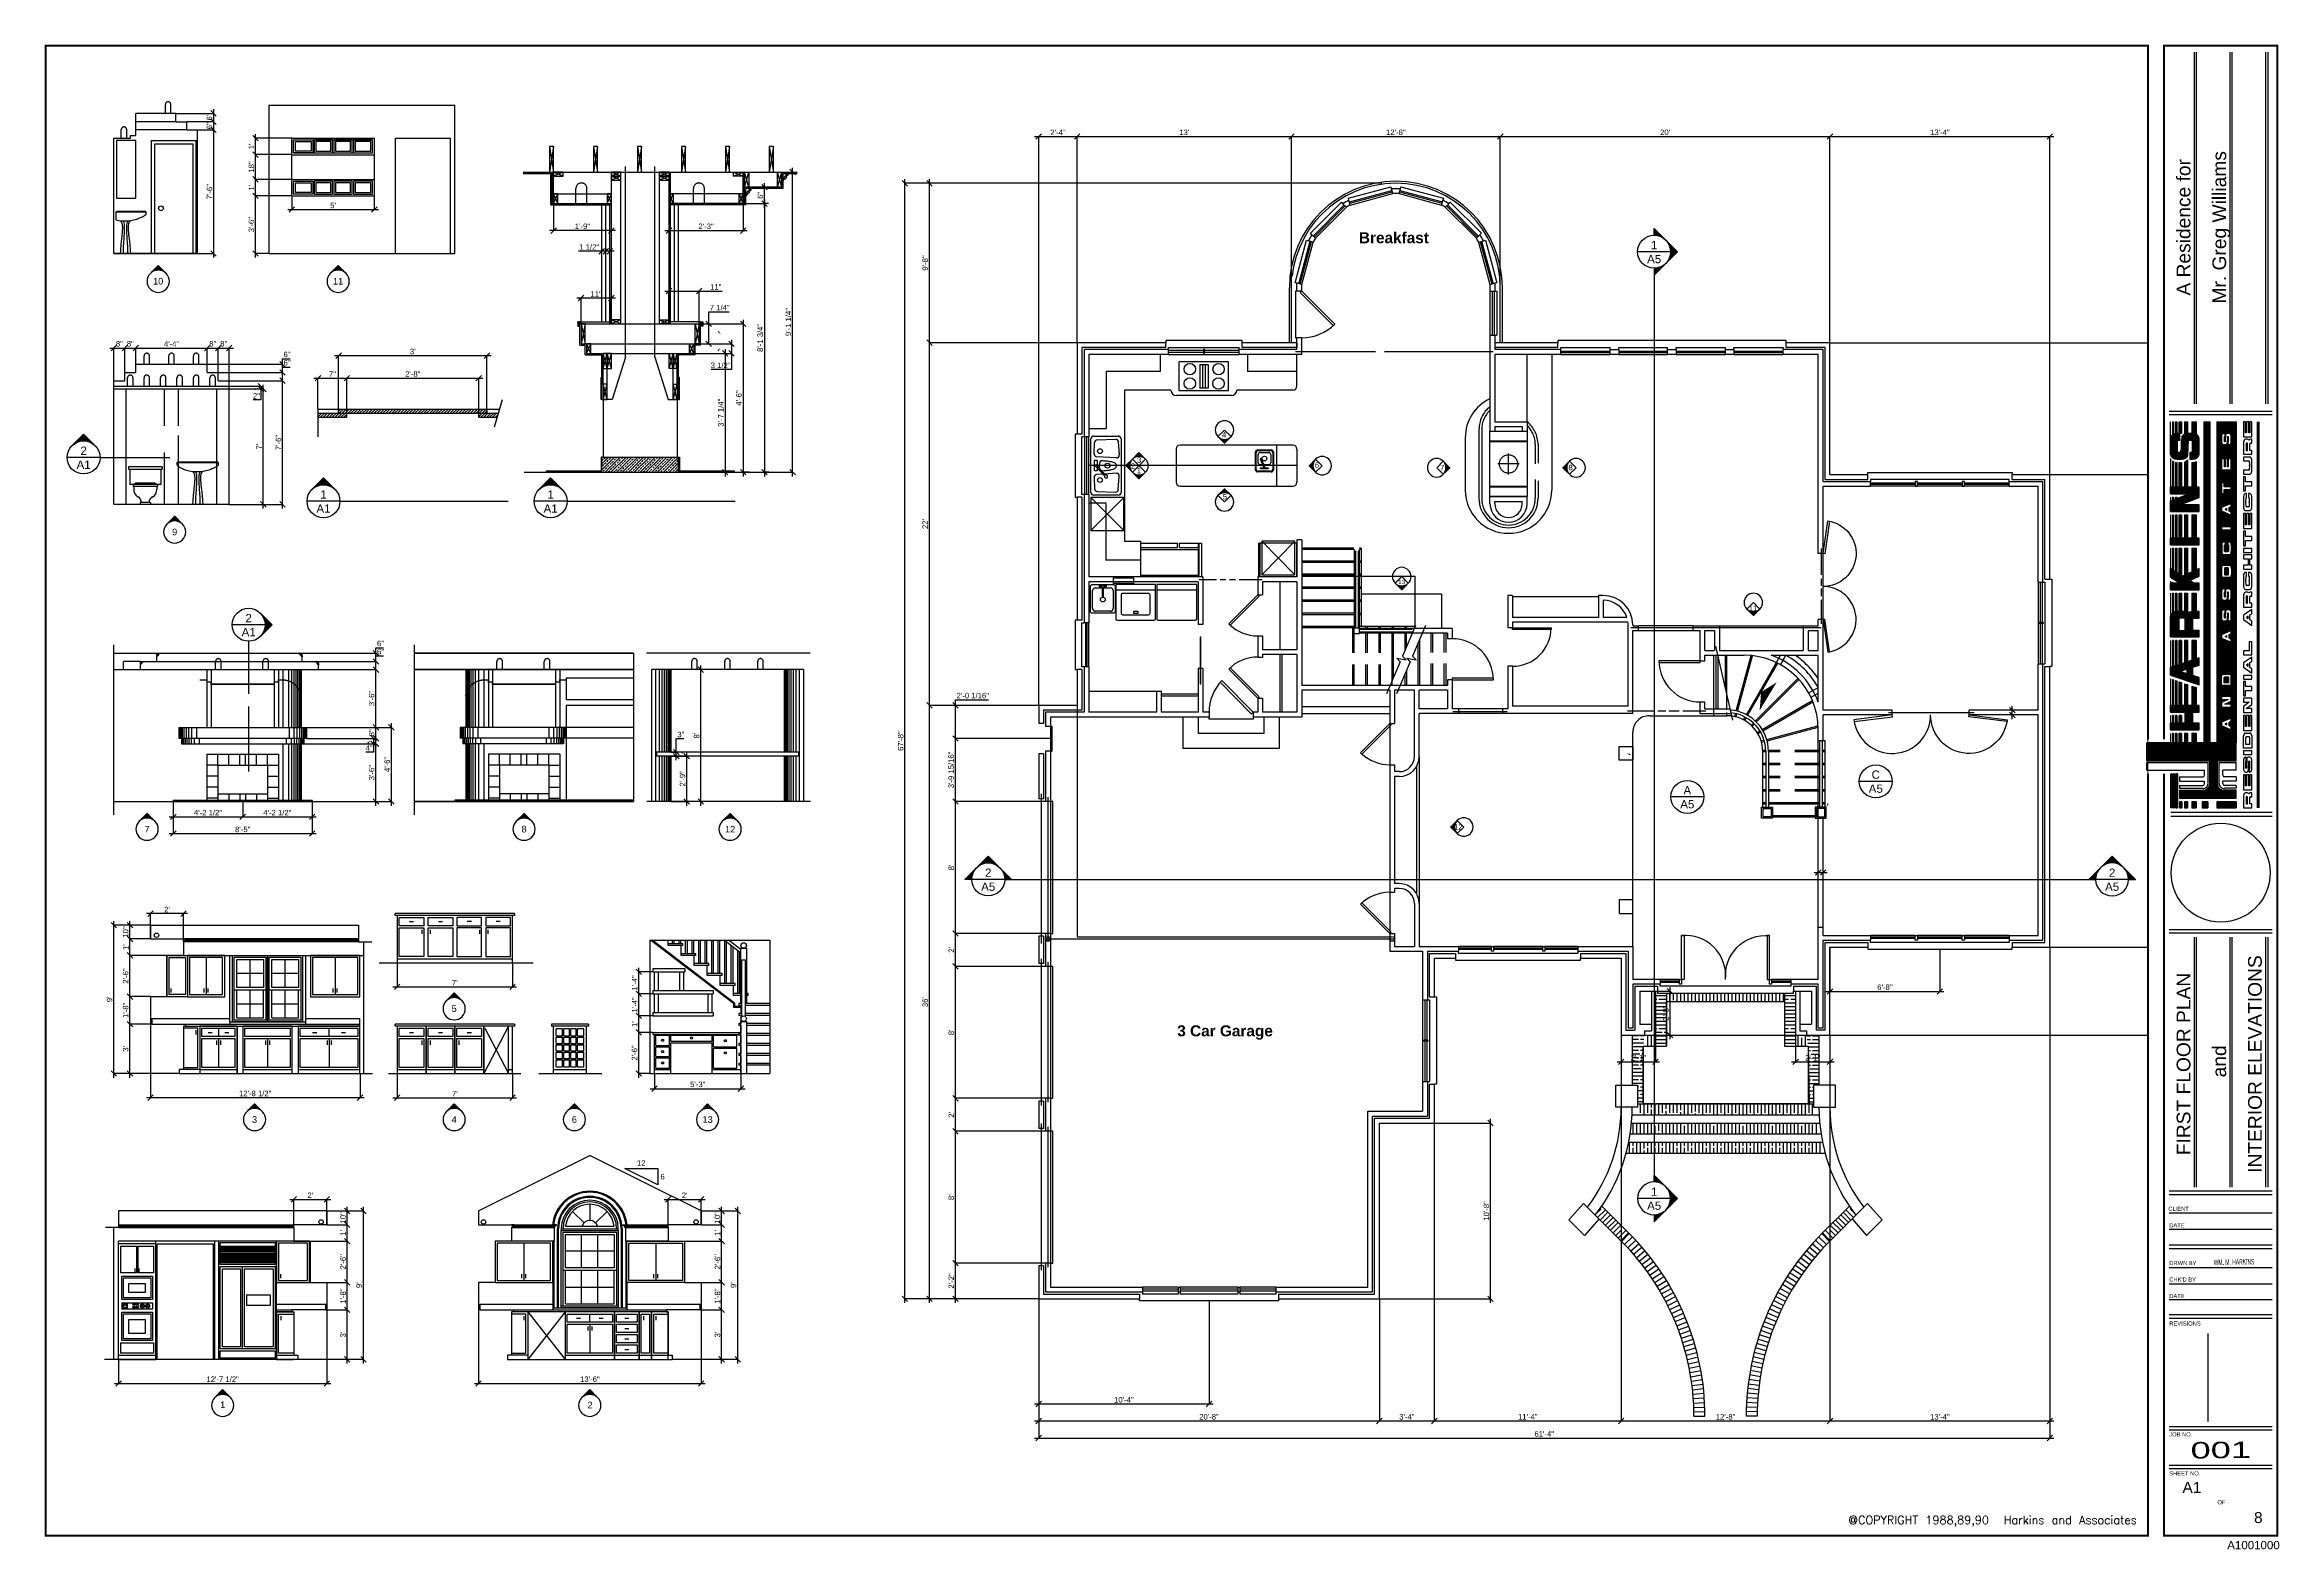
# Paper-space layout 'Plan and Details--ARCH D Plot' of a CAD drawing. Header units: inches. Extents: x 0.2 to 34.1, y 0.3 to 23.1.
# The model-space entities are those that its viewports show. They can reach past a viewport. Long polylines and large blocks are cut down to what shows.
import ezdxf
from ezdxf.enums import TextEntityAlignment as Align

# ---------------------------------------------------------------- set-up
doc = ezdxf.new("R2010")
doc.units = ezdxf.units.IN
doc.header["$MEASUREMENT"] = 0
for name, pattern in [('BEAM', [1.2, 0.6, -0.1, 0.15, -0.1, 0.15, -0.1]), ('CABLIN', [0.35, 0.25, -0.1]), ('HDR', [0.36, 0.1, -0.075, 0.11, -0.075]), ('TDOTDASH', [0.32, 0.2, -0.04, 0.04, -0.04]), ('THREEDOT', [1.75, 1, -0.15, 0.05, -0.15, 0.05, -0.15, 0.05, -0.15]), ('TINYDASH', [0.06, 0.03, -0.03])]:
    doc.linetypes.add(name, pattern=pattern)
for name, color, linetype in [('AR APPL SPEC', 14, 'Continuous'), ('AR APPLIANCE', 1, 'Continuous'), ('AR BRICK WALL', 2, 'Continuous'), ('AR D CABINET', 3, 'CABLIN'), ('AR DOOR', 2, 'Continuous'), ('AR FIREPLACE', 5, 'Continuous'), ('AR FIRESPEC', 13, 'Continuous'), ('AR GLAZING', 2, 'Continuous'), ('AR HEADER', 3, 'HDR'), ('AR INTERIOR ELEV', 3, 'Continuous'), ('AR S CABINET', 6, 'Continuous'), ('AR STAIR', 3, 'Continuous'), ('AR WALL', 7, 'Continuous'), ('AREA', 1, 'Continuous'), ('BEAM', 7, 'BEAM'), ('BLOCK', 7, 'Continuous'), ('BLOCK TEXT', 3, 'Continuous'), ('BLOCKTEXT', 3, 'Continuous'), ('BRIEF NOTE', 4, 'Continuous'), ('DASH3L', 3, 'TINYDASH'), ('DETAIL', 14, 'Continuous'), ('DIMENSIONS', 240, 'Continuous'), ('DWG TEXTURE', 3, 'Continuous'), ('GENERAL NOTE', 4, 'Continuous'), ('INTERIOR ELEVATION', 3, 'Continuous'), ('LIGHT', 3, 'Continuous'), ('MEDIUM', 6, 'Continuous'), ('MP FIXTURE', 1, 'Continuous'), ('MP FIXTURE SPEC', 14, 'Continuous'), ('RIDGELINE', 5, 'THREEDOT'), ('ST JOIST', 3, 'THREEDOT'), ('TITLES', 7, 'Continuous')]:
    doc.layers.add(name, color=color, linetype=linetype)
doc.layers.add('LAYOUT LINES HEAVY', color=7, linetype='Continuous', lineweight=80)
doc.layers.add('VPORT', color=7, linetype='Continuous', plot=False)
doc.styles.add('ADDRESS', font='ARIAL.TTF', dxfattribs={"height": 14})
doc.styles.add('BLOCKTEXT', font='swissk.ttf', dxfattribs={"oblique": 15, "height": 16})
doc.styles.add('BRMNAMES', font='swisseb.ttf', dxfattribs={"oblique": 15, "height": 10})
doc.styles.add('CLIENT', font='ARIAL.TTF', dxfattribs={"height": 10})
doc.styles.add('COPYTEXT', font='txt.shx', dxfattribs={"height": 6})
doc.styles.add('DIMTXT', font='ARIAL.TTF', dxfattribs={"height": 4})
doc.styles.add('NAME', font='ARIAL.TTF', dxfattribs={"height": 2.358767})
doc.styles.add('NOTES', font='ARIAL.TTF', dxfattribs={"height": 4})
doc.styles.add('RMNAMES', font='ARIAL.TTF', dxfattribs={"height": 9})
doc.styles.add('TITLEINFO', font='ARIAL.TTF', dxfattribs={"height": 12})
doc.dimstyles.new('Arch', dxfattribs={"dimtxt": 0.1875, "dimasz": 4, "dimexe": 0.179993, "dimexo": 0.0625, "dimgap": 1, "dimtad": 1, "dimtoh": 1, "dimdec": 4, "dimzin": 0, "dimdsep": 46, "dimlunit": 4, "dimtxsty": 'DIMTXT', "dimblk1": 'OBLIQUE', "dimblk2": 'OBLIQUE', "dimsah": 1, "dimcen": 0.089996, "dimdle": 3, "dimadec": 0, "dimazin": 0, "dimtfac": 1, "dimtdec": 4, "dimtofl": 0, "dimtmove": 0, "dimatfit": 3, "dimldrblk": 'OBLIQUE', "dimfxl": 1, "dimfrac": 2, "dimtolj": 1, "dimtzin": 0, "dimarcsym": 0})

# ---------------------------------------------------------------- blocks, each defined once
blk = doc.blocks.new('*X176')
at = {"color": 0}
for p, q in [((1310.5, 787.8), (1310.5, 817)), ((1311, 787.8), (1311, 817)), ((1312, 787.8), (1312, 817)), ((1312.5, 787.8), (1312.5, 817)), ((1314.5, 787.8), (1314.5, 817)), ((1315, 787.8), (1315, 817)), ((1317.5, 787.8), (1317.5, 793)), ((1318, 787.8), (1318, 793)), ((1318.5, 787.8), (1318.5, 793)), ((1319, 787.8), (1319, 793)), ((1322, 787.8), (1322, 793)), ((1322.5, 787.8), (1322.5, 793)), ((1323, 787.8), (1323, 793)), ((1323.5, 787.8), (1323.5, 793)), ((1324, 787.8), (1324, 793)), ((1328, 787.8), (1328, 793)), ((1328.5, 787.8), (1328.5, 793)), ((1329, 787.8), (1329, 793)), ((1329.5, 787.8), (1329.5, 793)), ((1330, 787.8), (1330, 793)), ((1330.5, 787.8), (1330.5, 793)), ((1331, 787.8), (1331, 793)), ((1331.5, 787.8), (1331.5, 793)), ((1337, 787.8), (1337, 793)), ((1337.5, 787.8), (1337.5, 793)), ((1338, 787.8), (1338, 793)), ((1338.5, 787.8), (1338.5, 793)), ((1339, 787.8), (1339, 793)), ((1339.5, 787.8), (1339.5, 793)), ((1340, 787.8), (1340, 793)), ((1340.5, 787.8), (1340.5, 793)), ((1341, 787.8), (1341, 793)), ((1341.5, 787.8), (1341.5, 793)), ((1349.5, 787.8), (1349.5, 793)), ((1350, 787.8), (1350, 793)), ((1350.5, 787.8), (1350.5, 793)), ((1351, 787.8), (1351, 793)), ((1351.5, 787.8), (1351.5, 793)), ((1352, 787.8), (1352, 793)), ((1352.5, 787.8), (1352.5, 793)), ((1353, 787.8), (1353, 793)), ((1353.5, 787.8), (1353.5, 793)), ((1354, 787.8), (1354, 793)), ((1354.5, 787.8), (1354.5, 793)), ((1355, 787.8), (1355, 793)), ((1355.5, 787.8), (1355.5, 793)), ((1356, 787.8), (1356, 793)), ((1356.5, 787.8), (1356.5, 793)), ((1357, 787.8), (1357, 793)), ((1357.5, 787.8), (1357.5, 793)), ((1358, 787.8), (1358, 793)), ((1358.5, 787.8), (1358.5, 793)), ((1359, 787.8), (1359, 793)), ((1359.5, 787.8), (1359.5, 793)), ((1360, 787.8), (1360, 793)), ((1360.5, 787.8), (1360.5, 793)), ((1361, 787.8), (1361, 793)), ((1361.5, 787.8), (1361.5, 793)), ((1362, 787.8), (1362, 793)), ((1362.5, 787.8), (1362.5, 793)), ((1363, 787.8), (1363, 793)), ((1363.5, 787.8), (1363.5, 793)), ((1364, 787.8), (1364, 793)), ((1364.5, 787.8), (1364.5, 793)), ((1365, 787.8), (1365, 793)), ((1365.5, 787.8), (1365.5, 793))]:
    blk.add_line(p, q, dxfattribs=at)
blk = doc.blocks.new('*X175')
at = {"color": 0}
for p, q in [((1289.3, 843.5), (1365.7, 843.5)), ((1289.3, 843), (1365.7, 843)), ((1289.3, 842.5), (1365.7, 842.5)), ((1289.3, 842), (1365.7, 842)), ((1289.3, 841.5), (1365.7, 841.5)), ((1289.3, 841), (1365.7, 841)), ((1289.3, 840.5), (1365.7, 840.5)), ((1289.3, 840), (1365.7, 840)), ((1289.3, 839.5), (1365.7, 839.5)), ((1289.3, 839), (1365.7, 839)), ((1289.3, 838.5), (1365.7, 838.5)), ((1289.3, 838), (1365.7, 838)), ((1289.3, 837.5), (1365.7, 837.5)), ((1289.3, 837), (1365.7, 837)), ((1289.3, 836.5), (1365.7, 836.5)), ((1289.3, 836), (1365.7, 836)), ((1289.3, 835.5), (1365.7, 835.5)), ((1289.3, 835), (1365.7, 835)), ((1289.3, 834.5), (1365.7, 834.5)), ((1289.3, 834), (1365.7, 834)), ((1289.3, 833.5), (1365.7, 833.5)), ((1289.3, 833), (1365.7, 833)), ((1289.3, 832.5), (1365.7, 832.5)), ((1289.3, 832), (1365.7, 832)), ((1289.3, 831.5), (1365.7, 831.5)), ((1289.3, 831), (1365.7, 831)), ((1289.3, 830.5), (1365.7, 830.5)), ((1289.3, 830), (1365.7, 830)), ((1289.3, 829.5), (1365.7, 829.5)), ((1289.3, 829), (1365.7, 829)), ((1289.3, 828.5), (1365.7, 828.5)), ((1343.2, 828), (1349.7, 828)), ((1343.2, 827.5), (1349.7, 827.5)), ((1343.2, 827), (1349.7, 827)), ((1343.2, 826.5), (1349.7, 826.5)), ((1343.2, 826), (1349.7, 826)), ((1343.2, 825.5), (1349.7, 825.5)), ((1343.2, 825), (1349.7, 825)), ((1343.2, 824.5), (1349.7, 824.5)), ((1343.2, 824), (1349.7, 824)), ((1343.2, 823.5), (1349.7, 823.5)), ((1343.2, 823), (1349.7, 823)), ((1340.8, 804), (1352.2, 804)), ((1341.4, 804.5), (1351.5, 804.5)), ((1341.9, 805), (1351.1, 805)), ((1342.3, 805.5), (1350.7, 805.5)), ((1342.6, 806), (1350.4, 806)), ((1342.8, 806.5), (1350.1, 806.5)), ((1343, 807), (1350, 807)), ((1343.1, 807.5), (1349.8, 807.5)), ((1343.2, 822.5), (1349.7, 822.5)), ((1343.2, 822), (1349.7, 822)), ((1343.2, 821.5), (1349.7, 821.5)), ((1343.2, 821), (1349.7, 821)), ((1343.2, 820.5), (1349.7, 820.5)), ((1343.2, 820), (1349.7, 820)), ((1343.2, 819.5), (1349.7, 819.5)), ((1343.2, 819), (1349.7, 819)), ((1343.2, 818.5), (1349.7, 818.5)), ((1343.2, 818), (1349.7, 818)), ((1343.2, 817.5), (1349.7, 817.5)), ((1343.2, 817), (1349.7, 817)), ((1343.2, 816.5), (1349.7, 816.5)), ((1343.2, 816), (1349.7, 816)), ((1343.2, 815.5), (1349.7, 815.5)), ((1343.2, 815), (1349.7, 815)), ((1343.2, 814.5), (1349.7, 814.5)), ((1343.2, 814), (1349.7, 814)), ((1343.2, 813.5), (1349.7, 813.5)), ((1343.2, 813), (1349.7, 813)), ((1343.2, 812.5), (1349.7, 812.5)), ((1343.2, 812), (1349.7, 812)), ((1343.2, 811.5), (1349.7, 811.5)), ((1343.2, 811), (1349.7, 811)), ((1343.2, 810.5), (1349.7, 810.5)), ((1343.2, 810), (1349.7, 810)), ((1343.2, 809.5), (1349.7, 809.5)), ((1343.2, 809), (1349.7, 809)), ((1343.2, 808.5), (1349.7, 808.5)), ((1343.2, 808), (1349.8, 808)), ((1317.3, 803), (1365.7, 803)), ((1317.3, 802.5), (1365.7, 802.5)), ((1317.3, 802), (1365.7, 802)), ((1317.3, 801.5), (1365.7, 801.5)), ((1317.3, 801), (1365.7, 801)), ((1317.3, 800.5), (1365.7, 800.5)), ((1317.3, 800), (1365.7, 800)), ((1317.3, 799.5), (1365.7, 799.5)), ((1317.3, 799), (1365.7, 799)), ((1317.3, 798.5), (1365.7, 798.5)), ((1317.3, 798), (1365.7, 798)), ((1317.3, 797.5), (1365.7, 797.5)), ((1317.3, 797), (1365.7, 797)), ((1317.3, 796.5), (1365.7, 796.5)), ((1339.9, 803.5), (1353.1, 803.5))]:
    blk.add_line(p, q, dxfattribs=at)
blk = doc.blocks.new('1')
for p, q in [((29.72, -3.96), (28.57, -6.54)), ((28.57, -6.54), (30.87, -6.54)), ((30.87, -6.54), (29.72, -3.96))]:
    blk.add_line(p, q)
for points in [[(3.36, -11.16), (3.36, -8.76), (9, -8.76), (9, -11.16), (12.36, -11.16), (12.36, 0), (9, 0), (9, -5.67), (3.36, -5.67), (3.36, 0), (0, 0), (0, -11.16)], [(36.59, -11.16), (31.63, 0), (27.8, 0), (22.84, -11.16), (26.52, -11.16), (27.58, -8.76), (31.85, -8.76), (32.92, -11.16)], [(81.93, 0), (77.58, 0), (74.46, -3.8), (74.46, 0), (71.1, 0), (71.1, -11.16), (74.46, -11.16), (74.46, -9.09), (75.74, -7.53), (77.98, -11.16), (81.93, -11.16), (78, -4.78)], [(93.98, 0), (93.98, -11.16), (97.34, -11.16), (97.34, 0)], [(123.23, 0), (119.87, 0), (119.87, -7.46), (116.14, 0), (110.87, 0), (110.87, -11.16), (114.23, -11.16), (114.23, -3.7), (117.96, -11.16), (123.23, -11.16)]]:
    blk.add_lwpolyline(points, close=True)
for points in [[(50.52, -11.16), (50.52, -8.76), (56.34, -8.76, -0.414214), (56.76, -9.18), (56.76, -11.16), (60.12, -11.16), (60.12, -8.87, 0.194388), (59.4, -7.08, 0.194388), (60.12, -5.29), (60.12, -2.58, 0.414214), (57.54, 0), (47.16, 0), (47.16, -11.16)], [(147.91, 0, 0.016586), (139.94, 0, 0.404532), (137.45, -2.57), (137.45, -4.49, 0.402031), (139.63, -6.77), (146.87, -7.07, -0.402031), (147.05, -7.25), (147.05, -8.37, -0.401851), (146.87, -8.55), (146.86, -8.55, -0.0204), (141, -8.55), (140.98, -8.55, -0.401853), (140.81, -8.37), (140.81, -7.58), (137.45, -7.58), (137.45, -8.59, 0.404532), (139.94, -11.16, 0.016586), (147.91, -11.16, 0.404532), (150.41, -8.59), (150.41, -6.64, 0.402031), (148.22, -4.36), (140.98, -4.06, -0.402031), (140.81, -3.88), (140.81, -2.79, -0.401853), (140.98, -2.61), (141, -2.61, -0.0204), (146.86, -2.61), (146.87, -2.61, -0.401851), (147.05, -2.79), (147.05, -3.64), (150.41, -3.64), (150.41, -2.57, 0.404532)], [(56.34, -3.28), (50.52, -3.28), (50.52, -5.67), (56.34, -5.67, 0.414214), (56.76, -5.25), (56.76, -3.7, 0.414214)]]:
    blk.add_lwpolyline(points, format="xyb", close=True)
blk = doc.blocks.new('*X170')
at = {"color": 0}
for p, q in [((811.2, 982.5), (811.8, 982.5)), ((811.2, 982.2), (811.6, 982.2)), ((811.2, 981.9), (811.4, 981.9))]:
    blk.add_line(p, q, dxfattribs=at)
blk = doc.blocks.new('2')
for points in [[(2.1, 0), (2.1, 1.5), (5.7, 1.5, -0.414214), (6, 1.2), (6, 0), (8.1, 0), (8.1, 1.4, 0.194388), (7.6, 2.6, 0.194388), (8.1, 3.7), (8.1, 5.4, 0.414214), (6.5, 7), (0, 7), (0, 0)], [(5.7, 4.9), (2.1, 4.9), (2.1, 3.6), (5.7, 3.6, 0.414214), (6, 3.9), (6, 4.6, 0.414214)], [(25.8, 7, 0.016586), (20.8, 7, 0.404532), (19.2, 5.4), (19.2, 4.2, 0.402031), (20.6, 2.8), (25.1, 2.6, -0.402031), (25.2, 2.5), (25.2, 1.8, -0.401851), (25.1, 1.6), (25.1, 1.6, -0.0204), (21.5, 1.6), (21.4, 1.6, -0.401853), (21.3, 1.8), (21.3, 2.2), (19.2, 2.2), (19.2, 1.7, 0.404532), (20.8, 0, 0.016586), (25.8, 0, 0.404532), (27.3, 1.7), (27.3, 2.9, 0.402031), (26, 4.3), (21.4, 4.5, -0.402031), (21.3, 4.6), (21.3, 5.3, -0.401853), (21.4, 5.4), (21.5, 5.4, -0.0204), (25.1, 5.4), (25.1, 5.4, -0.401851), (25.2, 5.3), (25.2, 4.8), (27.3, 4.8), (27.3, 5.4, 0.404532)], [(32.2, 0), (32.2, 7), (38.8, 7, -0.414214), (40.3, 5.4), (40.3, 1.5, -0.414214), (38.8, 0)], [(34.1, 1.9), (34.1, 5), (38, 5, -0.414214), (38.4, 4.6), (38.4, 2.3, -0.414214), (38, 1.9)], [(110.3, 0), (110.3, 1.5), (114, 1.5, -0.414214), (114.2, 1.2), (114.2, 0), (116.3, 0), (116.3, 1.4, 0.194388), (115.9, 2.6, 0.194388), (116.3, 3.7), (116.3, 5.4, 0.414214), (114.7, 7), (108.2, 7), (108.2, 0)], [(114, 4.9), (110.3, 4.9), (110.3, 3.6), (114, 3.6, 0.414214), (114.2, 3.9), (114.2, 4.6, 0.414214)], [(124.9, 2.7), (124.9, 2.4, -0.404487), (124.7, 2.1), (122.6, 2.1, -0.016662), (122.2, 2.1), (120.1, 2.1, -0.404487), (119.9, 2.4), (119.9, 4.6, -0.404487), (120.1, 4.9), (122.2, 5, -0.016662), (122.6, 5), (124.7, 4.9, -0.404487), (124.9, 4.6), (124.9, 4.4), (127, 4.4), (127, 5.4, 0.404719), (125.5, 7, 0.016264), (119.3, 7, 0.404719), (117.8, 5.4), (117.8, 1.7, 0.404719), (119.3, 0, 0.016264), (125.5, 0, 0.404719), (127, 1.7), (127, 2.7)], [(167.4, 2.7), (167.4, 2.4, -0.404487), (167.2, 2.1), (165.1, 2.1, -0.016662), (164.7, 2.1), (162.6, 2.1, -0.404487), (162.4, 2.4), (162.4, 4.6, -0.404487), (162.6, 4.9), (164.7, 5, -0.016662), (165.1, 5), (167.2, 4.9, -0.404487), (167.4, 4.6), (167.4, 4.4), (169.5, 4.4), (169.5, 5.4, 0.404719), (168, 7, 0.016264), (161.8, 7, 0.404719), (160.3, 5.4), (160.3, 1.7, 0.404719), (161.8, 0, 0.016264), (168, 0, 0.404719), (169.5, 1.7), (169.5, 2.7)], [(180, 7), (180, 1.6, 0.404719), (181.6, 0, 0.016264), (187.7, 0, 0.404719), (189.2, 1.6), (189.2, 7), (187.1, 7), (187.1, 2.4, -0.404487), (186.9, 2.1), (184.8, 2, -0.016662), (184.4, 2), (182.4, 2.1, -0.404487), (182.1, 2.4), (182.1, 7)], [(192.8, 0), (192.8, 1.5), (196.4, 1.5, -0.414214), (196.7, 1.2), (196.7, 0), (198.8, 0), (198.8, 1.4, 0.194388), (198.3, 2.6, 0.194388), (198.8, 3.7), (198.8, 5.4, 0.414214), (197.2, 7), (190.7, 7), (190.7, 0)], [(196.4, 4.9), (192.8, 4.9), (192.8, 3.6), (196.4, 3.6, 0.414214), (196.7, 3.9), (196.7, 4.6, 0.414214)]]:
    blk.add_lwpolyline(points, format="xyb", close=True)
for points in [[(11.8, 5.3), (17.8, 5.3), (17.8, 7), (9.7, 7), (9.7, 0), (17.8, 0), (17.8, 1.7), (11.8, 1.7), (11.8, 2.6), (17.8, 2.6), (17.8, 4.4), (11.8, 4.4)], [(28.7, 7), (28.7, 0), (30.8, 0), (30.8, 7)], [(43.8, 5.3), (49.8, 5.3), (49.8, 7), (41.7, 7), (41.7, 0), (49.8, 0), (49.8, 1.7), (43.8, 1.7), (43.8, 2.6), (49.8, 2.6), (49.8, 4.4), (43.8, 4.4)], [(59.1, 7), (57, 7), (57, 2.3), (54.7, 7), (51.4, 7), (51.4, 0), (53.5, 0), (53.5, 4.7), (55.8, 0), (59.1, 0)], [(63.3, 0), (65.4, 0), (65.4, 5.3), (68.2, 5.3), (68.2, 7), (60.4, 7), (60.4, 5.3), (63.3, 5.3)], [(69.3, 7), (69.3, 0), (71.4, 0), (71.4, 7)], [(81.3, 0), (78.2, 7), (75.8, 7), (72.7, 0), (75, 0), (75.7, 1.5), (78.3, 1.5), (79, 0)], [(77, 4.5), (76.4, 3.2), (77.6, 3.2)], [(82.6, 7), (82.6, 0), (89.6, 0), (89.6, 2.1), (84.7, 2.1), (84.7, 7)], [(107, 0), (103.9, 7), (101.5, 7), (98.4, 0), (100.7, 0), (101.4, 1.5), (104.1, 1.5), (104.7, 0)], [(102.7, 4.5), (102.2, 3.2), (103.3, 3.2)], [(130.8, 0), (130.8, 1.5), (134.3, 1.5), (134.3, 0), (136.4, 0), (136.4, 7), (134.3, 7), (134.3, 3.2), (130.8, 3.2), (130.8, 7), (128.7, 7), (128.7, 0)], [(137.8, 7), (137.8, 0), (139.9, 0), (139.9, 7)], [(144.2, 0), (146.3, 0), (146.3, 5.3), (149.2, 5.3), (149.2, 7), (141.4, 7), (141.4, 5.3), (144.2, 5.3)], [(152.7, 5.3), (158.7, 5.3), (158.7, 7), (150.6, 7), (150.6, 0), (158.7, 0), (158.7, 1.7), (152.7, 1.7), (152.7, 2.6), (158.7, 2.6), (158.7, 4.4), (152.7, 4.4)], [(173.7, 0), (175.8, 0), (175.8, 5.3), (178.6, 5.3), (178.6, 7), (170.9, 7), (170.9, 5.3), (173.7, 5.3)], [(202.2, 5.3), (208.2, 5.3), (208.2, 7), (200.1, 7), (200.1, 0), (208.2, 0), (208.2, 1.7), (202.2, 1.7), (202.2, 2.6), (208.2, 2.6), (208.2, 4.4), (202.2, 4.4)]]:
    blk.add_lwpolyline(points, close=True)
blk = doc.blocks.new('*X171')
at = {"color": 0}
for p, q in [((1121.5, 1377.9), (1121.5, 1652.8)), ((1122, 1377.9), (1122, 1652.8)), ((1122.5, 1377.9), (1122.5, 1652.8)), ((1123, 1377.9), (1123, 1652.8)), ((1123.5, 1377.9), (1123.5, 1652.8)), ((1124, 1377.9), (1124, 1652.8)), ((1124.5, 1377.9), (1124.5, 1652.8)), ((1125, 1377.9), (1125, 1652.8)), ((1125.5, 1641.7), (1125.5, 1652.8)), ((1126, 1642.3), (1126, 1652.8)), ((1126.5, 1642.6), (1126.5, 1652.8)), ((1127, 1642.8), (1127, 1652.8)), ((1127.5, 1642.8), (1127.5, 1652.8)), ((1128, 1642.8), (1128, 1652.8)), ((1128.5, 1641.3), (1128.5, 1652.8)), ((1129, 1642.3), (1129, 1652.8)), ((1129.5, 1642.6), (1129.5, 1652.8)), ((1130, 1642.8), (1130, 1652.8)), ((1130.5, 1642.8), (1130.5, 1652.8)), ((1131, 1642.8), (1131, 1652.8)), ((1131.5, 1642.8), (1131.5, 1652.8)), ((1132, 1642.7), (1132, 1652.8)), ((1132.5, 1642.5), (1132.5, 1652.8)), ((1133, 1642.1), (1133, 1652.8)), ((1133.5, 1639.7), (1133.5, 1652.8)), ((1134, 1377.9), (1134, 1652.8)), ((1134.5, 1377.9), (1134.5, 1652.8)), ((1135, 1377.9), (1135, 1652.8)), ((1135.5, 1377.9), (1135.5, 1652.8)), ((1136, 1377.9), (1136, 1652.8)), ((1136.5, 1377.9), (1136.5, 1652.8)), ((1137, 1377.9), (1137, 1652.8)), ((1137.5, 1377.9), (1137.5, 1652.8)), ((1125.5, 1621.2), (1125.5, 1634.3)), ((1126, 1621.2), (1126, 1633.7)), ((1126.5, 1621.2), (1126.5, 1633.4)), ((1127, 1621.2), (1127, 1633.3)), ((1127.5, 1621.2), (1127.5, 1633.3)), ((1128, 1635.7), (1128, 1640.3)), ((1128, 1614.1), (1128, 1633.3)), ((1128.5, 1621.2), (1128.5, 1633.3)), ((1129, 1621.2), (1129, 1633.3)), ((1129.5, 1621.2), (1129.5, 1633.6)), ((1130, 1621.2), (1130, 1634.1)), ((1130.5, 1635.7), (1130.5, 1640.3)), ((1130.5, 1614.1), (1130.5, 1633.3)), ((1131, 1635.8), (1131, 1640.2)), ((1131, 1614.1), (1131, 1633.3)), ((1131.5, 1621.2), (1131.5, 1633.3)), ((1132, 1621.2), (1132, 1633.3)), ((1132.5, 1621.2), (1132.5, 1633.5)), ((1133, 1621.2), (1133, 1633.9)), ((1133.5, 1548.2), (1133.5, 1636.3)), ((1125.5, 1600.5), (1125.5, 1611.7)), ((1126, 1600.5), (1126, 1611.7)), ((1126.5, 1600.5), (1126.5, 1611.7)), ((1127, 1600.5), (1127, 1611.7)), ((1127.5, 1597.2), (1127.5, 1611.7)), ((1128, 1597.2), (1128, 1611.7)), ((1128.5, 1597.2), (1128.5, 1611.7)), ((1129, 1597.2), (1129, 1611.7)), ((1129.5, 1597.2), (1129.5, 1611.7)), ((1130, 1597.2), (1130, 1611.7)), ((1130.5, 1597.2), (1130.5, 1611.7)), ((1131, 1597.2), (1131, 1611.7)), ((1131.5, 1597.2), (1131.5, 1611.7)), ((1132, 1597.2), (1132, 1611.7)), ((1132.5, 1597.2), (1132.5, 1611.7)), ((1133, 1597.2), (1133, 1611.7)), ((1125.5, 1579.4), (1125.5, 1591.4)), ((1126, 1579.6), (1126, 1591.4)), ((1126.5, 1579.8), (1126.5, 1591.4)), ((1127, 1580.1), (1127, 1591.4)), ((1127.5, 1580.3), (1127.5, 1594.7)), ((1128, 1580.5), (1128, 1594.7)), ((1128.5, 1580.7), (1128.5, 1594.7)), ((1129, 1580.9), (1129, 1594.7)), ((1129.5, 1581.2), (1129.5, 1594.7)), ((1130, 1581.4), (1130, 1594.7)), ((1130.5, 1581.6), (1130.5, 1594.7)), ((1131, 1581.8), (1131, 1594.7)), ((1131.5, 1582.1), (1131.5, 1594.7)), ((1132, 1582.3), (1132, 1594.7)), ((1132.5, 1582.5), (1132.5, 1594.7)), ((1133, 1582.7), (1133, 1594.7)), ((1125.5, 1562.8), (1125.5, 1576.4)), ((1126, 1562.8), (1126, 1576.2)), ((1126.5, 1562.8), (1126.5, 1576)), ((1127, 1562.8), (1127, 1575.7)), ((1127.5, 1562.8), (1127.5, 1575.5)), ((1128, 1562.8), (1128, 1575.3)), ((1128.5, 1577.8), (1128.5, 1578)), ((1128.5, 1562.8), (1128.5, 1575.1)), ((1129, 1577.5), (1129, 1578.2)), ((1129, 1562.8), (1129, 1574.8)), ((1129.5, 1577.3), (1129.5, 1578.5)), ((1129.5, 1562.8), (1129.5, 1574.6)), ((1130, 1562.8), (1130, 1574.4)), ((1130.5, 1562.8), (1130.5, 1574.2)), ((1131, 1562.8), (1131, 1574)), ((1131.5, 1562.8), (1131.5, 1573.7)), ((1132, 1576.2), (1132, 1579.6)), ((1132, 1562.8), (1132, 1573.5)), ((1132.5, 1576), (1132.5, 1579.8)), ((1132.5, 1562.8), (1132.5, 1573.3)), ((1133, 1575.8), (1133, 1580)), ((1133, 1562.8), (1133, 1573.1)), ((1125.5, 1548.7), (1125.5, 1560.3)), ((1126, 1549.4), (1126, 1560.3)), ((1126.5, 1549.7), (1126.5, 1560.3)), ((1127, 1549.8), (1127, 1560.3)), ((1127.5, 1549.9), (1127.5, 1560.3)), ((1128, 1549.9), (1128, 1560.3)), ((1128.5, 1541.5), (1128.5, 1560.3)), ((1129, 1541.5), (1129, 1560.3)), ((1129.5, 1541.5), (1129.5, 1560.3)), ((1130, 1541.5), (1130, 1560.3)), ((1130.5, 1549.9), (1130.5, 1560.3)), ((1131, 1549.9), (1131, 1560.3)), ((1131.5, 1549.9), (1131.5, 1560.3)), ((1132, 1549.8), (1132, 1560.3)), ((1132.5, 1549.7), (1132.5, 1560.3)), ((1133, 1549.3), (1133, 1560.3)), ((1125.5, 1528.9), (1125.5, 1540.3)), ((1126, 1529.6), (1126, 1539.5)), ((1126.5, 1529.9), (1126.5, 1539.2)), ((1127, 1530.1), (1127, 1539.1)), ((1127.5, 1530.1), (1127.5, 1539.1)), ((1128, 1541.6), (1128, 1547.4)), ((1128, 1530.1), (1128, 1539.1)), ((1128.5, 1530.1), (1128.5, 1539.1)), ((1129, 1530.1), (1129, 1539.1)), ((1129.5, 1530.1), (1129.5, 1539.1)), ((1130, 1530.1), (1130, 1539.1)), ((1130.5, 1541.5), (1130.5, 1547.4)), ((1130.5, 1530.1), (1130.5, 1539.1)), ((1131, 1541.6), (1131, 1547.3)), ((1131, 1530.1), (1131, 1539.1)), ((1131.5, 1530.1), (1131.5, 1539.1)), ((1132, 1530), (1132, 1539.1)), ((1132.5, 1529.9), (1132.5, 1539.3)), ((1133, 1529.5), (1133, 1539.7)), ((1133.5, 1528.4), (1133.5, 1540.8)), ((1125.5, 1508.6), (1125.5, 1520.5)), ((1126, 1509.2), (1126, 1519.8)), ((1126.5, 1509.5), (1126.5, 1519.4)), ((1127, 1509.6), (1127, 1519.3)), ((1127.5, 1509.6), (1127.5, 1519.3)), ((1128, 1521.8), (1128, 1527.6)), ((1128, 1509.6), (1128, 1519.3)), ((1128.5, 1521.7), (1128.5, 1527.6)), ((1128.5, 1508.1), (1128.5, 1519.3)), ((1129, 1521.7), (1129, 1527.6)), ((1129, 1509.1), (1129, 1519.3)), ((1129.5, 1521.7), (1129.5, 1527.6)), ((1129.5, 1509.5), (1129.5, 1519.3)), ((1130, 1521.7), (1130, 1527.6)), ((1130, 1509.6), (1130, 1519.3)), ((1130.5, 1521.7), (1130.5, 1527.6)), ((1130.5, 1509.6), (1130.5, 1519.3)), ((1131, 1521.9), (1131, 1527.5)), ((1131, 1509.6), (1131, 1519.3)), ((1131.5, 1509.6), (1131.5, 1519.3)), ((1132, 1509.5), (1132, 1519.3)), ((1132.5, 1509.3), (1132.5, 1519.5)), ((1133, 1508.9), (1133, 1519.9)), ((1133.5, 1506.6), (1133.5, 1521)), ((1125.5, 1490.7), (1125.5, 1501.1)), ((1126, 1491.3), (1126, 1500.5)), ((1126.5, 1491.6), (1126.5, 1500.2)), ((1127, 1491.7), (1127, 1500.1)), ((1127.5, 1491.7), (1127.5, 1500.1)), ((1128, 1502.6), (1128, 1507.1)), ((1128, 1491.7), (1128, 1500.1)), ((1128.5, 1490.3), (1128.5, 1500.1)), ((1129, 1491.3), (1129, 1500.2)), ((1129.5, 1491.6), (1129.5, 1500.4)), ((1130, 1491.7), (1130, 1500.9)), ((1130.5, 1502.6), (1130.5, 1507.1)), ((1130.5, 1491.7), (1130.5, 1500.1)), ((1131, 1502.7), (1131, 1507)), ((1131, 1491.7), (1131, 1500.1)), ((1131.5, 1491.7), (1131.5, 1500.1)), ((1132, 1491.7), (1132, 1500.2)), ((1132.5, 1491.5), (1132.5, 1500.3)), ((1133, 1491.1), (1133, 1500.7)), ((1133.5, 1488.7), (1133.5, 1503.1)), ((1125.5, 1470.5), (1125.5, 1483.3)), ((1126, 1470.7), (1126, 1482.7)), ((1126.5, 1470.9), (1126.5, 1482.4)), ((1127, 1471.1), (1127, 1482.3)), ((1127.5, 1471.4), (1127.5, 1482.3)), ((1128, 1484.7), (1128, 1489.3)), ((1128, 1471.6), (1128, 1482.3)), ((1128.5, 1471.8), (1128.5, 1482.3)), ((1129, 1472), (1129, 1482.3)), ((1129.5, 1472.3), (1129.5, 1482.5)), ((1130, 1472.5), (1130, 1483.1)), ((1130.5, 1484.7), (1130.5, 1489.2)), ((1130.5, 1472.7), (1130.5, 1482.3)), ((1131, 1484.8), (1131, 1489.2)), ((1131, 1472.9), (1131, 1482.3)), ((1131.5, 1473.1), (1131.5, 1482.3)), ((1132, 1473.4), (1132, 1482.3)), ((1132.5, 1473.6), (1132.5, 1482.5)), ((1133, 1473.8), (1133, 1482.9)), ((1133.5, 1377.9), (1133.5, 1485.3)), ((1125.5, 1435.6), (1125.5, 1467.5)), ((1126, 1436.2), (1126, 1467.3)), ((1126.5, 1436.5), (1126.5, 1467)), ((1127, 1436.6), (1127, 1466.8)), ((1127.5, 1436.6), (1127.5, 1466.6)), ((1128, 1436.6), (1128, 1466.4)), ((1128.5, 1468.9), (1128.5, 1469.1)), ((1128.5, 1436.6), (1128.5, 1466.2)), ((1129, 1468.6), (1129, 1469.3)), ((1129, 1436.6), (1129, 1465.9)), ((1129.5, 1468.4), (1129.5, 1469.6)), ((1129.5, 1436.6), (1129.5, 1465.7)), ((1130, 1436.6), (1130, 1465.5)), ((1130.5, 1436.6), (1130.5, 1465.3)), ((1131, 1436.6), (1131, 1465)), ((1131.5, 1436.6), (1131.5, 1464.8)), ((1132, 1467.3), (1132, 1470.7)), ((1132, 1436.5), (1132, 1464.6)), ((1132.5, 1467.1), (1132.5, 1470.9)), ((1132.5, 1436.3), (1132.5, 1464.4)), ((1133, 1466.9), (1133, 1471.1)), ((1133, 1436), (1133, 1464.2)), ((1125.5, 1417.5), (1125.5, 1427)), ((1126, 1417.5), (1126, 1427)), ((1126.5, 1417.5), (1126.5, 1427)), ((1127, 1417.5), (1127, 1427)), ((1127.5, 1417.5), (1127.5, 1427)), ((1128, 1429.3), (1128, 1434.3)), ((1128, 1417.5), (1128, 1427)), ((1128.5, 1429.3), (1128.5, 1434.3)), ((1128.5, 1417.5), (1128.5, 1427)), ((1129, 1429.3), (1129, 1434.3)), ((1129, 1417.5), (1129, 1427)), ((1129.5, 1429.3), (1129.5, 1434.3)), ((1129.5, 1417.5), (1129.5, 1427)), ((1130, 1429.3), (1130, 1434.3)), ((1130, 1417.5), (1130, 1427)), ((1130.5, 1429.3), (1130.5, 1434.3)), ((1130.5, 1417.5), (1130.5, 1427)), ((1131, 1429.3), (1131, 1434.2)), ((1131, 1417.5), (1131, 1427)), ((1131.5, 1417.5), (1131.5, 1427)), ((1132, 1417.5), (1132, 1427)), ((1132.5, 1417.5), (1132.5, 1427)), ((1133, 1417.5), (1133, 1427)), ((1125.5, 1412.4), (1125.5, 1415.1)), ((1125.5, 1395.5), (1125.5, 1408.5)), ((1126, 1412.7), (1126, 1415.1)), ((1126, 1395.7), (1126, 1408.5)), ((1126.5, 1412.9), (1126.5, 1415.1)), ((1126.5, 1395.9), (1126.5, 1408.5)), ((1127, 1413.2), (1127, 1415.1)), ((1127, 1396.1), (1127, 1408.5)), ((1127.5, 1413.4), (1127.5, 1415.1)), ((1127.5, 1396.4), (1127.5, 1408.5)), ((1128, 1413.7), (1128, 1415.1)), ((1128, 1396.6), (1128, 1408.5)), ((1128.5, 1413.9), (1128.5, 1415.1)), ((1128.5, 1410.9), (1128.5, 1411.2)), ((1128.5, 1396.8), (1128.5, 1408.5)), ((1129, 1414.2), (1129, 1415.1)), ((1129, 1410.9), (1129, 1411.4)), ((1129, 1397), (1129, 1408.5)), ((1129.5, 1414.4), (1129.5, 1415.1)), ((1129.5, 1410.9), (1129.5, 1411.7)), ((1129.5, 1397.3), (1129.5, 1408.5)), ((1130, 1414.7), (1130, 1415.1)), ((1130, 1410.9), (1130, 1411.9)), ((1130, 1397.5), (1130, 1408.5)), ((1130.5, 1414.9), (1130.5, 1415.1)), ((1130.5, 1410.9), (1130.5, 1412.2)), ((1130.5, 1397.7), (1130.5, 1408.5)), ((1131, 1410.9), (1131, 1412.4)), ((1131, 1397.9), (1131, 1408.5)), ((1131.5, 1410.9), (1131.5, 1412.7)), ((1131.5, 1398.1), (1131.5, 1408.5)), ((1132, 1410.9), (1132, 1412.9)), ((1132, 1398.4), (1132, 1408.5)), ((1132.5, 1410.9), (1132.5, 1413.2)), ((1132.5, 1398.6), (1132.5, 1408.5)), ((1133, 1410.9), (1133, 1413.4)), ((1133, 1398.8), (1133, 1408.5)), ((1125.5, 1377.9), (1125.5, 1392.5)), ((1126, 1377.9), (1126, 1392.3)), ((1126.5, 1377.9), (1126.5, 1392)), ((1127, 1377.9), (1127, 1391.8)), ((1127.5, 1377.9), (1127.5, 1391.6)), ((1128, 1377.9), (1128, 1391.4)), ((1128.5, 1393.8), (1128.5, 1394.1)), ((1128.5, 1377.9), (1128.5, 1391.2)), ((1129, 1393.6), (1129, 1394.3)), ((1129, 1377.9), (1129, 1390.9)), ((1129.5, 1393.4), (1129.5, 1394.6)), ((1129.5, 1377.9), (1129.5, 1390.7)), ((1130, 1377.9), (1130, 1390.5)), ((1130.5, 1377.9), (1130.5, 1390.3)), ((1131, 1377.9), (1131, 1390)), ((1131.5, 1377.9), (1131.5, 1389.8)), ((1132, 1392.3), (1132, 1395.7)), ((1132, 1377.9), (1132, 1389.6)), ((1132.5, 1392.1), (1132.5, 1395.9)), ((1132.5, 1377.9), (1132.5, 1389.4)), ((1133, 1391.8), (1133, 1396.1)), ((1133, 1377.9), (1133, 1389.2))]:
    blk.add_line(p, q, dxfattribs=at)
blk = doc.blocks.new('*X172')
at = {"color": 0}
for p, q in [((1110.5, 1377.9), (1110.5, 1652.8)), ((1111, 1377.9), (1111, 1652.8)), ((1111.5, 1377.9), (1111.5, 1652.8)), ((1112, 1377.9), (1112, 1652.8)), ((1112.5, 1377.9), (1112.5, 1652.8)), ((1113, 1377.9), (1113, 1652.8)), ((1113.5, 1377.9), (1113.5, 1652.8)), ((1114, 1377.9), (1114, 1652.8)), ((1114.5, 1377.9), (1114.5, 1652.8)), ((1115, 1377.9), (1115, 1652.8))]:
    blk.add_line(p, q, dxfattribs=at)
blk = doc.blocks.new('*X173')
at = {"color": 0}
for p, q in [((1083.5, 1641.7), (1083.5, 1652.8)), ((1086, 1642.7), (1086, 1652.8)), ((1086.5, 1642.7), (1086.5, 1652.8)), ((1089, 1642.8), (1089, 1652.8)), ((1089.5, 1642.8), (1089.5, 1652.8)), ((1090, 1642.8), (1090, 1652.8)), ((1090.5, 1642.8), (1090.5, 1652.8)), ((1094, 1642.4), (1094, 1652.8)), ((1094.5, 1642.6), (1094.5, 1652.8)), ((1095, 1642.7), (1095, 1652.8)), ((1095.5, 1642.7), (1095.5, 1652.8)), ((1096, 1642.8), (1096, 1652.8)), ((1100, 1642.8), (1100, 1652.8)), ((1100.5, 1642.8), (1100.5, 1652.8)), ((1101, 1642.7), (1101, 1652.8)), ((1101.5, 1642.7), (1101.5, 1652.8)), ((1102, 1642.6), (1102, 1652.8)), ((1102.5, 1642.4), (1102.5, 1652.8)), ((1103, 1642.2), (1103, 1652.8)), ((1103.5, 1642), (1103.5, 1652.8)), ((1083.5, 1596.9), (1083.5, 1619)), ((1086, 1596.9), (1086, 1618)), ((1086.5, 1596.9), (1086.5, 1617.9)), ((1089, 1596.9), (1089, 1617.9)), ((1089.5, 1596.9), (1089.5, 1617.9)), ((1090, 1596.9), (1090, 1617.9)), ((1090.5, 1596.9), (1090.5, 1617.9)), ((1094, 1596.9), (1094, 1618.5)), ((1094.5, 1596.9), (1094.5, 1618.8)), ((1095, 1596.9), (1095, 1619.1)), ((1095.5, 1596.9), (1095.5, 1619.6)), ((1096, 1596.9), (1096, 1620.1)), ((1100, 1596.9), (1100, 1617.9)), ((1100.5, 1596.9), (1100.5, 1617.9)), ((1101, 1596.9), (1101, 1617.9)), ((1101.5, 1596.9), (1101.5, 1618)), ((1102, 1596.9), (1102, 1618.1)), ((1102.5, 1596.9), (1102.5, 1618.2)), ((1103, 1596.9), (1103, 1618.4)), ((1103.5, 1596.9), (1103.5, 1618.6)), ((1083.5, 1585.7), (1083.5, 1588.2)), ((1083.5, 1553.2), (1083.5, 1573)), ((1086, 1586.7), (1086, 1588.2)), ((1086, 1553.2), (1086, 1573)), ((1086.5, 1586.9), (1086.5, 1588.2)), ((1086.5, 1553.2), (1086.5, 1573)), ((1089, 1553.2), (1089, 1573)), ((1089.5, 1553.2), (1089.5, 1573)), ((1090, 1553.2), (1090, 1573)), ((1090.5, 1553.2), (1090.5, 1573)), ((1094, 1553.2), (1094, 1573)), ((1094.5, 1553.2), (1094.5, 1573)), ((1095, 1553.2), (1095, 1573)), ((1095.5, 1553.2), (1095.5, 1573)), ((1096, 1553.2), (1096, 1573)), ((1100, 1553.2), (1100, 1573)), ((1100.5, 1553.2), (1100.5, 1573)), ((1101, 1553.2), (1101, 1573)), ((1101.5, 1553.2), (1101.5, 1573)), ((1102, 1553.2), (1102, 1573)), ((1102.5, 1553.2), (1102.5, 1573)), ((1103, 1553.2), (1103, 1573)), ((1103.5, 1553.2), (1103.5, 1573)), ((1083.5, 1525.9), (1083.5, 1544.5)), ((1086, 1524.4), (1086, 1544.5)), ((1086.5, 1524), (1086.5, 1544.5)), ((1089, 1522.5), (1089, 1544.5)), ((1089.5, 1522.1), (1089.5, 1544.5)), ((1090, 1521.8), (1090, 1544.5)), ((1090.5, 1521.5), (1090.5, 1544.5)), ((1094, 1521.5), (1094, 1544.5)), ((1094.5, 1521.8), (1094.5, 1544.5)), ((1095, 1522), (1095, 1544.5)), ((1095.5, 1522.2), (1095.5, 1544.5)), ((1096, 1522.5), (1096, 1544.5)), ((1100, 1524.4), (1100, 1544.5)), ((1100.5, 1524.6), (1100.5, 1544.5)), ((1101, 1524.8), (1101, 1544.5)), ((1101.5, 1525.1), (1101.5, 1544.5)), ((1102, 1525.3), (1102, 1544.5)), ((1102.5, 1525.5), (1102.5, 1544.5)), ((1103, 1525.8), (1103, 1544.5)), ((1103.5, 1526), (1103.5, 1544.5)), ((1083.5, 1514.6), (1083.5, 1515)), ((1083.5, 1489.3), (1083.5, 1505.9)), ((1086, 1490.3), (1086, 1505.9)), ((1086.5, 1490.4), (1086.5, 1505.9)), ((1089, 1490.4), (1089, 1505.9)), ((1089.5, 1490.4), (1089.5, 1505.9)), ((1090, 1490.4), (1090, 1505.9)), ((1090.5, 1490.4), (1090.5, 1505.9)), ((1094, 1490.4), (1094, 1505.9)), ((1094.5, 1490.3), (1094.5, 1505.9)), ((1095, 1490.2), (1095, 1505.9)), ((1095.5, 1490), (1095.5, 1505.9)), ((1096, 1489.8), (1096, 1505.9)), ((1100, 1490.3), (1100, 1505.9)), ((1100.5, 1490.4), (1100.5, 1505.9)), ((1101, 1490.4), (1101, 1505.9)), ((1101.5, 1490.4), (1101.5, 1505.9)), ((1102, 1490.4), (1102, 1505.9)), ((1102.5, 1490.4), (1102.5, 1505.9)), ((1103, 1490.4), (1103, 1505.9)), ((1103.5, 1490.4), (1103.5, 1505.9)), ((1083.5, 1443), (1083.5, 1465.5)), ((1086, 1443.9), (1086, 1465.5)), ((1086.5, 1444), (1086.5, 1465.5)), ((1089, 1444.9), (1089, 1465.5)), ((1089.5, 1445.1), (1089.5, 1465.5)), ((1090, 1445.2), (1090, 1465.5)), ((1090.5, 1445.4), (1090.5, 1465.5)), ((1094, 1446.6), (1094, 1465.5)), ((1094.5, 1446.8), (1094.5, 1465.5)), ((1095, 1446.9), (1095, 1465.5)), ((1095.5, 1447.1), (1095.5, 1465.5)), ((1096, 1447.3), (1096, 1465.5)), ((1100, 1448.6), (1100, 1465.5)), ((1100.5, 1448.8), (1100.5, 1465.5)), ((1101, 1449), (1101, 1465.5)), ((1101.5, 1449.2), (1101.5, 1465.5)), ((1102, 1449.3), (1102, 1465.5)), ((1102.5, 1449.5), (1102.5, 1465.5)), ((1103, 1449.7), (1103, 1465.5)), ((1103.5, 1449.8), (1103.5, 1465.5)), ((1083.5, 1409.8), (1083.5, 1432)), ((1086, 1409.8), (1086, 1431.2)), ((1086.5, 1409.8), (1086.5, 1431)), ((1089, 1409.8), (1089, 1430.1)), ((1089.5, 1409.8), (1089.5, 1430)), ((1090, 1409.8), (1090, 1429.8)), ((1090.5, 1409.8), (1090.5, 1429.6)), ((1094, 1409.8), (1094, 1428.4)), ((1094.5, 1409.8), (1094.5, 1428.3)), ((1095, 1409.8), (1095, 1428.1)), ((1095.5, 1409.8), (1095.5, 1427.9)), ((1096, 1409.8), (1096, 1427.7)), ((1100, 1409.8), (1100, 1426.4)), ((1100.5, 1409.8), (1100.5, 1426.2)), ((1101, 1409.8), (1101, 1426)), ((1101.5, 1409.8), (1101.5, 1425.9)), ((1102, 1409.8), (1102, 1425.7)), ((1102.5, 1409.8), (1102.5, 1425.5)), ((1103, 1409.8), (1103, 1425.4)), ((1103.5, 1409.8), (1103.5, 1425.2)), ((1083.5, 1394.6), (1083.5, 1401.1)), ((1086, 1394.6), (1086, 1401.1)), ((1086.5, 1394.6), (1086.5, 1401.1)), ((1089, 1394.6), (1089, 1401.1)), ((1089.5, 1394.6), (1089.5, 1401.1)), ((1090, 1394.6), (1090, 1401.1)), ((1090.5, 1394.6), (1090.5, 1401.1)), ((1083.5, 1377.9), (1083.5, 1386)), ((1086, 1377.9), (1086, 1386)), ((1086.5, 1377.9), (1086.5, 1386)), ((1089, 1377.9), (1089, 1386)), ((1089.5, 1377.9), (1089.5, 1386)), ((1090, 1377.9), (1090, 1386)), ((1090.5, 1377.9), (1090.5, 1386)), ((1094, 1377.9), (1094, 1386)), ((1094.5, 1377.9), (1094.5, 1386)), ((1095, 1377.9), (1095, 1386)), ((1095.5, 1377.9), (1095.5, 1386)), ((1096, 1377.9), (1096, 1386)), ((1100, 1377.9), (1100, 1386)), ((1100.5, 1377.9), (1100.5, 1386)), ((1101, 1377.9), (1101, 1386)), ((1101.5, 1377.9), (1101.5, 1386)), ((1102, 1377.9), (1102, 1386)), ((1102.5, 1377.9), (1102.5, 1386)), ((1103, 1377.9), (1103, 1386)), ((1103.5, 1377.9), (1103.5, 1386))]:
    blk.add_line(p, q, dxfattribs=at)
blk = doc.blocks.new('*X174')
at = {"color": 0}
for p, q in [((1081.5, 1624.8), (1081.5, 1638.9)), ((1082, 1623.4), (1082, 1640.3)), ((1082.5, 1622.7), (1082.5, 1640.9)), ((1083, 1622.3), (1083, 1641.4)), ((1083.5, 1621.9), (1083.5, 1641.7)), ((1084, 1621.6), (1084, 1642)), ((1084.5, 1621.4), (1084.5, 1642.3)), ((1085, 1621.2), (1085, 1642.4)), ((1085.5, 1621.1), (1085.5, 1642.6)), ((1086, 1621), (1086, 1642.7)), ((1086.5, 1620.9), (1086.5, 1642.7)), ((1087, 1620.9), (1087, 1642.8)), ((1087.5, 1637.1), (1087.5, 1642.8)), ((1088, 1637.1), (1088, 1642.8)), ((1088.5, 1637.1), (1088.5, 1642.8)), ((1089, 1637.1), (1089, 1642.8)), ((1090.5, 1620.9), (1090.5, 1628.5)), ((1091, 1620.9), (1091, 1637.7)), ((1091.5, 1620.9), (1091.5, 1640.5)), ((1092, 1620.9), (1092, 1641.1)), ((1092.5, 1621), (1092.5, 1641.6)), ((1093, 1621.1), (1093, 1641.9)), ((1093.5, 1621.3), (1093.5, 1642.2)), ((1094, 1621.5), (1094, 1642.4)), ((1094.5, 1621.7), (1094.5, 1642.6)), ((1095, 1622.1), (1095, 1642.7)), ((1095.5, 1622.6), (1095.5, 1642.7)), ((1096, 1623.3), (1096, 1642.8)), ((1096.5, 1627.1), (1096.5, 1642.8)), ((1097, 1636.3), (1097, 1642.8)), ((1097.5, 1637.1), (1097.5, 1642.8)), ((1098, 1637.1), (1098, 1642.8)), ((1098.5, 1637.1), (1098.5, 1642.8)), ((1099, 1637.1), (1099, 1642.8)), ((1099.5, 1637.1), (1099.5, 1642.8)), ((1100, 1637.1), (1100, 1642.8)), ((1100.5, 1620.9), (1100.5, 1642.8)), ((1101, 1620.9), (1101, 1642.7)), ((1101.5, 1621), (1101.5, 1642.7)), ((1102, 1621.1), (1102, 1642.6)), ((1102.5, 1621.2), (1102.5, 1642.4)), ((1103, 1621.4), (1103, 1642.3)), ((1103.5, 1621.6), (1103.5, 1642)), ((1104, 1621.9), (1104, 1641.8)), ((1104.5, 1622.3), (1104.5, 1641.4)), ((1105, 1622.7), (1105, 1640.9)), ((1105.5, 1623.4), (1105.5, 1640.3)), ((1106, 1624.7), (1106, 1639)), ((1087.5, 1620.9), (1087.5, 1626.6)), ((1088, 1620.9), (1088, 1626.6)), ((1088.5, 1620.9), (1088.5, 1626.6)), ((1089, 1620.9), (1089, 1626.6)), ((1089.5, 1620.9), (1089.5, 1626.6)), ((1090, 1620.9), (1090, 1626.6)), ((1098.5, 1620.9), (1098.5, 1626.6)), ((1099, 1620.9), (1099, 1626.6)), ((1099.5, 1620.9), (1099.5, 1626.6)), ((1100, 1620.9), (1100, 1626.6)), ((1081.5, 1591.2), (1081.5, 1596.9)), ((1082, 1591.2), (1082, 1596.9)), ((1082.5, 1591.2), (1082.5, 1596.9)), ((1083, 1591.2), (1083, 1596.9)), ((1083.5, 1591.2), (1083.5, 1596.9)), ((1084, 1591.2), (1084, 1596.9)), ((1084.5, 1591.2), (1084.5, 1596.9)), ((1085, 1591.2), (1085, 1596.9)), ((1085.5, 1591.2), (1085.5, 1596.9)), ((1086, 1591.2), (1086, 1596.9)), ((1086.5, 1591.2), (1086.5, 1596.9)), ((1087, 1591.2), (1087, 1596.9)), ((1087.5, 1591.2), (1087.5, 1596.9)), ((1088, 1591.2), (1088, 1596.9)), ((1088.5, 1591.2), (1088.5, 1596.9)), ((1089, 1591.2), (1089, 1596.9)), ((1089.5, 1591.2), (1089.5, 1596.9)), ((1090, 1591.2), (1090, 1596.9)), ((1090.5, 1591.2), (1090.5, 1596.9)), ((1090.5, 1582), (1090.5, 1588.4)), ((1091, 1591.2), (1091, 1596.9)), ((1091, 1582.2), (1091, 1588.6)), ((1091.5, 1591.2), (1091.5, 1596.9)), ((1091.5, 1582.4), (1091.5, 1588.8)), ((1092, 1591.2), (1092, 1596.9)), ((1092, 1582.6), (1092, 1589)), ((1092.5, 1591.2), (1092.5, 1596.9)), ((1092.5, 1582.8), (1092.5, 1589.2)), ((1093, 1591.2), (1093, 1596.9)), ((1093, 1583), (1093, 1589.4)), ((1093.5, 1591.2), (1093.5, 1596.9)), ((1093.5, 1583.2), (1093.5, 1589.5)), ((1094, 1591.2), (1094, 1596.9)), ((1094, 1583.4), (1094, 1589.7)), ((1094.5, 1591.2), (1094.5, 1596.9)), ((1094.5, 1583.6), (1094.5, 1589.9)), ((1095, 1591.2), (1095, 1596.9)), ((1095, 1583.8), (1095, 1590.1)), ((1095.5, 1591.2), (1095.5, 1596.9)), ((1095.5, 1584), (1095.5, 1590.3)), ((1096, 1591.2), (1096, 1596.9)), ((1096, 1584.2), (1096, 1590.5)), ((1096.5, 1591.2), (1096.5, 1596.9)), ((1096.5, 1584.3), (1096.5, 1590.7)), ((1097, 1591.2), (1097, 1596.9)), ((1097, 1584.5), (1097, 1590.9)), ((1097.5, 1591.2), (1097.5, 1596.9)), ((1097.5, 1584.7), (1097.5, 1591.1)), ((1098, 1584.9), (1098, 1596.9)), ((1098.5, 1585.1), (1098.5, 1596.9)), ((1099, 1585.3), (1099, 1596.9)), ((1099.5, 1585.5), (1099.5, 1596.9)), ((1100, 1585.7), (1100, 1596.9)), ((1100.5, 1585.9), (1100.5, 1596.9)), ((1101, 1586.1), (1101, 1596.9)), ((1101.5, 1586.3), (1101.5, 1596.9)), ((1102, 1586.5), (1102, 1596.9)), ((1102.5, 1586.6), (1102.5, 1596.9)), ((1103, 1586.8), (1103, 1596.9)), ((1103.5, 1587), (1103.5, 1596.9)), ((1104, 1587.2), (1104, 1596.9)), ((1104.5, 1587.4), (1104.5, 1596.9)), ((1105, 1587.6), (1105, 1596.9)), ((1105.5, 1587.8), (1105.5, 1596.9)), ((1106, 1588), (1106, 1596.9)), ((1081.5, 1576), (1081.5, 1584.9)), ((1082, 1576), (1082, 1585.1)), ((1082.5, 1576), (1082.5, 1585.3)), ((1083, 1576), (1083, 1585.5)), ((1083.5, 1576), (1083.5, 1585.7)), ((1084, 1576), (1084, 1585.9)), ((1084.5, 1576), (1084.5, 1586.1)), ((1085, 1576), (1085, 1586.3)), ((1085.5, 1576), (1085.5, 1586.5)), ((1086, 1576), (1086, 1586.7)), ((1086.5, 1576), (1086.5, 1586.9)), ((1087, 1576), (1087, 1587.1)), ((1087.5, 1576), (1087.5, 1587.2)), ((1088, 1576), (1088, 1587.4)), ((1088.5, 1576), (1088.5, 1587.6)), ((1089, 1576), (1089, 1587.8)), ((1089.5, 1576), (1089.5, 1588)), ((1090, 1581.9), (1090, 1588.2)), ((1090, 1576), (1090, 1581.7)), ((1090.5, 1576), (1090.5, 1581.7)), ((1091, 1576), (1091, 1581.7)), ((1091.5, 1576), (1091.5, 1581.7)), ((1092, 1576), (1092, 1581.7)), ((1092.5, 1576), (1092.5, 1581.7)), ((1093, 1576), (1093, 1581.7)), ((1093.5, 1576), (1093.5, 1581.7)), ((1094, 1576), (1094, 1581.7)), ((1094.5, 1576), (1094.5, 1581.7)), ((1095, 1576), (1095, 1581.7)), ((1095.5, 1576), (1095.5, 1581.7)), ((1096, 1576), (1096, 1581.7)), ((1096.5, 1576), (1096.5, 1581.7)), ((1097, 1576), (1097, 1581.7)), ((1097.5, 1576), (1097.5, 1581.7)), ((1098, 1576), (1098, 1581.7)), ((1098.5, 1576), (1098.5, 1581.7)), ((1099, 1576), (1099, 1581.7)), ((1099.5, 1576), (1099.5, 1581.7)), ((1100, 1576), (1100, 1581.7)), ((1100.5, 1576), (1100.5, 1581.7)), ((1101, 1576), (1101, 1581.7)), ((1101.5, 1576), (1101.5, 1581.7)), ((1102, 1576), (1102, 1581.7)), ((1102.5, 1576), (1102.5, 1581.7)), ((1103, 1576), (1103, 1581.7)), ((1103.5, 1576), (1103.5, 1581.7)), ((1104, 1576), (1104, 1581.7)), ((1104.5, 1576), (1104.5, 1581.7)), ((1105, 1576), (1105, 1581.7)), ((1105.5, 1576), (1105.5, 1581.7)), ((1106, 1576), (1106, 1581.7)), ((1081.5, 1547.5), (1081.5, 1553.2)), ((1082, 1547.5), (1082, 1553.2)), ((1082.5, 1547.5), (1082.5, 1553.2)), ((1083, 1547.5), (1083, 1553.2)), ((1083.5, 1547.5), (1083.5, 1553.2)), ((1084, 1547.5), (1084, 1553.2)), ((1084.5, 1547.5), (1084.5, 1553.2)), ((1085, 1547.5), (1085, 1553.2)), ((1085.5, 1547.5), (1085.5, 1553.2)), ((1086, 1547.5), (1086, 1553.2)), ((1086.5, 1547.5), (1086.5, 1553.2)), ((1087, 1547.5), (1087, 1553.2)), ((1087.5, 1547.5), (1087.5, 1553.2)), ((1088, 1547.5), (1088, 1553.2)), ((1088.5, 1547.5), (1088.5, 1553.2)), ((1089, 1547.5), (1089, 1553.2)), ((1089.5, 1547.5), (1089.5, 1553.2)), ((1090, 1547.5), (1090, 1553.2)), ((1090.5, 1547.5), (1090.5, 1553.2)), ((1091, 1547.5), (1091, 1553.2)), ((1091.5, 1547.5), (1091.5, 1553.2)), ((1092, 1547.5), (1092, 1553.2)), ((1092.5, 1547.5), (1092.5, 1553.2)), ((1093, 1547.5), (1093, 1553.2)), ((1093.5, 1547.5), (1093.5, 1553.2)), ((1094, 1547.5), (1094, 1553.2)), ((1094.5, 1547.5), (1094.5, 1553.2)), ((1095, 1547.5), (1095, 1553.2)), ((1095.5, 1547.5), (1095.5, 1553.2)), ((1096, 1547.5), (1096, 1553.2)), ((1096.5, 1547.5), (1096.5, 1553.2)), ((1097, 1547.5), (1097, 1553.2)), ((1097.5, 1547.5), (1097.5, 1553.2)), ((1098, 1547.5), (1098, 1553.2)), ((1098.5, 1547.5), (1098.5, 1553.2)), ((1099, 1547.5), (1099, 1553.2)), ((1099.5, 1547.5), (1099.5, 1553.2)), ((1100, 1547.5), (1100, 1553.2)), ((1100.5, 1547.5), (1100.5, 1553.2)), ((1101, 1547.5), (1101, 1553.2)), ((1101.5, 1547.5), (1101.5, 1553.2)), ((1102, 1547.5), (1102, 1553.2)), ((1102.5, 1547.5), (1102.5, 1553.2)), ((1103, 1547.5), (1103, 1553.2)), ((1103.5, 1547.5), (1103.5, 1553.2)), ((1104, 1547.5), (1104, 1553.2)), ((1104.5, 1547.5), (1104.5, 1553.2)), ((1105, 1547.5), (1105, 1553.2)), ((1105.5, 1547.5), (1105.5, 1553.2)), ((1106, 1547.5), (1106, 1553.2)), ((1081.5, 1519.9), (1081.5, 1527.2)), ((1081.5, 1508.9), (1081.5, 1514.6)), ((1082, 1519.5), (1082, 1526.9)), ((1082, 1508.9), (1082, 1514.6)), ((1082.5, 1519.2), (1082.5, 1526.6)), ((1082.5, 1508.9), (1082.5, 1514.6)), ((1083, 1518.9), (1083, 1526.2)), ((1083, 1508.9), (1083, 1514.6)), ((1083.5, 1518.6), (1083.5, 1525.9)), ((1083.5, 1508.9), (1083.5, 1514.6)), ((1084, 1518.3), (1084, 1525.6)), ((1084, 1508.9), (1084, 1514.6)), ((1084.5, 1518), (1084.5, 1525.3)), ((1084.5, 1508.9), (1084.5, 1514.6)), ((1085, 1517.6), (1085, 1525)), ((1085, 1508.9), (1085, 1514.6)), ((1085.5, 1517.3), (1085.5, 1524.7)), ((1085.5, 1508.9), (1085.5, 1514.6)), ((1086, 1517), (1086, 1524.4)), ((1086, 1508.9), (1086, 1514.6)), ((1086.5, 1516.7), (1086.5, 1524)), ((1086.5, 1508.9), (1086.5, 1514.6)), ((1087, 1516.4), (1087, 1523.7)), ((1087, 1508.9), (1087, 1514.6)), ((1087.5, 1516.1), (1087.5, 1523.4)), ((1087.5, 1508.9), (1087.5, 1514.6)), ((1088, 1515.8), (1088, 1523.1)), ((1088, 1508.9), (1088, 1514.6)), ((1088.5, 1515.4), (1088.5, 1522.8)), ((1088.5, 1508.9), (1088.5, 1514.6)), ((1089, 1515.1), (1089, 1522.5)), ((1089, 1508.9), (1089, 1514.6)), ((1089.5, 1514.8), (1089.5, 1522.1)), ((1089.5, 1508.9), (1089.5, 1514.6)), ((1090, 1508.9), (1090, 1521.8)), ((1090.5, 1508.9), (1090.5, 1521.5)), ((1091, 1508.9), (1091, 1521.2)), ((1091.5, 1508.9), (1091.5, 1520.9)), ((1092, 1508.9), (1092, 1520.6)), ((1092.5, 1508.9), (1092.5, 1520.8)), ((1093, 1508.9), (1093, 1521)), ((1093.5, 1508.9), (1093.5, 1521.3)), ((1094, 1508.9), (1094, 1521.5)), ((1094.5, 1508.9), (1094.5, 1521.8)), ((1095, 1508.9), (1095, 1522)), ((1095.5, 1508.9), (1095.5, 1522.2)), ((1096, 1508.9), (1096, 1522.5)), ((1096.5, 1508.9), (1096.5, 1522.7)), ((1097, 1508.9), (1097, 1522.9)), ((1097.5, 1508.9), (1097.5, 1523.2)), ((1098, 1508.9), (1098, 1523.4)), ((1098.5, 1517), (1098.5, 1523.6)), ((1098.5, 1508.9), (1098.5, 1516.5)), ((1099, 1517.2), (1099, 1523.9)), ((1099, 1508.9), (1099, 1516.2)), ((1099.5, 1517.5), (1099.5, 1524.1)), ((1099.5, 1508.9), (1099.5, 1515.8)), ((1100, 1517.7), (1100, 1524.4)), ((1100, 1508.9), (1100, 1515.5)), ((1100.5, 1517.9), (1100.5, 1524.6)), ((1100.5, 1508.9), (1100.5, 1515.2)), ((1101, 1518.2), (1101, 1524.8)), ((1101, 1508.9), (1101, 1514.9)), ((1101.5, 1518.4), (1101.5, 1525.1)), ((1101.5, 1508.9), (1101.5, 1514.6)), ((1102, 1518.6), (1102, 1525.3)), ((1102, 1508.9), (1102, 1514.6)), ((1102.5, 1518.9), (1102.5, 1525.5)), ((1102.5, 1508.9), (1102.5, 1514.6)), ((1103, 1519.1), (1103, 1525.8)), ((1103, 1508.9), (1103, 1514.6)), ((1103.5, 1519.3), (1103.5, 1526)), ((1103.5, 1508.9), (1103.5, 1514.6)), ((1104, 1519.6), (1104, 1526.2)), ((1104, 1508.9), (1104, 1514.6)), ((1104.5, 1519.8), (1104.5, 1526.5)), ((1104.5, 1508.9), (1104.5, 1514.6)), ((1105, 1520.1), (1105, 1526.7)), ((1105, 1508.9), (1105, 1514.6)), ((1105.5, 1520.3), (1105.5, 1527)), ((1105.5, 1508.9), (1105.5, 1514.6)), ((1106, 1520.5), (1106, 1527.2)), ((1106, 1508.9), (1106, 1514.6)), ((1081.5, 1468.5), (1081.5, 1486.4)), ((1082, 1468.5), (1082, 1487.9)), ((1082.5, 1468.5), (1082.5, 1488.5)), ((1083, 1468.5), (1083, 1489)), ((1083.5, 1468.5), (1083.5, 1489.4)), ((1084, 1468.5), (1084, 1489.7)), ((1084.5, 1468.5), (1084.5, 1489.9)), ((1085, 1468.5), (1085, 1490.1)), ((1085.5, 1468.5), (1085.5, 1490.2)), ((1086, 1468.5), (1086, 1490.3)), ((1086.5, 1468.5), (1086.5, 1490.4)), ((1087, 1468.5), (1087, 1490.4)), ((1087.5, 1468.5), (1087.5, 1490.4)), ((1088, 1468.5), (1088, 1490.4)), ((1088.5, 1468.5), (1088.5, 1490.4)), ((1089, 1484.6), (1089, 1490.4)), ((1089, 1468.5), (1089, 1474.2)), ((1089.5, 1484.7), (1089.5, 1490.4)), ((1089.5, 1468.5), (1089.5, 1474.2)), ((1090, 1484.7), (1090, 1490.4)), ((1090, 1468.5), (1090, 1474.2)), ((1090.5, 1484.7), (1090.5, 1490.4)), ((1090.5, 1468.5), (1090.5, 1474.2)), ((1091, 1484.7), (1091, 1490.4)), ((1091, 1468.5), (1091, 1474.2)), ((1091.5, 1484.7), (1091.5, 1490.4)), ((1091.5, 1468.5), (1091.5, 1474.2)), ((1092, 1484.7), (1092, 1490.4)), ((1092, 1468.5), (1092, 1474.2)), ((1092.5, 1484.7), (1092.5, 1490.4)), ((1092.5, 1468.5), (1092.5, 1474.2)), ((1093, 1484.7), (1093, 1490.4)), ((1093, 1468.5), (1093, 1474.2)), ((1093.5, 1484.6), (1093.5, 1490.4)), ((1093.5, 1468.5), (1093.5, 1474.2)), ((1094, 1468.5), (1094, 1490.4)), ((1094.5, 1468.5), (1094.5, 1490.3)), ((1095, 1468.5), (1095, 1490.2)), ((1095.5, 1468.5), (1095.5, 1490)), ((1096, 1468.5), (1096, 1489.8)), ((1096.5, 1468.5), (1096.5, 1489.5)), ((1097, 1468.5), (1097, 1489.2)), ((1097.5, 1468.5), (1097.5, 1489.5)), ((1098, 1468.5), (1098, 1489.8)), ((1098.5, 1468.5), (1098.5, 1490)), ((1099, 1468.5), (1099, 1490.1)), ((1099.5, 1468.5), (1099.5, 1490.3)), ((1100, 1468.5), (1100, 1490.3)), ((1100.5, 1468.5), (1100.5, 1490.4)), ((1101, 1484.5), (1101, 1490.4)), ((1101, 1468.5), (1101, 1474.2)), ((1101.5, 1484.7), (1101.5, 1490.4)), ((1101.5, 1468.5), (1101.5, 1474.2)), ((1102, 1484.7), (1102, 1490.4)), ((1102, 1468.5), (1102, 1474.2)), ((1102.5, 1484.7), (1102.5, 1490.4)), ((1102.5, 1468.5), (1102.5, 1474.2)), ((1103, 1484.7), (1103, 1490.4)), ((1103, 1468.5), (1103, 1474.2)), ((1103.5, 1484.7), (1103.5, 1490.4)), ((1103.5, 1468.5), (1103.5, 1474.2)), ((1104, 1484.7), (1104, 1490.4)), ((1104, 1468.5), (1104, 1474.2)), ((1104.5, 1484.7), (1104.5, 1490.4)), ((1104.5, 1468.5), (1104.5, 1474.2)), ((1105, 1484.7), (1105, 1490.4)), ((1105, 1468.5), (1105, 1474.2)), ((1105.5, 1484.7), (1105.5, 1490.4)), ((1105.5, 1468.5), (1105.5, 1474.2)), ((1106, 1484.7), (1106, 1490.4)), ((1106, 1468.5), (1106, 1474.2)), ((1081.5, 1435.9), (1081.5, 1442.3)), ((1082, 1435.7), (1082, 1442.5)), ((1082.5, 1435.5), (1082.5, 1442.7)), ((1083, 1435.3), (1083, 1442.9)), ((1083.5, 1435.2), (1083.5, 1443)), ((1084, 1435), (1084, 1443.2)), ((1084.5, 1434.8), (1084.5, 1443.4)), ((1085, 1434.7), (1085, 1443.5)), ((1085.5, 1434.5), (1085.5, 1443.7)), ((1086, 1434.3), (1086, 1443.9)), ((1086.5, 1434.2), (1086.5, 1444)), ((1087, 1434), (1087, 1444.2)), ((1087.5, 1433.8), (1087.5, 1444.4)), ((1088, 1433.6), (1088, 1444.6)), ((1088.5, 1433.5), (1088.5, 1444.7)), ((1089, 1433.3), (1089, 1444.9)), ((1089.5, 1433.1), (1089.5, 1445.1)), ((1090, 1433), (1090, 1445.2)), ((1090.5, 1439.2), (1090.5, 1445.4)), ((1090.5, 1432.8), (1090.5, 1439)), ((1091, 1439.4), (1091, 1445.6)), ((1091, 1432.6), (1091, 1438.8)), ((1091.5, 1439.5), (1091.5, 1445.7)), ((1091.5, 1432.4), (1091.5, 1438.7)), ((1092, 1439.7), (1092, 1445.9)), ((1092, 1432.3), (1092, 1438.5)), ((1092.5, 1439.9), (1092.5, 1446.1)), ((1092.5, 1432.1), (1092.5, 1438.3)), ((1093, 1440.1), (1093, 1446.3)), ((1093, 1431.9), (1093, 1438.1)), ((1093.5, 1440.2), (1093.5, 1446.4)), ((1093.5, 1431.8), (1093.5, 1438)), ((1094, 1440.4), (1094, 1446.6)), ((1094, 1431.6), (1094, 1437.8)), ((1094.5, 1440.6), (1094.5, 1446.8)), ((1094.5, 1431.4), (1094.5, 1437.6)), ((1095, 1440.7), (1095, 1446.9)), ((1095, 1431.3), (1095, 1437.5)), ((1095.5, 1440.9), (1095.5, 1447.1)), ((1095.5, 1431.1), (1095.5, 1437.3)), ((1096, 1430.9), (1096, 1447.3)), ((1096.5, 1430.7), (1096.5, 1447.5)), ((1097, 1430.6), (1097, 1447.6)), ((1097.5, 1430.4), (1097.5, 1447.8)), ((1098, 1430.2), (1098, 1448)), ((1098.5, 1430.1), (1098.5, 1448.1)), ((1099, 1429.9), (1099, 1448.3)), ((1099.5, 1429.7), (1099.5, 1448.5)), ((1100, 1429.5), (1100, 1448.6)), ((1100.5, 1429.4), (1100.5, 1448.8)), ((1101, 1442.8), (1101, 1449)), ((1101, 1429.2), (1101, 1435.4)), ((1101.5, 1443), (1101.5, 1449.2)), ((1102, 1443.1), (1102, 1449.3)), ((1102.5, 1443.3), (1102.5, 1449.5)), ((1103, 1443.5), (1103, 1449.7)), ((1103.5, 1443.6), (1103.5, 1449.8)), ((1104, 1443.8), (1104, 1450)), ((1104.5, 1444), (1104.5, 1450.2)), ((1105, 1444.1), (1105, 1450.4)), ((1105.5, 1444.3), (1105.5, 1450.5)), ((1106, 1444.5), (1106, 1450.7)), ((1101.5, 1429), (1101.5, 1435.2)), ((1102, 1428.9), (1102, 1435.1)), ((1102.5, 1428.7), (1102.5, 1434.9)), ((1103, 1428.5), (1103, 1434.7)), ((1103.5, 1428.4), (1103.5, 1434.6)), ((1104, 1428.2), (1104, 1434.4)), ((1104.5, 1428), (1104.5, 1434.2)), ((1105, 1427.8), (1105, 1434)), ((1105.5, 1427.7), (1105.5, 1433.9)), ((1106, 1427.5), (1106, 1433.7)), ((1081.5, 1404.1), (1081.5, 1409.8)), ((1082, 1404.1), (1082, 1409.8)), ((1082.5, 1404.1), (1082.5, 1409.8)), ((1083, 1404.1), (1083, 1409.8)), ((1083.5, 1404.1), (1083.5, 1409.8)), ((1084, 1404.1), (1084, 1409.8)), ((1084.5, 1404.1), (1084.5, 1409.8)), ((1085, 1404.1), (1085, 1409.8)), ((1085.5, 1404.1), (1085.5, 1409.8)), ((1086, 1404.1), (1086, 1409.8)), ((1086.5, 1404.1), (1086.5, 1409.8)), ((1087, 1404.1), (1087, 1409.8)), ((1087.5, 1404.1), (1087.5, 1409.8)), ((1088, 1404.1), (1088, 1409.8)), ((1088.5, 1404.1), (1088.5, 1409.8)), ((1089, 1404.1), (1089, 1409.8)), ((1089.5, 1404.1), (1089.5, 1409.8)), ((1090, 1404.1), (1090, 1409.8)), ((1090.5, 1404.1), (1090.5, 1409.8)), ((1091, 1404.1), (1091, 1409.8)), ((1091.5, 1404.1), (1091.5, 1409.8)), ((1092, 1404.1), (1092, 1409.8)), ((1092.5, 1404.1), (1092.5, 1409.8)), ((1093, 1404.1), (1093, 1409.8)), ((1093.5, 1404.1), (1093.5, 1409.8)), ((1094, 1389), (1094, 1409.8)), ((1094.5, 1389), (1094.5, 1409.8)), ((1095, 1389), (1095, 1409.8)), ((1095.5, 1389), (1095.5, 1409.8)), ((1096, 1389), (1096, 1409.8)), ((1096.5, 1389), (1096.5, 1409.8)), ((1097, 1389), (1097, 1409.8)), ((1097.5, 1389), (1097.5, 1409.8)), ((1098, 1389), (1098, 1409.8)), ((1098.5, 1389), (1098.5, 1409.8)), ((1099, 1389), (1099, 1409.8)), ((1099.5, 1389), (1099.5, 1409.8)), ((1100, 1389), (1100, 1409.8)), ((1100.5, 1389), (1100.5, 1409.8)), ((1101, 1404.1), (1101, 1409.8)), ((1101.5, 1404.1), (1101.5, 1409.8)), ((1102, 1404.1), (1102, 1409.8)), ((1102.5, 1404.1), (1102.5, 1409.8)), ((1103, 1404.1), (1103, 1409.8)), ((1103.5, 1404.1), (1103.5, 1409.8)), ((1104, 1404.1), (1104, 1409.8)), ((1104.5, 1404.1), (1104.5, 1409.8)), ((1105, 1404.1), (1105, 1409.8)), ((1105.5, 1404.1), (1105.5, 1409.8)), ((1106, 1404.1), (1106, 1409.8)), ((1081.5, 1389), (1081.5, 1394.6)), ((1082, 1389), (1082, 1394.6)), ((1082.5, 1389), (1082.5, 1394.6)), ((1083, 1389), (1083, 1394.6)), ((1083.5, 1389), (1083.5, 1394.6)), ((1084, 1389), (1084, 1394.6)), ((1084.5, 1389), (1084.5, 1394.6)), ((1085, 1389), (1085, 1394.6)), ((1085.5, 1389), (1085.5, 1394.6)), ((1086, 1389), (1086, 1394.6)), ((1086.5, 1389), (1086.5, 1394.6)), ((1087, 1389), (1087, 1394.6)), ((1087.5, 1389), (1087.5, 1394.6)), ((1088, 1389), (1088, 1394.6)), ((1088.5, 1389), (1088.5, 1394.6)), ((1089, 1389), (1089, 1394.6)), ((1089.5, 1389), (1089.5, 1394.6)), ((1090, 1389), (1090, 1394.6)), ((1090.5, 1389), (1090.5, 1394.6)), ((1091, 1389), (1091, 1394.6)), ((1091.5, 1389), (1091.5, 1394.6)), ((1092, 1389), (1092, 1394.6)), ((1092.5, 1389), (1092.5, 1394.6)), ((1093, 1389), (1093, 1394.6)), ((1093.5, 1389), (1093.5, 1394.6)), ((1101, 1389), (1101, 1394.6)), ((1101.5, 1389), (1101.5, 1394.6)), ((1102, 1389), (1102, 1394.6)), ((1102.5, 1389), (1102.5, 1394.6)), ((1103, 1389), (1103, 1394.6)), ((1103.5, 1389), (1103.5, 1394.6)), ((1104, 1389), (1104, 1394.6)), ((1104.5, 1389), (1104.5, 1394.6)), ((1105, 1389), (1105, 1394.6)), ((1105.5, 1389), (1105.5, 1394.6)), ((1106, 1389), (1106, 1394.6))]:
    blk.add_line(p, q, dxfattribs=at)
blk = doc.blocks.new('LOGO')
at = {"layer": 'BLOCK TEXT'}
for p, q in [((-75, 312.1), (-75, 330.7)), ((-73.4, 330.7), (-73.4, 319.3)), ((-73.4, 330.7), (-72.5, 330.7)), ((-72.5, 330.7), (-72.5, 319.9)), ((-70.8, 330.7), (-70.8, 320.5)), ((-70.8, 330.7), (-69.6, 330.7)), ((-69.6, 330.7), (-69.6, 320.6)), ((-67.5, 330.7), (-67.5, 320.6)), ((-67.5, 330.7), (-65.6, 330.7)), ((-65.6, 330.7), (-65.6, 320.6)), ((-62.9, 330.7), (-62.9, 320.1)), ((-62.9, 330.7), (-60.4, 330.7)), ((-60.4, 330.7), (-60.4, 320.6)), ((-56.6, 330.7), (-52.9, 330.7)), ((-56.6, 330.7), (-56.6, 320.6)), ((-52.9, 330.7), (-52.9, 319.8)), ((-46.3, 330.7), (-41.3, 330.7)), ((-46.3, 330.7), (-46.3, 55.8)), ((-41.3, 330.7), (-41.3, 55.8)), ((-35.4, 330.7), (-18.8, 330.7)), ((-35.4, 330.7), (-35.4, 55.8)), ((-18.8, 330.7), (-18.8, 55.8)), ((-65.6, 320.6), (-67.5, 320.6)), ((-60.4, 320.6), (-60.4, 320.6)), ((-56.6, 320.6), (-56.1, 320.6)), ((-75, 299.2), (-75, 274.8)), ((-73.4, 297.2), (-73.4, 274.8)), ((-72.5, 296.6), (-72.5, 274.8)), ((-70.8, 295.9), (-70.8, 274.8)), ((-69.6, 295.8), (-69.6, 274.8)), ((-67.5, 295.8), (-65.6, 295.8)), ((-67.5, 295.8), (-67.5, 274.8)), ((-65.6, 295.8), (-65.6, 274.8)), ((-62.9, 296.2), (-62.9, 274.8)), ((-60.4, 298.2), (-60.4, 274.8)), ((-56.6, 295.8), (-56.1, 295.8)), ((-56.6, 295.8), (-56.6, 274.8)), ((-52.9, 296.6), (-52.9, 274.8)), ((-72.5, 274.8), (-73.4, 274.8)), ((-69.6, 274.8), (-70.8, 274.8)), ((-65.6, 274.8), (-67.5, 274.8)), ((-60.4, 274.8), (-62.9, 274.8)), ((-52.9, 274.8), (-56.6, 274.8)), ((-75, 266.1), (-75, 253.9)), ((-75, 250.9), (-75, 225.4)), ((-73.4, 266.1), (-72.5, 266.1)), ((-73.4, 266.1), (-73.4, 263.4)), ((-72.5, 263.8), (-73.4, 263.4)), ((-73.4, 250.9), (-72.5, 250.9)), ((-73.4, 250.9), (-73.4, 231.1)), ((-72.5, 266.1), (-72.5, 263.8)), ((-72.5, 250.9), (-72.5, 231.1)), ((-70.8, 266.1), (-70.8, 264.4)), ((-70.8, 266.1), (-69.6, 266.1)), ((-69.6, 264.9), (-70.8, 264.4)), ((-70.8, 250.9), (-69.6, 250.9)), ((-70.8, 250.9), (-70.8, 231.1)), ((-69.6, 266.1), (-69.6, 264.9)), ((-69.6, 250.9), (-69.6, 231.1)), ((-67.5, 250.9), (-65.6, 250.9)), ((-67.5, 250.9), (-67.5, 231.1)), ((-65.6, 250.9), (-65.6, 231.1)), ((-62.9, 250.9), (-60.4, 250.9)), ((-62.9, 250.9), (-62.9, 231.1)), ((-60.4, 250.9), (-60.4, 231.1)), ((-56.6, 250.9), (-52.9, 250.9)), ((-56.6, 250.9), (-56.6, 231.1)), ((-52.9, 250.9), (-52.9, 231.1)), ((-72.5, 231.1), (-73.4, 231.1)), ((-69.6, 231.1), (-70.8, 231.1)), ((-65.6, 231.1), (-67.5, 231.1)), ((-60.4, 231.1), (-62.9, 231.1)), ((-52.9, 231.1), (-56.6, 231.1)), ((-75, 222.4), (-75, 205.1)), ((-73.4, 222.4), (-72.5, 222.4)), ((-73.4, 222.4), (-73.4, 204.1)), ((-72.5, 222.4), (-72.5, 203.5)), ((-70.8, 222.4), (-70.8, 202.5)), ((-70.8, 222.4), (-69.6, 222.4)), ((-69.6, 222.4), (-69.6, 201.7)), ((-67.5, 222.4), (-67.5, 200.3)), ((-67.5, 222.4), (-65.6, 222.4)), ((-65.6, 222.4), (-65.6, 199.2)), ((-62.9, 222.4), (-62.9, 199.2)), ((-62.9, 222.4), (-60.4, 222.4)), ((-60.4, 222.4), (-60.4, 200.4)), ((-56.6, 222.4), (-56.6, 202.2)), ((-56.6, 222.4), (-52.9, 222.4)), ((-52.9, 222.4), (-52.9, 203.9)), ((-75, 194.2), (-75, 186.8)), ((-73.4, 204.1), (-72.5, 203.5)), ((-73.4, 193.2), (-72.5, 192.6)), ((-73.4, 193.2), (-73.4, 192.5)), ((-73.4, 192.5), (-72.5, 192.5)), ((-72.5, 192.6), (-72.5, 192.5)), ((-70.8, 202.5), (-69.6, 201.7)), ((-67.5, 200.3), (-65.6, 199.2)), ((-62.9, 199.2), (-60.4, 200.4)), ((-56.6, 202.2), (-52.9, 203.9)), ((-75, 183.8), (-75, 146.4)), ((-73.4, 183.8), (-73.4, 166.9)), ((-73.4, 183.8), (-72.5, 183.8)), ((-72.5, 183.8), (-72.5, 167.5)), ((-70.8, 183.8), (-70.8, 168.1)), ((-70.8, 183.8), (-69.6, 183.8)), ((-69.6, 183.8), (-69.6, 168.3)), ((-67.5, 183.8), (-67.5, 168.3)), ((-67.5, 183.8), (-65.6, 183.8)), ((-65.6, 183.8), (-65.6, 168.3)), ((-62.9, 183.8), (-62.9, 168.3)), ((-62.9, 183.8), (-60.4, 183.8)), ((-60.4, 183.8), (-60.4, 167.6)), ((-56.6, 183.8), (-56.6, 168.2)), ((-56.6, 183.8), (-52.9, 183.8)), ((-52.9, 183.8), (-52.9, 168.3)), ((-65.6, 168.3), (-67.5, 168.3)), ((-52.9, 168.3), (-55.5, 168.3)), ((-75, 143.4), (-75, 113.7)), ((-73.4, 143.4), (-73.4, 120.7)), ((-72.5, 143.4), (-73.4, 143.4)), ((-72.5, 143.4), (-72.5, 121.1)), ((-70.8, 143.4), (-70.8, 121.6)), ((-69.6, 143.4), (-70.8, 143.4)), ((-69.6, 143.4), (-69.6, 122)), ((-67.5, 143.4), (-67.5, 122.8)), ((-65.6, 143.4), (-67.5, 143.4)), ((-65.6, 143.4), (-65.6, 123.4)), ((-62.9, 143.4), (-62.9, 124.3)), ((-60.4, 143.4), (-62.9, 143.4)), ((-60.4, 143.4), (-60.4, 125.2)), ((-52.9, 143.4), (-56.6, 143.4)), ((-56.6, 143.4), (-56.6, 126.5)), ((-52.9, 143.4), (-52.9, 127.8)), ((-72.5, 121.1), (-73.4, 120.7)), ((-69.6, 122), (-70.8, 121.6)), ((-65.6, 123.4), (-67.5, 122.8)), ((-60.4, 125.2), (-62.9, 124.3)), ((-52.9, 127.8), (-56.6, 126.5)), ((-75, 110.6), (-75, 82)), ((-73.4, 110), (-73.4, 87.7)), ((-73.4, 110), (-72.5, 109.7)), ((-72.5, 109.7), (-72.5, 87.7)), ((-70.8, 109.2), (-70.8, 87.7)), ((-70.8, 109.2), (-69.6, 108.7)), ((-69.6, 108.7), (-69.6, 87.7)), ((-67.5, 108), (-67.5, 87.7)), ((-67.5, 108), (-65.6, 107.4)), ((-65.6, 107.4), (-65.6, 87.7)), ((-62.9, 106.4), (-62.9, 87.7)), ((-62.9, 106.4), (-60.4, 105.6)), ((-60.4, 105.6), (-60.4, 87.7)), ((-56.6, 104.3), (-56.6, 87.7)), ((-56.6, 104.3), (-52.9, 103)), ((-52.9, 103), (-52.9, 87.7)), ((-75, 79), (-75, 72.5)), ((-73.4, 87.7), (-72.5, 87.7)), ((-73.4, 79), (-73.4, 72.5)), ((-72.5, 79), (-73.4, 79)), ((-72.5, 79), (-72.5, 72.5)), ((-70.8, 87.7), (-69.6, 87.7)), ((-70.8, 79), (-70.8, 72.5)), ((-69.6, 79), (-70.8, 79)), ((-69.6, 79), (-69.6, 72.5)), ((-67.5, 87.7), (-65.6, 87.7)), ((-67.5, 79), (-67.5, 72.5)), ((-65.6, 79), (-67.5, 79)), ((-65.6, 79), (-65.6, 72.5)), ((-62.9, 87.7), (-60.4, 87.7)), ((-56.6, 87.7), (-52.9, 87.7)), ((-75, 63.8), (-75, 55.8)), ((-72.5, 72.5), (-73.4, 72.5)), ((-73.4, 63.8), (-73.4, 55.8)), ((-72.5, 63.8), (-73.4, 63.8)), ((-72.5, 63.8), (-72.5, 55.8)), ((-69.6, 72.5), (-70.8, 72.5)), ((-70.8, 63.8), (-70.8, 55.8)), ((-69.6, 63.8), (-70.8, 63.8)), ((-69.6, 63.8), (-69.6, 55.8)), ((-65.6, 72.5), (-67.5, 72.5)), ((-67.5, 63.8), (-67.5, 55.8)), ((-65.6, 63.8), (-67.5, 63.8)), ((-65.6, 63.8), (-65.6, 55.8)), ((-62.9, 63.8), (-62.9, 55.8)), ((-60.4, 63.8), (-62.9, 63.8)), ((-60.4, 63.8), (-60.4, 55.8)), ((-52.9, 63.8), (-56.6, 63.8)), ((-56.6, 63.8), (-56.6, 55.8)), ((-52.9, 63.8), (-52.9, 55.8)), ((-72.5, 55.8), (-73.4, 55.8)), ((-69.6, 55.8), (-70.8, 55.8)), ((-65.6, 55.8), (-67.5, 55.8)), ((-60.4, 55.8), (-62.9, 55.8)), ((-52.9, 55.8), (-56.6, 55.8)), ((-41.3, 55.8), (-46.3, 55.8)), ((-35.4, 55.8), (-18.8, 55.8)), ((-75, 29.3), (-75, 0)), ((-73.5, 29.3), (-74.1, 29.3)), ((-74.1, 29.3), (-74.1, 0)), ((-73.5, 29.3), (-73.5, 0)), ((-71.6, 29.3), (-72.5, 29.3)), ((-72.5, 29.3), (-72.5, 0)), ((-71.6, 29.3), (-71.6, 0)), ((-69.1, 29.3), (-70.4, 29.3)), ((-70.4, 29.3), (-70.4, 0)), ((-69.1, 29.3), (-69.1, 0)), ((-74.1, 0.1), (-73.5, 0.1)), ((-72.5, 0.1), (-71.6, 0.1)), ((-70.4, 0.1), (-69.1, 0.1)), ((-65.4, 5.3), (-67.2, 5.3)), ((-67.2, 5.3), (-67.2, 0)), ((-67.2, 0.1), (-65.4, 0.1)), ((-65.4, 5.3), (-65.4, 0)), ((-60.4, 5.3), (-62.9, 5.3)), ((-62.9, 5.3), (-62.9, 0)), ((-62.9, 0.1), (-60.4, 0.1)), ((-60.4, 5.3), (-60.4, 0)), ((-52.9, 5.3), (-56.6, 5.3)), ((-56.6, 5.3), (-56.6, 0)), ((-56.6, 0.1), (-52.9, 0.1)), ((-52.9, 5.3), (-52.9, 0)), ((-42.9, 5.3), (-47.9, 5.3)), ((-47.9, 5.3), (-47.9, 0)), ((-47.9, 0.1), (-42.9, 0.1)), ((-42.9, 5.3), (-42.9, 0)), ((-18.8, 5.3), (-35.4, 5.3)), ((-35.4, 5.3), (-35.4, 0)), ((-35.4, 0.1), (-18.8, 0.1)), ((-18.8, 5.3), (-18.8, 0))]:
    blk.add_line(p, q, dxfattribs=at)
at = {"layer": 'BLOCK TEXT', "color": 6}
for p, q in [((-18.8, 55.8), (-95.2, 55.8)), ((-95.2, 40.3), (-95.2, 55.8)), ((-95.2, 40.3), (-41.3, 40.3)), ((-95.2, 38.8), (-42.8, 38.8)), ((-95.2, 32.3), (-95.2, 38.8)), ((-42.8, 20.8), (-42.8, 38.8)), ((-41.3, 20.8), (-41.3, 40.3)), ((-34.8, 40.3), (-18.8, 40.3)), ((-34.8, 20.9), (-34.8, 40.3)), ((-33.3, 20.8), (-33.3, 38.8)), ((-33.3, 38.8), (-18.8, 38.8)), ((-18.8, 40.3), (-18.8, 55.8)), ((-18.8, 32.3), (-18.8, 38.8)), ((-95.2, 32.3), (-45.8, 32.3)), ((-67.2, 26.5), (-47.3, 26.5)), ((-67.2, 26.5), (-67.2, 23)), ((-67.2, 23), (-45.8, 23)), ((-67.2, 19.3), (-67.2, 16.8)), ((-67.2, 19.3), (-47.3, 19.3)), ((-45.8, 28), (-45.8, 32.3)), ((-45.8, 20.8), (-45.8, 23)), ((-18.8, 32.3), (-30.3, 32.3)), ((-30.3, 28), (-30.3, 32.3)), ((-18.8, 23), (-30.3, 23)), ((-30.3, 20.8), (-30.3, 23)), ((-18.8, 26.5), (-28.8, 26.5)), ((-18.8, 19.3), (-28.8, 19.3)), ((-18.8, 26.5), (-18.8, 23)), ((-18.8, 19.3), (-18.8, 16.8)), ((-67.2, 16.8), (-47.3, 16.8)), ((-67.2, 15.3), (-47.3, 15.3)), ((-67.2, 15.3), (-67.2, 8.3)), ((-67.2, 8.3), (-18.8, 8.3)), ((-18.8, 16.8), (-28.8, 16.8)), ((-18.8, 15.3), (-28.8, 15.3)), ((-18.8, 8.3), (-18.8, 15.3))]:
    blk.add_line(p, q, dxfattribs=at)
at = {"layer": 'BLOCK TEXT', "const_width": 2.5}
blk.add_lwpolyline([(0, 0), (0, 330.7)], dxfattribs=at)
at = {"layer": 'BLOCK TEXT'}
for points in [[(-31.2, 318.8, 0.016586), (-31.2, 313, 0.404532), (-29.3, 311.2), (-27.9, 311.2, 0.402031), (-26.2, 312.8), (-26, 318.1, -0.402031), (-25.9, 318.2), (-25.6, 318.2, -0.401851), (-25.5, 318.1), (-25.5, 318, -0.0204), (-25.5, 313.8), (-25.5, 313.7, -0.401853), (-25.6, 313.6), (-26, 313.6), (-26, 311.2), (-24.9, 311.2, 0.404532), (-23, 313, 0.016586), (-23, 318.8, 0.404532), (-24.9, 320.6), (-26.3, 320.6, 0.402031), (-28, 319), (-28.2, 313.7, -0.402031), (-28.3, 313.6), (-28.6, 313.6, -0.401853), (-28.7, 313.7), (-28.7, 313.8, -0.0204), (-28.7, 318), (-28.7, 318.1, -0.401851), (-28.6, 318.2), (-28.1, 318.2), (-28.1, 320.6), (-29.3, 320.6, 0.404532)], [(-26, 225.3), (-25.7, 225.3, -0.404487), (-25.4, 225), (-25.3, 222.6, -0.016662), (-25.3, 222.1), (-25.4, 219.7, -0.404487), (-25.7, 219.4), (-28.3, 219.4, -0.404487), (-28.6, 219.7), (-28.7, 222.1, -0.016662), (-28.7, 222.6), (-28.6, 225, -0.404487), (-28.3, 225.3), (-28, 225.3), (-28, 227.7), (-29.2, 227.7, 0.404719), (-31.1, 225.9, 0.016264), (-31.1, 218.8, 0.404719), (-29.2, 216.9), (-24.8, 216.9, 0.404719), (-22.9, 218.8, 0.016264), (-22.9, 225.9, 0.404719), (-24.8, 227.7), (-26, 227.7)], [(-22.9, 206.1), (-22.9, 205.7, -0.015274), (-22.9, 199, -0.404719), (-24.8, 197.2), (-29.2, 197.2, -0.405872), (-31.1, 199), (-31.1, 199.4, -0.015274), (-31.1, 206.1, -0.404719), (-29.2, 208), (-24.8, 208, -0.405877)], [(-25.7, 199.6, 0.404487), (-25.4, 199.9), (-25.3, 202.3, 0.016662), (-25.3, 202.8), (-25.4, 205.2, 0.404487), (-25.7, 205.5), (-28.3, 205.5, 0.404487), (-28.6, 205.2), (-28.7, 202.8, 0.016662), (-28.7, 202.3), (-28.6, 199.9, 0.404487), (-28.3, 199.6)], [(-31.2, 185.6, 0.016586), (-31.2, 179.8, 0.404532), (-29.3, 178), (-27.9, 178, 0.402031), (-26.2, 179.6), (-26, 184.9, -0.402031), (-25.9, 185), (-25.6, 185, -0.401851), (-25.5, 184.9), (-25.5, 184.9, -0.0204), (-25.5, 180.6), (-25.5, 180.6, -0.401853), (-25.6, 180.4), (-26, 180.4), (-26, 178), (-24.9, 178, 0.404532), (-23, 179.8, 0.016586), (-23, 185.6, 0.404532), (-24.9, 187.5), (-26.3, 187.5, 0.402031), (-28, 185.9), (-28.2, 180.6, -0.402031), (-28.3, 180.4), (-28.6, 180.4, -0.401853), (-28.7, 180.6), (-28.7, 180.6, -0.0204), (-28.7, 184.9), (-28.7, 184.9, -0.401851), (-28.6, 185), (-28.1, 185), (-28.1, 187.5), (-29.3, 187.5, 0.404532)], [(-31.2, 167.8, 0.016586), (-31.2, 162, 0.404532), (-29.3, 160.1), (-27.9, 160.1, 0.402031), (-26.2, 161.7), (-26, 167, -0.402031), (-25.9, 167.2), (-25.6, 167.2, -0.401851), (-25.5, 167), (-25.5, 167, -0.0204), (-25.5, 162.7), (-25.5, 162.7, -0.401853), (-25.6, 162.6), (-26, 162.6), (-26, 160.1), (-24.9, 160.1, 0.404532), (-23, 162, 0.016586), (-23, 167.8, 0.404532), (-24.9, 169.6), (-26.3, 169.6, 0.402031), (-28, 168), (-28.2, 162.7, -0.402031), (-28.3, 162.6), (-28.6, 162.6, -0.401853), (-28.7, 162.7), (-28.7, 162.7, -0.0204), (-28.7, 167), (-28.7, 167, -0.401851), (-28.6, 167.2), (-28.1, 167.2), (-28.1, 169.6), (-29.3, 169.6, 0.404532)], [(-23, 104.9), (-31.2, 104.9), (-31.2, 112.6, -0.414214), (-29.3, 114.4), (-24.8, 114.4, -0.414214), (-23, 112.6)], [(-25.3, 107.1), (-28.9, 107.1), (-28.9, 111.7, -0.414214), (-28.4, 112.2), (-25.7, 112.2, -0.414214), (-25.3, 111.7)]]:
    blk.add_lwpolyline(points, format="xyb", close=True, dxfattribs=at)
for points in [[(-28.7, 292), (-28.7, 299), (-31.2, 299), (-31.2, 289.5), (-23, 289.5), (-23, 299), (-25.5, 299), (-25.5, 292), (-26.1, 292), (-26.1, 299), (-28.1, 299), (-28.1, 292)], [(-23, 272.6), (-23, 275.1), (-29.1, 275.1), (-29.1, 278.4), (-31.2, 278.4), (-31.2, 269.3), (-29.1, 269.3), (-29.1, 272.6)], [(-23, 260.8), (-31.2, 257.2), (-31.2, 254.4), (-23, 250.7), (-23, 253.4), (-24.7, 254.2), (-24.7, 257.3), (-23, 258.1)], [(-28.3, 255.8), (-26.8, 255.1), (-26.8, 256.4)], [(-31.2, 238.2), (-23, 238.2), (-23, 240.6), (-31.2, 240.6)], [(-23, 151.9), (-31.2, 148.3), (-31.2, 145.5), (-23, 141.8), (-23, 144.5), (-24.7, 145.3), (-24.7, 148.4), (-23, 149.2)], [(-28.3, 146.9), (-26.8, 146.2), (-26.8, 147.5)], [(-31.2, 95.4), (-31.2, 92.9), (-25.7, 92.9), (-31.2, 90.2), (-31.2, 86.4), (-23, 86.4), (-23, 88.8), (-28.4, 88.8), (-23, 91.5), (-23, 95.4)], [(-23, 76.9), (-31.2, 73.3), (-31.2, 70.5), (-23, 66.8), (-23, 69.5), (-24.7, 70.3), (-24.7, 73.4), (-23, 74.2)], [(-28.3, 71.9), (-26.8, 71.2), (-26.8, 72.5)]]:
    blk.add_lwpolyline(points, close=True, dxfattribs=at)
for centre, radius, start, end in [((-69.3, 313.8), 6.8, 117.8849, 127.263), ((-69.3, 313.8), 6.8, 92.3931, 103.0298), ((-60.4, 314.4), 6.21, 90, 113.561), ((-56.1, 313.7), 6.97, 62.3633, 90), ((-69.3, 302.5), 6.73, 232.2652, 241.7875), ((-69.3, 302.5), 6.73, 256.8271, 267.5811), ((-65.1, 301.7), 5.93, 292.3142, 323.2216), ((-56.1, 302.7), 6.97, 270, 297.6367), ((-69.3, 161.5), 6.81, 117.9929, 127.3748), ((-69.3, 161.5), 6.81, 92.5086, 103.1395), ((-63.3, 161.2), 7.08, 65.016, 86.0174), ((-55.5, 160.6), 7.73, 90, 98.5125)]:
    blk.add_arc(centre, radius, start, end, dxfattribs=at)
at = {"layer": 'BLOCK TEXT', "color": 6}
for centre, radius, start, end in [((-47.3, 28), 1.5, 270, 0), ((-46.9, 20.8), 5.59, 265.7996, 359.2213), ((-46.9, 20.8), 4.1, 264.3438, 358.9233), ((-47.3, 20.8), 1.5, 270, 0), ((-29.2, 20.8), 5.59, 179.2213, 274.2004), ((-29.2, 20.8), 4.1, 181.0767, 275.6562), ((-28.8, 28), 1.5, 180, 270), ((-28.8, 20.8), 1.5, 180, 270)]:
    blk.add_arc(centre, radius, start, end, dxfattribs=at)
at = {"layer": 'BLOCK TEXT'}
for name, p in [('*X173', (-1156.5, -1322.1)), ('*X172', (-1156.5, -1322.1)), ('*X171', (-1156.5, -1322.1)), ('*X174', (-1156.5, -1322.1)), ('*X175', (-1384.5, -787.8)), ('*X176', (-1384.5, -787.8))]:
    blk.add_blockref(name, p, dxfattribs=at)
at = {"layer": 'BLOCK TEXT', "xscale": 1.5875, "zscale": 1.5875, "rotation": 90}
blk.add_blockref('2', (-5.4, 0.1), dxfattribs=at)
at = {"layer": 'BLOCK TEXT', "xscale": 1.6875, "yscale": 2.2, "zscale": 1.6875, "rotation": 90}
blk.add_blockref('1', (-75, 66.8), dxfattribs=at)
at = {"layer": 'BLOCK TEXT', "rotation": 90}
blk.add_blockref('*X170', (909.3, -618.7), dxfattribs=at)
blk = doc.blocks.new('2436WMHH')
at = {"layer": 'BLOCK'}
for p, q in [((1545.8, 818.5), (1620.7, 818.5)), ((1545.8, 816), (1620.7, 816)), ((1546.9, 526.7), (1620.7, 526.7)), ((1546.9, 523.7), (1620.7, 523.7)), ((1545.8, 441.2), (1620.7, 441.2)), ((1545.8, 438.8), (1620.7, 438.8)), ((1545.8, 250.9), (1620.7, 250.9)), ((1545.8, 248.4), (1620.7, 248.4)), ((1545.8, 211.7), (1620.7, 211.7)), ((1545.8, 209.1), (1620.7, 209.1)), ((1545.8, 160.9), (1620.7, 160.9)), ((1545.8, 158.2), (1620.7, 158.2)), ((1573.9, 147.1), (1573.9, 83.1)), ((1545.8, 79.5), (1620.7, 79.5)), ((1545.8, 77), (1620.7, 77)), ((1545.8, 51.2), (1620.7, 51.2)), ((1545.8, 48.8), (1620.7, 48.8))]:
    blk.add_line(p, q, dxfattribs=at)
at = {"layer": 'BLOCK', "const_width": 1.5}
for points in [[(1530.2, 554.6), (1530.2, 0), (0, 0), (0, 1084.5), (1530.2, 1084.5), (1530.2, 579.7)], [(1542, 554.6), (1542, 0), (1624.5, 0), (1624.5, 1075.3), (1624.5, 1084.5), (1542, 1084.5), (1542, 579.7)]]:
    blk.add_lwpolyline(points, dxfattribs=at)
at = {"layer": 'BLOCKTEXT', "color": 7}
for p, q in [((1563.9, 1079.8), (1563.9, 823.8)), ((1589.9, 1079.8), (1589.9, 823.8)), ((1615.9, 1079.8), (1615.9, 823.8)), ((1563.9, 435.7), (1563.9, 253.7)), ((1589.9, 435.7), (1589.9, 253.7)), ((1615.9, 435.7), (1615.9, 253.7))]:
    blk.add_line(p, q, dxfattribs=at)
at = {"layer": 'BLOCKTEXT'}
for p, q in [((1565.4, 1079.8), (1565.4, 823.8)), ((1591.4, 1079.8), (1591.4, 823.8)), ((1617.4, 1079.8), (1617.4, 823.8)), ((1565.4, 435.7), (1565.4, 253.7)), ((1591.4, 435.7), (1591.4, 253.7)), ((1617.4, 435.7), (1617.4, 253.7)), ((1545.8, 235), (1620.7, 235)), ((1545.8, 223), (1620.7, 223)), ((1545.8, 195.2), (1620.7, 195.2)), ((1545.8, 183.4), (1620.7, 183.4)), ((1545.8, 171.9), (1620.7, 171.9))]:
    blk.add_line(p, q, dxfattribs=at)
blk.add_circle((1583.2, 482.5), 36, dxfattribs=at)
at = {"xscale": 0.85, "yscale": 0.85, "zscale": 0.85}
blk.add_blockref('LOGO', (1610.4, 529.7), dxfattribs=at)
at = {"layer": 'BLOCKTEXT', "style": 'BLOCKTEXT'}
for s, p in [('CLIENT', (1545.1, 236.4)), ('DATE', (1545.8, 224.4)), ('DRWN BY', (1545.8, 196.9)), ("CHK'D BY", (1545.8, 184.9)), ('DATE', (1545.8, 172.9)), ('REVISIONS', (1545.8, 152.9)), ('JOB NO.', (1545.8, 72.2)), ('SHEET NO.', (1545.8, 43.8)), ('OF', (1580.8, 22.8))]:
    blk.add_text(s, height=3, dxfattribs=at).set_placement(p)
at = {"layer": 'BLOCKTEXT', "style": 'CLIENT'}
for tag, p in [('CLIENTNAME', (1586.4, 951.8)), ('JOBTYPE', (1560.4, 951.8)), ('PROJADDR', (1612.4, 951.8)), ('TITLE1', (1560.4, 344.7)), ('TITLE2', (1586.4, 344.7)), ('TITLE3', (1612.4, 344.7))]:
    blk.add_attdef(tag, text='', height=10, rotation=90, dxfattribs=at).set_placement(p, align=Align.CENTER)
at = {"layer": 'BLOCKTEXT'}
for tag, height, rotation, style, width, p, p2 in [('ADDRESS', 3.5, 90, 'ADDRESS', 1.636689, (1620.7, 529.7), (1620.7, 810.8)), ('JOBNO', 12, 360, 'TITLEINFO', 0.757768, (1561.4, 56.1), (1604.5, 56.1))]:
    blk.add_attdef(tag, text='', height=height, rotation=rotation, dxfattribs=dict(at, style=style, width=width)).set_placement(p, p2, align=Align.FIT)
at = {"layer": 'BLOCKTEXT', "style": 'NAME', "width": 0.843575}
blk.add_attdef('DRAFTSMAN', text='', height=4, dxfattribs=at).set_placement((1578.1, 196.9), (1607.1, 196.9), align=Align.FIT)
at = {"layer": 'BLOCKTEXT', "style": 'NAME'}
blk.add_attdef('DATE', (1582.3, 172.9), '', height=4, dxfattribs=at)
at = {"layer": 'BLOCKTEXT', "style": 'NAME', "flags": 8}
for p in [(1559.9, 139.7), (1559.9, 133.2), (1559.9, 126.7), (1559.9, 120.2), (1559.9, 113.7), (1559.9, 107.2), (1559.9, 100.7), (1559.9, 94.2), (1559.9, 87.7)]:
    blk.add_attdef('REVNO', text='', height=4, dxfattribs=at).set_placement(p, align=Align.CENTER)
for p in [(1620.7, 139.7), (1620.7, 133.2), (1620.7, 126.7), (1620.7, 120.2), (1620.7, 113.7), (1620.7, 107.2), (1620.7, 100.7), (1620.7, 94.2), (1620.7, 87.7)]:
    blk.add_attdef('REVDATE', text='', height=4, dxfattribs=at).set_placement(p, align=Align.RIGHT)
at = {"layer": 'BLOCKTEXT', "style": 'TITLEINFO'}
for tag, p in [('PAGE', (1561.6, 34.6)), ('SHT', (1609.9, 12.6))]:
    blk.add_attdef(tag, text='', height=8, dxfattribs=at).set_placement(p, align=Align.MIDDLE)
at = {"layer": 'BLOCKTEXT'}
for tag, style, p in [('COPYRIGHT', 'COPYTEXT', (1521.4, 7.9)), ('DWGNAME', 'BLOCKTEXT', (1625.5, -10.4))]:
    blk.add_attdef(tag, text='', height=6, dxfattribs=dict(at, style=style)).set_placement(p, align=Align.RIGHT)
blk = doc.blocks.new('DETCO 4')
at = {"layer": 'TITLES'}
blk.add_line((12, 0), (-12, 0), dxfattribs=at)
at = {"layer": 'TITLES', "color": 6, "style": 'RMNAMES'}
for tag, p in [('LTR', (0, 1.9)), ('SHT', (0, -8.3))]:
    blk.add_attdef(tag, text='', height=6, dxfattribs=at).set_placement(p, align=Align.CENTER)
blk = doc.blocks.new('*X16')
at = {"color": 0}
for p, q in [((770.4, 743.5), (770.4, 743.5)), ((770.7, 743.2), (770.7, 743.2)), ((770.9, 743), (771, 743)), ((771.2, 742.8), (771.4, 742.8)), ((771.4, 742.5), (771.8, 742.5)), ((771.7, 742.2), (772.2, 742.2)), ((771.9, 742), (772.9, 742)), ((772.2, 741.8), (773.8, 741.8)), ((772.4, 741.5), (777.7, 741.5)), ((772.7, 741.2), (777.5, 741.2)), ((772.9, 741), (777.2, 741)), ((773.2, 740.8), (777, 740.8)), ((773.4, 740.5), (776.7, 740.5)), ((773.7, 740.2), (776.5, 740.2)), ((773.9, 740), (776.2, 740)), ((774.2, 739.8), (776, 739.8)), ((774.4, 739.5), (775.7, 739.5)), ((774.7, 739.2), (775.5, 739.2)), ((774.9, 739), (775.2, 739)), ((776.4, 741.8), (778, 741.8)), ((777.3, 742), (778.2, 742)), ((777.9, 742.2), (778.5, 742.2)), ((778.4, 742.5), (778.7, 742.5)), ((778.8, 742.8), (779, 742.8)), ((779.2, 743), (779.2, 743)), ((779.5, 743.2), (779.5, 743.2)), ((779.7, 743.5), (779.7, 743.5))]:
    blk.add_line(p, q, dxfattribs=at)
blk = doc.blocks.new('*X14')
at = {"color": 0}
for p, q in [((770.4, 753.2), (770.4, 753.2)), ((770.7, 753.5), (770.7, 753.5)), ((770.9, 753.8), (771, 753.8)), ((771.2, 754), (771.3, 754)), ((771.4, 754.2), (771.8, 754.2)), ((771.7, 754.5), (772.2, 754.5)), ((771.9, 754.8), (772.9, 754.8)), ((772.2, 755), (773.8, 755)), ((772.4, 755.2), (777.8, 755.2)), ((772.7, 755.5), (777.5, 755.5)), ((772.9, 755.8), (777.3, 755.8)), ((773.2, 756), (777, 756)), ((773.4, 756.2), (776.8, 756.2)), ((773.7, 756.5), (776.5, 756.5)), ((773.9, 756.8), (776.3, 756.8)), ((774.2, 757), (776, 757)), ((774.4, 757.2), (775.8, 757.2)), ((774.7, 757.5), (775.5, 757.5)), ((774.9, 757.8), (775.3, 757.8)), ((776.4, 755), (778, 755)), ((777.3, 754.8), (778.3, 754.8)), ((777.9, 754.5), (778.5, 754.5)), ((778.4, 754.2), (778.8, 754.2)), ((778.8, 754), (779, 754)), ((779.2, 753.8), (779.3, 753.8)), ((779.5, 753.5), (779.5, 753.5)), ((779.7, 753.2), (779.8, 753.2))]:
    blk.add_line(p, q, dxfattribs=at)
blk = doc.blocks.new('_OBLIQUE')
at = {"color": 0, "linetype": 'ByBlock'}
blk.add_line((-0.5, -0.5), (0.5, 0.5), dxfattribs=at)
blk = doc.blocks.new('*D58')
at = {"layer": 'Defpoints', "color": 0}
for p in [(440.9, 340.6), (503.9, 340.6), (503.9, 329.6)]:
    blk.add_point(p, dxfattribs=at)
at = {"layer": 'DIMENSIONS', "color": 0, "lineweight": -2}
for p, q in [((437.9, 329.6), (506.9, 329.6)), ((440.9, 340.5), (440.9, 329.5)), ((503.9, 340.5), (503.9, 329.5))]:
    blk.add_line(p, q, dxfattribs=at)
at = {"layer": 'DIMENSIONS', "color": 0, "lineweight": -2, "xscale": 4, "yscale": 4, "zscale": 4, "rotation": 180}
blk.add_blockref('_OBLIQUE', (440.9, 329.6), dxfattribs=at)
at = {"layer": 'DIMENSIONS', "color": 0, "lineweight": -2, "xscale": 4, "yscale": 4, "zscale": 4}
blk.add_blockref('_OBLIQUE', (503.9, 329.6), dxfattribs=at)
at = {"layer": 'DIMENSIONS', "color": 0, "insert": (472.4, 332.7), "char_height": 4, "attachment_point": 5, "style": 'DIMTXT'}
blk.add_mtext('\\A1;5\'-3"', dxfattribs=at)
blk = doc.blocks.new('*D59')
at = {"layer": 'Defpoints', "color": 0}
for p in [(429.5, 414.6), (439.9, 414.6), (439.9, 398.6)]:
    blk.add_point(p, dxfattribs=at)
at = {"layer": 'DIMENSIONS', "color": 0, "lineweight": -2}
for p, q in [((439.8, 414.6), (429.3, 414.6)), ((429.5, 395.6), (429.5, 417.6)), ((439.8, 398.6), (429.3, 398.6))]:
    blk.add_line(p, q, dxfattribs=at)
at = {"layer": 'DIMENSIONS', "color": 0, "lineweight": -2, "xscale": 4, "yscale": 4, "zscale": 4}
for p, rotation in [((429.5, 414.6), 90), ((429.5, 398.6), 270)]:
    blk.add_blockref('_OBLIQUE', p, dxfattribs=dict(at, rotation=rotation))
at = {"layer": 'DIMENSIONS', "color": 0, "insert": (426.5, 406.6), "char_height": 4, "attachment_point": 5, "rotation": 90, "style": 'DIMTXT'}
blk.add_mtext('\\A1;1\'-4"', dxfattribs=at)
blk = doc.blocks.new('*D60')
at = {"layer": 'Defpoints', "color": 0}
for p in [(429.5, 398.6), (439.9, 398.6), (439.9, 382.6)]:
    blk.add_point(p, dxfattribs=at)
at = {"layer": 'DIMENSIONS', "color": 0, "lineweight": -2}
for p, q in [((439.8, 398.6), (429.3, 398.6)), ((429.5, 379.6), (429.5, 401.6)), ((439.8, 382.6), (429.3, 382.6))]:
    blk.add_line(p, q, dxfattribs=at)
at = {"layer": 'DIMENSIONS', "color": 0, "lineweight": -2, "xscale": 4, "yscale": 4, "zscale": 4}
for p, rotation in [((429.5, 398.6), 90), ((429.5, 382.6), 270)]:
    blk.add_blockref('_OBLIQUE', p, dxfattribs=dict(at, rotation=rotation))
at = {"layer": 'DIMENSIONS', "color": 0, "insert": (426.5, 390.6), "char_height": 4, "attachment_point": 5, "rotation": 90, "style": 'DIMTXT'}
blk.add_mtext('\\A1;1\'-4"', dxfattribs=at)
blk = doc.blocks.new('*D61')
at = {"layer": 'Defpoints', "color": 0}
for p in [(429.5, 382.6), (439.9, 382.6), (439.9, 370.6)]:
    blk.add_point(p, dxfattribs=at)
at = {"layer": 'DIMENSIONS', "color": 0, "lineweight": -2}
for p, q in [((439.8, 382.6), (429.3, 382.6)), ((429.5, 367.6), (429.5, 385.6)), ((439.8, 370.6), (429.3, 370.6))]:
    blk.add_line(p, q, dxfattribs=at)
at = {"layer": 'DIMENSIONS', "color": 0, "lineweight": -2, "xscale": 4, "yscale": 4, "zscale": 4}
for p, rotation in [((429.5, 382.6), 90), ((429.5, 370.6), 270)]:
    blk.add_blockref('_OBLIQUE', p, dxfattribs=dict(at, rotation=rotation))
at = {"layer": 'DIMENSIONS', "color": 0, "insert": (426.5, 376.6), "char_height": 4, "attachment_point": 5, "rotation": 90, "style": 'DIMTXT'}
blk.add_mtext("\\A1;1'", dxfattribs=at)
blk = doc.blocks.new('*D62')
at = {"layer": 'Defpoints', "color": 0}
for p in [(429.5, 370.6), (439.9, 370.6), (437.9, 340.6)]:
    blk.add_point(p, dxfattribs=at)
at = {"layer": 'DIMENSIONS', "color": 0, "lineweight": -2}
for p, q in [((439.8, 370.6), (429.3, 370.6)), ((429.5, 337.6), (429.5, 373.6)), ((437.8, 340.6), (429.3, 340.6))]:
    blk.add_line(p, q, dxfattribs=at)
at = {"layer": 'DIMENSIONS', "color": 0, "lineweight": -2, "xscale": 4, "yscale": 4, "zscale": 4}
for p, rotation in [((429.5, 370.6), 90), ((429.5, 340.6), 270)]:
    blk.add_blockref('_OBLIQUE', p, dxfattribs=dict(at, rotation=rotation))
at = {"layer": 'DIMENSIONS', "color": 0, "insert": (426.4, 355.6), "char_height": 4, "attachment_point": 5, "rotation": 90, "style": 'DIMTXT'}
blk.add_mtext('\\A1;2\'-6"', dxfattribs=at)
blk = doc.blocks.new('*X57')
at = {"color": 0}
for p, q in [((1235.1, 228.2), (1234.9, 228.3)), ((1242.5, 224.6), (1236.8, 230.2)), ((1244.4, 226.5), (1238.7, 232.1)), ((1246.3, 228.3), (1240.6, 234)), ((1248.1, 230.2), (1242.5, 235.9)), ((1250, 232.1), (1244.4, 237.8)), ((1251.9, 234), (1246.3, 239.7)), ((1253.8, 235.9), (1248.1, 241.5)), ((1250.2, 243.3), (1250, 243.4)), ((1255.7, 237.8), (1251.2, 242.2)), ((1236.8, 218.9), (1231.2, 224.6)), ((1238.7, 220.8), (1233.1, 226.5)), ((1240.6, 222.7), (1236.2, 227.1))]:
    blk.add_line(p, q, dxfattribs=at)
blk = doc.blocks.new('*X56')
at = {"color": 0}
for p, q in [((1219.7, 368), (1222.5, 368)), ((1220, 365.3), (1222.5, 365.3)), ((1220.4, 362.7), (1228.2, 362.7)), ((1220.6, 360), (1228.2, 360)), ((1224, 368), (1228.1, 368)), ((1224, 365.3), (1228.2, 365.3)), ((1220.6, 357.3), (1222.5, 357.3)), ((1220.6, 354.7), (1221.5, 354.7)), ((1220.6, 352), (1222.5, 352)), ((1220.6, 349.3), (1222.5, 349.3)), ((1220.6, 346.7), (1222.5, 346.7)), ((1222, 344), (1228.5, 344)), ((1223, 354.7), (1228.3, 354.7)), ((1224, 357.3), (1228.3, 357.3)), ((1224, 352), (1228.3, 352)), ((1224, 349.3), (1228.4, 349.3)), ((1224, 346.7), (1228.4, 346.7)), ((1220.6, 341.3), (1228.5, 341.3)), ((1220.6, 338.7), (1228.5, 338.7)), ((1220.6, 336), (1222.5, 336)), ((1220.6, 330.7), (1222.5, 330.7)), ((1220.6, 328), (1224.6, 328)), ((1220.6, 325.3), (1222.5, 325.3)), ((1221, 333.3), (1228.6, 333.3)), ((1224, 336), (1228.6, 336)), ((1224, 330.7), (1224.6, 330.7)), ((1224, 325.3), (1224.6, 325.3)), ((1220.6, 322.7), (1224.6, 322.7)), ((1220.6, 320), (1224.6, 320))]:
    blk.add_line(p, q, dxfattribs=at)
blk = doc.blocks.new('*X55')
at = {"color": 0}
for p, q in [((1104, 360.6), (1104, 368.6)), ((1106.7, 360.6), (1106.7, 368.6)), ((1109.4, 368), (1109.4, 368.6)), ((1109.4, 360.6), (1109.4, 366.5))]:
    blk.add_line(p, q, dxfattribs=at)
blk = doc.blocks.new('*X54')
at = {"color": 0}
for p, q in [((1213.4, 360.6), (1213.4, 368.6)), ((1216, 368), (1216, 368.6)), ((1216, 360.6), (1216, 366.5)), ((1218.7, 360.6), (1218.7, 368.6))]:
    blk.add_line(p, q, dxfattribs=at)
blk = doc.blocks.new('*X53')
at = {"color": 0}
for p, q in [((1098.7, 312), (1098.7, 318.6)), ((1101.4, 310.6), (1101.4, 318.6)), ((1104, 312), (1104, 318.6)), ((1106.7, 316), (1106.7, 318.6)), ((1106.7, 310.6), (1106.7, 314.5)), ((1109.4, 310.6), (1109.4, 318.5)), ((1112, 310.6), (1112, 318.6)), ((1114.7, 312), (1114.7, 318.6)), ((1117.4, 315), (1117.4, 318.6)), ((1117.4, 310.6), (1117.4, 313.5)), ((1120, 312), (1120, 318.6)), ((1122.7, 312), (1122.7, 318.6)), ((1125.4, 312), (1125.4, 318.6)), ((1128, 314), (1128, 318.6)), ((1128, 310.6), (1128, 312.5)), ((1130.7, 310.6), (1130.7, 318.5)), ((1133.4, 310.6), (1133.4, 318.6)), ((1136, 312), (1136, 318.6)), ((1138.7, 313), (1138.7, 318.6)), ((1138.7, 310.6), (1138.7, 311.5)), ((1141.4, 312), (1141.4, 318.6)), ((1144, 310.6), (1144, 318.6)), ((1146.7, 312), (1146.7, 318.6)), ((1149.4, 312), (1149.4, 318.6)), ((1152, 310.6), (1152, 318.5)), ((1154.7, 310.6), (1154.7, 318.6)), ((1157.4, 312), (1157.4, 318.6)), ((1160, 311), (1160, 318.6)), ((1162.7, 312), (1162.7, 318.6)), ((1165.4, 310.6), (1165.4, 318.6)), ((1168, 312), (1168, 318.6)), ((1170.7, 310.6), (1170.7, 318.6)), ((1173.4, 310.6), (1173.4, 318.5)), ((1176, 310.6), (1176, 318.6)), ((1178.7, 312), (1178.7, 318.6)), ((1181.4, 310.6), (1181.4, 318.6)), ((1184, 312), (1184, 318.6)), ((1186.7, 310.6), (1186.7, 318.6)), ((1189.4, 312), (1189.4, 318.6)), ((1192, 310.6), (1192, 318.6)), ((1194.7, 310.6), (1194.7, 318.5)), ((1197.4, 310.6), (1197.4, 318.6)), ((1200, 312), (1200, 318.6)), ((1202.7, 310.6), (1202.7, 318.6)), ((1205.4, 312), (1205.4, 318.6)), ((1208, 310.6), (1208, 318.6)), ((1210.7, 312), (1210.7, 318.6)), ((1213.4, 310.6), (1213.4, 318.6)), ((1216, 310.6), (1216, 318.5)), ((1218.7, 310.6), (1218.7, 318.6)), ((1221.4, 312), (1221.4, 318.6)), ((1224, 310.6), (1224, 318.6))]:
    blk.add_line(p, q, dxfattribs=at)
blk = doc.blocks.new('*X52')
at = {"color": 0}
for p, q in [((1109.6, 397.3), (1117.6, 397.3)), ((1109.6, 394.7), (1110.5, 394.7)), ((1109.6, 392), (1117.6, 392)), ((1112, 394.7), (1117.6, 394.7)), ((1109.6, 389.3), (1117.6, 389.3)), ((1109.6, 386.7), (1117.6, 386.7)), ((1109.6, 384), (1117.6, 384)), ((1109.6, 381.3), (1117.6, 381.3)), ((1109.6, 378.7), (1117.6, 378.7)), ((1109.6, 376), (1117.6, 376)), ((1109.6, 373.3), (1110.5, 373.3)), ((1109.6, 370.7), (1114.5, 370.7)), ((1109.6, 368), (1117.6, 368)), ((1109.6, 365.3), (1117.5, 365.3)), ((1109.6, 362.7), (1117.6, 362.7)), ((1112, 373.3), (1117.6, 373.3)), ((1116, 370.7), (1117.6, 370.7))]:
    blk.add_line(p, q, dxfattribs=at)
blk = doc.blocks.new('*X51')
at = {"color": 0}
for p, q in [((1203.6, 397.3), (1211.6, 397.3)), ((1203.6, 394.7), (1206.5, 394.7)), ((1203.6, 392), (1211.5, 392)), ((1208, 394.7), (1211.6, 394.7)), ((1203.6, 389.3), (1211.6, 389.3)), ((1203.6, 386.7), (1211.6, 386.7)), ((1203.6, 384), (1211.6, 384)), ((1203.6, 381.3), (1211.6, 381.3)), ((1203.6, 378.7), (1211.6, 378.7)), ((1203.6, 376), (1211.6, 376)), ((1203.6, 373.3), (1206.5, 373.3)), ((1203.6, 370.7), (1211.6, 370.7)), ((1203.6, 368), (1211.6, 368)), ((1203.6, 365.3), (1211.6, 365.3)), ((1203.6, 362.7), (1211.6, 362.7)), ((1208, 373.3), (1211.6, 373.3))]:
    blk.add_line(p, q, dxfattribs=at)
blk = doc.blocks.new('*X50')
at = {"color": 0}
for p, q in [((1120, 393.1), (1120, 399.1)), ((1122.7, 394), (1122.7, 399.1)), ((1125.4, 393.1), (1125.4, 399.1)), ((1128, 393.1), (1128, 399.1)), ((1130.7, 393.1), (1130.7, 398.5)), ((1133.4, 393.1), (1133.4, 399.1)), ((1136, 393.1), (1136, 399.1)), ((1138.7, 393.1), (1138.7, 399.1)), ((1141.4, 393.1), (1141.4, 399.1)), ((1144, 393.1), (1144, 399.1)), ((1146.7, 393.1), (1146.7, 399.1)), ((1149.4, 393.1), (1149.4, 399.1)), ((1152, 393.1), (1152, 398.5)), ((1154.7, 393.1), (1154.7, 399.1)), ((1157.4, 393.1), (1157.4, 399.1)), ((1160, 393.1), (1160, 399.1)), ((1162.7, 393.1), (1162.7, 399.1)), ((1165.4, 393.1), (1165.4, 399.1)), ((1168, 393.1), (1168, 399.1)), ((1170.7, 393.1), (1170.7, 399.1)), ((1173.4, 393.1), (1173.4, 398.5)), ((1176, 393.1), (1176, 399.1)), ((1178.7, 393.1), (1178.7, 399.1)), ((1181.4, 393.1), (1181.4, 399.1)), ((1184, 393.1), (1184, 399.1)), ((1186.7, 393.1), (1186.7, 399.1)), ((1189.4, 393.1), (1189.4, 399.1)), ((1192, 393.1), (1192, 399.1)), ((1194.7, 393.1), (1194.7, 398.5)), ((1197.4, 393.1), (1197.4, 399.1)), ((1200, 393.1), (1200, 399.1)), ((1202.7, 393.1), (1202.7, 399.1))]:
    blk.add_line(p, q, dxfattribs=at)
blk = doc.blocks.new('*X49')
at = {"color": 0}
for p, q in [((1090.7, 282.6), (1090.7, 290.6)), ((1093.4, 288), (1093.4, 290.6)), ((1093.4, 282.6), (1093.4, 286.5)), ((1096, 282.6), (1096, 290.6)), ((1098.7, 282.6), (1098.7, 290.6)), ((1101.4, 286), (1101.4, 290.6)), ((1101.4, 282.6), (1101.4, 284.5)), ((1104, 288), (1104, 290.6)), ((1104, 282.6), (1104, 286.5)), ((1106.7, 282.6), (1106.7, 290.6)), ((1109.4, 288), (1109.4, 290.6)), ((1109.4, 282.6), (1109.4, 286.5)), ((1112, 282.6), (1112, 290.6)), ((1114.7, 288), (1114.7, 290.6)), ((1114.7, 282.6), (1114.7, 286.5)), ((1117.4, 282.6), (1117.4, 290.6)), ((1120, 282.6), (1120, 290.6)), ((1122.7, 282.6), (1122.7, 290.6)), ((1125.4, 288), (1125.4, 290.6)), ((1125.4, 282.6), (1125.4, 286.5)), ((1128, 282.6), (1128, 290.6)), ((1130.7, 288), (1130.7, 290.6)), ((1130.7, 282.6), (1130.7, 286.5)), ((1133.4, 284), (1133.4, 290.6)), ((1136, 288), (1136, 290.6)), ((1136, 282.6), (1136, 286.5)), ((1138.7, 282.6), (1138.7, 290.6)), ((1141.4, 282.6), (1141.4, 290.6)), ((1144, 282.6), (1144, 290.6)), ((1146.7, 288), (1146.7, 290.6)), ((1146.7, 282.6), (1146.7, 286.5)), ((1149.4, 282.6), (1149.4, 290.6)), ((1152, 288), (1152, 290.6)), ((1152, 282.6), (1152, 286.5)), ((1154.7, 282.6), (1154.7, 290.6)), ((1157.4, 288), (1157.4, 290.6)), ((1157.4, 282.6), (1157.4, 286.5)), ((1160, 282.6), (1160, 290.6)), ((1162.7, 282.6), (1162.7, 290.6)), ((1165.4, 282.6), (1165.4, 290.6)), ((1168, 288), (1168, 290.6)), ((1168, 282.6), (1168, 286.5)), ((1170.7, 282.6), (1170.7, 290.6)), ((1173.4, 288), (1173.4, 290.6)), ((1173.4, 282.6), (1173.4, 286.5)), ((1176, 282.6), (1176, 290.6)), ((1178.7, 288), (1178.7, 290.6)), ((1178.7, 282.6), (1178.7, 286.5)), ((1181.4, 282.6), (1181.4, 290.6)), ((1184, 282.6), (1184, 290.6)), ((1186.7, 282.6), (1186.7, 290.6)), ((1189.4, 288), (1189.4, 290.6)), ((1189.4, 282.6), (1189.4, 286.5)), ((1192, 282.6), (1192, 290.6)), ((1194.7, 288), (1194.7, 290.6)), ((1194.7, 282.6), (1194.7, 286.5)), ((1197.4, 282.6), (1197.4, 290.6)), ((1200, 288), (1200, 290.6)), ((1200, 282.6), (1200, 286.5)), ((1202.7, 282.6), (1202.7, 290.6)), ((1205.4, 282.6), (1205.4, 290.6)), ((1208, 282.6), (1208, 290.6)), ((1210.7, 288), (1210.7, 290.6)), ((1210.7, 282.6), (1210.7, 286.5)), ((1213.4, 282.6), (1213.4, 290.6)), ((1216, 288), (1216, 290.6)), ((1216, 282.6), (1216, 286.5)), ((1218.7, 282.6), (1218.7, 290.6)), ((1221.4, 288), (1221.4, 290.6)), ((1221.4, 282.6), (1221.4, 286.5)), ((1224, 282.6), (1224, 290.6)), ((1226.7, 282.6), (1226.7, 290.6)), ((1229.4, 282.6), (1229.4, 290.6))]:
    blk.add_line(p, q, dxfattribs=at)
blk = doc.blocks.new('*X48')
at = {"color": 0}
for p, q in [((1093.4, 296.6), (1093.4, 304.6)), ((1096, 296.6), (1096, 304.6)), ((1098.7, 296.6), (1098.7, 304.6)), ((1101.4, 296.6), (1101.4, 304.6)), ((1104, 296.6), (1104, 304.6)), ((1106.7, 296.6), (1106.7, 304.6)), ((1109.4, 304), (1109.4, 304.6)), ((1109.4, 296.6), (1109.4, 302.5)), ((1112, 299), (1112, 304.6)), ((1112, 296.6), (1112, 297.5)), ((1114.7, 296.6), (1114.7, 304.6)), ((1117.4, 296.6), (1117.4, 304.6)), ((1120, 296.6), (1120, 304.6)), ((1122.7, 296.6), (1122.7, 304.6)), ((1125.4, 296.6), (1125.4, 304.6)), ((1128, 296.6), (1128, 304.6)), ((1130.7, 304), (1130.7, 304.6)), ((1130.7, 296.6), (1130.7, 302.5)), ((1133.4, 296.6), (1133.4, 304.6)), ((1136, 296.6), (1136, 304.6)), ((1138.7, 296.6), (1138.7, 304.6)), ((1141.4, 296.6), (1141.4, 304.6)), ((1144, 297), (1144, 304.6)), ((1146.7, 296.6), (1146.7, 304.6)), ((1149.4, 296.6), (1149.4, 304.6)), ((1152, 304), (1152, 304.6)), ((1152, 296.6), (1152, 302.5)), ((1154.7, 296.6), (1154.7, 304.6)), ((1157.4, 296.6), (1157.4, 304.6)), ((1160, 296.6), (1160, 304.6)), ((1162.7, 296.6), (1162.7, 304.6)), ((1165.4, 296.6), (1165.4, 304.6)), ((1168, 296.6), (1168, 304.6)), ((1170.7, 296.6), (1170.7, 304.6)), ((1173.4, 304), (1173.4, 304.6)), ((1173.4, 296.6), (1173.4, 302.5)), ((1176, 296.6), (1176, 304.6)), ((1178.7, 296.6), (1178.7, 304.6)), ((1181.4, 296.6), (1181.4, 304.6)), ((1184, 296.6), (1184, 304.6)), ((1186.7, 296.6), (1186.7, 304.6)), ((1189.4, 296.6), (1189.4, 304.6)), ((1192, 296.6), (1192, 304.6)), ((1194.7, 304), (1194.7, 304.6)), ((1194.7, 296.6), (1194.7, 302.5)), ((1197.4, 296.6), (1197.4, 304.6)), ((1200, 296.6), (1200, 304.6)), ((1202.7, 296.6), (1202.7, 304.6)), ((1205.4, 296.6), (1205.4, 304.6)), ((1208, 296.6), (1208, 304.6)), ((1210.7, 296.6), (1210.7, 304.6)), ((1213.4, 296.6), (1213.4, 304.5)), ((1216, 304), (1216, 304.6)), ((1216, 296.6), (1216, 302.5)), ((1218.7, 296.6), (1218.7, 304.5)), ((1221.4, 296.6), (1221.4, 304.6)), ((1224, 296.6), (1224, 303.5)), ((1226.7, 296.6), (1226.7, 304.6))]:
    blk.add_line(p, q, dxfattribs=at)
blk = doc.blocks.new('*D63')
at = {"layer": 'Defpoints', "color": 0}
for p in [(1008.6, 304.6), (968.6, 176.6), (1008.6, 87.7)]:
    blk.add_point(p, dxfattribs=at)
at = {"layer": 'DIMENSIONS', "color": 0, "lineweight": -2}
for p, q in [((1008.6, 304.5), (1008.6, 87.5)), ((968.6, 176.5), (968.6, 87.5)), ((965.6, 87.7), (1011.6, 87.7))]:
    blk.add_line(p, q, dxfattribs=at)
at = {"layer": 'DIMENSIONS', "color": 0, "lineweight": -2, "xscale": 4, "yscale": 4, "zscale": 4, "rotation": 180}
blk.add_blockref('_OBLIQUE', (968.6, 87.7), dxfattribs=at)
at = {"layer": 'DIMENSIONS', "color": 0, "lineweight": -2, "xscale": 4, "yscale": 4, "zscale": 4}
blk.add_blockref('_OBLIQUE', (1008.6, 87.7), dxfattribs=at)
at = {"layer": 'DIMENSIONS', "color": 0, "insert": (988.6, 90.7), "char_height": 4, "attachment_point": 5, "style": 'DIMTXT'}
blk.add_mtext('\\A1;3\'-4"', dxfattribs=at)
blk = doc.blocks.new('*D64')
at = {"layer": 'Defpoints', "color": 0}
for p in [(1144.6, 368.6), (1008.6, 304.6), (1144.6, 87.7)]:
    blk.add_point(p, dxfattribs=at)
at = {"layer": 'DIMENSIONS', "color": 0, "lineweight": -2}
for p, q in [((1144.6, 368.5), (1144.6, 87.5)), ((1008.6, 304.5), (1008.6, 87.5)), ((1005.6, 87.7), (1147.6, 87.7))]:
    blk.add_line(p, q, dxfattribs=at)
at = {"layer": 'DIMENSIONS', "color": 0, "lineweight": -2, "xscale": 4, "yscale": 4, "zscale": 4, "rotation": 180}
blk.add_blockref('_OBLIQUE', (1008.6, 87.7), dxfattribs=at)
at = {"layer": 'DIMENSIONS', "color": 0, "lineweight": -2, "xscale": 4, "yscale": 4, "zscale": 4}
blk.add_blockref('_OBLIQUE', (1144.6, 87.7), dxfattribs=at)
at = {"layer": 'DIMENSIONS', "color": 0, "insert": (1076.6, 90.7), "char_height": 4, "attachment_point": 5, "style": 'DIMTXT'}
blk.add_mtext('\\A1;11\'-4"', dxfattribs=at)
blk = doc.blocks.new('*D65')
at = {"layer": 'Defpoints', "color": 0}
for p in [(1144.6, 368.6), (1296.6, 368.6), (1296.6, 87.7)]:
    blk.add_point(p, dxfattribs=at)
at = {"layer": 'DIMENSIONS', "color": 0, "lineweight": -2}
for p, q in [((1144.6, 368.5), (1144.6, 87.5)), ((1296.6, 368.5), (1296.6, 87.5)), ((1141.6, 87.7), (1299.6, 87.7))]:
    blk.add_line(p, q, dxfattribs=at)
at = {"layer": 'DIMENSIONS', "color": 0, "lineweight": -2, "xscale": 4, "yscale": 4, "zscale": 4, "rotation": 180}
blk.add_blockref('_OBLIQUE', (1144.6, 87.7), dxfattribs=at)
at = {"layer": 'DIMENSIONS', "color": 0, "lineweight": -2, "xscale": 4, "yscale": 4, "zscale": 4}
blk.add_blockref('_OBLIQUE', (1296.6, 87.7), dxfattribs=at)
at = {"layer": 'DIMENSIONS', "color": 0, "insert": (1220.6, 90.7), "char_height": 4, "attachment_point": 5, "style": 'DIMTXT'}
blk.add_mtext('\\A1;12\'-8"', dxfattribs=at)
blk = doc.blocks.new('*D66')
at = {"layer": 'Defpoints', "color": 0}
for p in [(1456.6, 432.6), (1296.6, 368.6), (1456.6, 87.7)]:
    blk.add_point(p, dxfattribs=at)
at = {"layer": 'DIMENSIONS', "color": 0, "lineweight": -2}
for p, q in [((1456.6, 432.5), (1456.6, 87.5)), ((1296.6, 368.5), (1296.6, 87.5)), ((1293.6, 87.7), (1459.6, 87.7))]:
    blk.add_line(p, q, dxfattribs=at)
at = {"layer": 'DIMENSIONS', "color": 0, "lineweight": -2, "xscale": 4, "yscale": 4, "zscale": 4, "rotation": 180}
blk.add_blockref('_OBLIQUE', (1296.6, 87.7), dxfattribs=at)
at = {"layer": 'DIMENSIONS', "color": 0, "lineweight": -2, "xscale": 4, "yscale": 4, "zscale": 4}
blk.add_blockref('_OBLIQUE', (1456.6, 87.7), dxfattribs=at)
at = {"layer": 'DIMENSIONS', "color": 0, "insert": (1376.6, 90.7), "char_height": 4, "attachment_point": 5, "style": 'DIMTXT'}
blk.add_mtext('\\A1;13\'-4"', dxfattribs=at)
blk = doc.blocks.new('*D67')
at = {"layer": 'Defpoints', "color": 0}
for p in [(1008.6, 304.6), (1049.5, 304.6), (968.6, 176.6)]:
    blk.add_point(p, dxfattribs=at)
at = {"layer": 'DIMENSIONS', "color": 0, "lineweight": -2}
for p, q in [((1008.7, 304.6), (1049.7, 304.6)), ((1049.5, 173.6), (1049.5, 307.6)), ((968.7, 176.6), (1049.7, 176.6))]:
    blk.add_line(p, q, dxfattribs=at)
at = {"layer": 'DIMENSIONS', "color": 0, "lineweight": -2, "xscale": 4, "yscale": 4, "zscale": 4}
for p, rotation in [((1049.5, 304.6), 90), ((1049.5, 176.6), 270)]:
    blk.add_blockref('_OBLIQUE', p, dxfattribs=dict(at, rotation=rotation))
at = {"layer": 'DIMENSIONS', "color": 0, "insert": (1046.5, 240.6), "char_height": 4, "attachment_point": 5, "rotation": 90, "style": 'DIMTXT'}
blk.add_mtext('\\A1;10\'-8"', dxfattribs=at)
blk = doc.blocks.new('*D68')
at = {"layer": 'Defpoints', "color": 0}
for p in [(1456.6, 432.6), (1532.9, 432.6), (1296.6, 368.6)]:
    blk.add_point(p, dxfattribs=at)
at = {"layer": 'DIMENSIONS', "color": 0, "lineweight": -2}
for p, q in [((1456.7, 432.6), (1533, 432.6)), ((1532.9, 365.6), (1532.9, 435.6)), ((1296.7, 368.6), (1533, 368.6))]:
    blk.add_line(p, q, dxfattribs=at)
at = {"layer": 'DIMENSIONS', "color": 0, "lineweight": -2, "xscale": 4, "yscale": 4, "zscale": 4}
for p, rotation in [((1532.9, 432.6), 90), ((1532.9, 368.6), 270)]:
    blk.add_blockref('_OBLIQUE', p, dxfattribs=dict(at, rotation=rotation))
at = {"layer": 'DIMENSIONS', "color": 0, "insert": (1529.8, 400.6), "char_height": 4, "attachment_point": 5, "rotation": 90, "style": 'DIMTXT'}
blk.add_mtext('\\A1;5\'-4"', dxfattribs=at)
blk = doc.blocks.new('*D69')
at = {"layer": 'Defpoints', "color": 0}
for p in [(1291.6, 487), (1288.1, 467.1), (1291.6, 447.1)]:
    blk.add_point(p, dxfattribs=at)
at = {"layer": 'DIMENSIONS', "color": 0, "lineweight": -2}
for p, q in [((1285.1, 487), (1294.6, 487)), ((1288.1, 467.2), (1288.1, 487.2)), ((1291.6, 447.2), (1291.6, 487.2))]:
    blk.add_line(p, q, dxfattribs=at)
at = {"layer": 'DIMENSIONS', "color": 0, "lineweight": -2, "xscale": 4, "yscale": 4, "zscale": 4, "rotation": 180}
blk.add_blockref('_OBLIQUE', (1288.1, 487), dxfattribs=at)
at = {"layer": 'DIMENSIONS', "color": 0, "lineweight": -2, "xscale": 4, "yscale": 4, "zscale": 4}
blk.add_blockref('_OBLIQUE', (1291.6, 487), dxfattribs=at)
blk = doc.blocks.new('WIND0W 02')
for p, q in [((-1, 5), (1, 5)), ((-1, 0), (-1, 5)), ((1, 0), (1, 5)), ((-0.013, 3.75), (0.013, 3.75)), ((-0.013, 3.75), (-0.013, 0.75)), ((0.013, 3.75), (0.013, 0.75)), ((-1, 3), (-0.013, 3)), ((0.013, 3), (1, 3)), ((-1, 1.5), (-0.013, 1.5)), ((0.013, 1.5), (1, 1.5)), ((-0.013, 0.75), (0.013, 0.75)), ((-1, 0), (1, 0))]:
    blk.add_line(p, q)
blk = doc.blocks.new('*X18')
at = {"color": 0}
for p, q in [((223.8, 81.4), (223.8, 81.4)), ((207.6, 65.2), (211.9, 65.2)), ((207.8, 65.4), (211.9, 65.4)), ((208, 65.6), (211.9, 65.6)), ((208.2, 65.8), (211.9, 65.8)), ((208.4, 66), (211.9, 66)), ((208.6, 66.2), (212, 66.2)), ((208.8, 66.4), (212, 66.4)), ((209, 66.6), (212, 66.6)), ((209.2, 66.8), (212.1, 66.8)), ((209.4, 67), (212.1, 67)), ((209.6, 67.2), (212.2, 67.2)), ((209.8, 67.4), (212.2, 67.4)), ((210, 67.6), (212.2, 67.6)), ((210.2, 67.8), (212.3, 67.8)), ((210.4, 68), (212.4, 68)), ((210.6, 68.2), (212.4, 68.2)), ((210.8, 68.4), (212.5, 68.4)), ((211, 68.6), (212.6, 68.6)), ((211.2, 68.8), (212.6, 68.8)), ((211.4, 69), (212.7, 69)), ((211.6, 69.2), (212.8, 69.2)), ((211.8, 69.4), (212.9, 69.4)), ((212, 69.6), (213, 69.6)), ((212.2, 69.8), (213.1, 69.8)), ((212.4, 70), (213.2, 70)), ((212.6, 70.2), (213.3, 70.2)), ((212.8, 70.4), (213.4, 70.4)), ((213, 70.6), (213.5, 70.6)), ((213.2, 70.8), (213.6, 70.8)), ((213.4, 71), (213.8, 71)), ((213.6, 71.2), (213.9, 71.2)), ((213.8, 71.4), (214, 71.4)), ((214, 71.6), (214.2, 71.6)), ((214.2, 71.8), (214.3, 71.8)), ((214.4, 72), (214.5, 72)), ((214.6, 72.2), (214.6, 72.2)), ((214.8, 72.4), (214.8, 72.4)), ((215, 72.6), (215, 72.6)), ((215.2, 72.8), (215.2, 72.8)), ((215.6, 73.2), (215.6, 73.2)), ((215.8, 73.4), (215.8, 73.4)), ((216, 73.6), (216, 73.6)), ((216.2, 73.8), (216.3, 73.8)), ((216.4, 74), (216.5, 74)), ((216.6, 74.2), (216.8, 74.2)), ((216.8, 74.4), (217.1, 74.4)), ((217, 74.6), (217.4, 74.6)), ((217.2, 74.8), (217.7, 74.8)), ((217.4, 75), (218, 75)), ((217.6, 75.2), (218.4, 75.2)), ((217.8, 75.4), (218.8, 75.4)), ((218, 75.6), (219.3, 75.6)), ((218.2, 75.8), (219.8, 75.8)), ((218.4, 76), (220.4, 76)), ((218.6, 76.2), (221.2, 76.2)), ((218.8, 76.4), (222.3, 76.4)), ((219, 76.6), (223.8, 76.6)), ((219.2, 76.8), (223.8, 76.8)), ((219.4, 77), (223.8, 77)), ((219.6, 77.2), (223.8, 77.2)), ((219.8, 77.4), (223.8, 77.4)), ((220, 77.6), (223.8, 77.6)), ((220.2, 77.8), (223.8, 77.8)), ((220.4, 78), (223.8, 78)), ((220.6, 78.2), (223.8, 78.2)), ((220.8, 78.4), (223.8, 78.4)), ((221, 78.6), (223.8, 78.6)), ((221.2, 78.8), (223.8, 78.8)), ((221.4, 79), (223.8, 79)), ((221.6, 79.2), (223.8, 79.2)), ((221.8, 79.4), (223.8, 79.4)), ((222, 79.6), (223.8, 79.6)), ((222.2, 79.8), (223.8, 79.8)), ((222.4, 80), (223.8, 80)), ((222.6, 80.2), (223.8, 80.2)), ((222.8, 80.4), (223.8, 80.4)), ((223, 80.6), (223.8, 80.6)), ((223.2, 80.8), (223.8, 80.8)), ((223.4, 81), (223.8, 81)), ((223.6, 81.2), (223.8, 81.2)), ((207, 64.6), (211.8, 64.6)), ((207, 64.4), (211.8, 64.4)), ((207.2, 64.8), (211.8, 64.8)), ((207.2, 64.2), (211.8, 64.2)), ((207.4, 65), (211.9, 65)), ((207.4, 64), (211.9, 64)), ((207.6, 63.8), (211.9, 63.8)), ((207.8, 63.6), (211.9, 63.6)), ((208, 63.4), (211.9, 63.4)), ((208.2, 63.2), (211.9, 63.2)), ((208.4, 63), (211.9, 63)), ((208.6, 62.8), (212, 62.8)), ((208.8, 62.6), (212, 62.6)), ((209, 62.4), (212, 62.4)), ((209.2, 62.2), (212.1, 62.2)), ((209.4, 62), (212.1, 62)), ((209.6, 61.8), (212.2, 61.8)), ((209.8, 61.6), (212.2, 61.6)), ((210, 61.4), (212.2, 61.4)), ((210.2, 61.2), (212.3, 61.2)), ((210.4, 61), (212.4, 61)), ((210.6, 60.8), (212.4, 60.8)), ((210.8, 60.6), (212.5, 60.6)), ((211, 60.4), (212.6, 60.4)), ((211.2, 60.2), (212.6, 60.2)), ((211.4, 60), (212.7, 60)), ((211.6, 59.8), (212.8, 59.8)), ((211.8, 59.6), (212.9, 59.6)), ((212, 59.4), (213, 59.4)), ((212.2, 59.2), (213.1, 59.2)), ((212.4, 59), (213.2, 59)), ((212.6, 58.8), (213.3, 58.8)), ((212.8, 58.6), (213.4, 58.6)), ((213, 58.4), (213.5, 58.4)), ((213.2, 58.2), (213.6, 58.2)), ((213.4, 58), (213.8, 58)), ((213.6, 57.8), (213.9, 57.8)), ((213.8, 57.6), (214, 57.6)), ((214, 57.4), (214.2, 57.4)), ((214.2, 57.2), (214.3, 57.2)), ((214.4, 57), (214.5, 57)), ((214.6, 56.8), (214.6, 56.8)), ((214.8, 56.6), (214.8, 56.6)), ((215, 56.4), (215, 56.4)), ((215.2, 56.2), (215.2, 56.2)), ((215.6, 55.8), (215.6, 55.8)), ((215.8, 55.6), (215.8, 55.6)), ((216, 55.4), (216, 55.4)), ((216.2, 55.2), (216.3, 55.2)), ((216.4, 55), (216.5, 55)), ((216.6, 54.8), (216.8, 54.8)), ((216.8, 54.6), (217.1, 54.6)), ((217, 54.4), (217.4, 54.4)), ((217.2, 54.2), (217.7, 54.2)), ((217.4, 54), (218, 54)), ((217.6, 53.8), (218.4, 53.8)), ((217.8, 53.6), (218.8, 53.6)), ((218, 53.4), (219.3, 53.4)), ((218.2, 53.2), (219.8, 53.2)), ((218.4, 53), (220.4, 53)), ((218.6, 52.8), (221.2, 52.8)), ((218.8, 52.6), (222.3, 52.6)), ((219, 52.4), (223.8, 52.4)), ((219.2, 52.2), (223.8, 52.2)), ((219.4, 52), (223.8, 52)), ((219.6, 51.8), (223.8, 51.8)), ((219.8, 51.6), (223.8, 51.6)), ((220, 51.4), (223.8, 51.4)), ((220.2, 51.2), (223.8, 51.2)), ((220.4, 51), (223.8, 51)), ((220.6, 50.8), (223.8, 50.8)), ((220.8, 50.6), (223.8, 50.6)), ((221, 50.4), (223.8, 50.4)), ((221.2, 50.2), (223.8, 50.2)), ((221.4, 50), (223.8, 50)), ((221.6, 49.8), (223.8, 49.8)), ((221.8, 49.6), (223.8, 49.6)), ((222, 49.4), (223.8, 49.4)), ((222.2, 49.2), (223.8, 49.2)), ((222.4, 49), (223.8, 49)), ((222.6, 48.8), (223.8, 48.8)), ((222.8, 48.6), (223.8, 48.6)), ((223, 48.4), (223.8, 48.4)), ((223.2, 48.2), (223.8, 48.2)), ((223.4, 48), (223.8, 48)), ((223.6, 47.8), (223.8, 47.8)), ((223.8, 47.6), (223.8, 47.6))]:
    blk.add_line(p, q, dxfattribs=at)
blk = doc.blocks.new('DETCO 2')
at = {"layer": 'GENERAL NOTE', "color": 7}
for p, q in [((-12, 17), (-29, 0)), ((-12, 17), (5, 0)), ((-24, 0), (-29, 0)), ((0, 0), (5, 0))]:
    blk.add_line(p, q, dxfattribs=at)
blk.add_circle((-12, 0), 12, dxfattribs=at)
at = {"layer": 'GENERAL NOTE', "color": 3, "rotation": 270}
blk.add_blockref('*X18', (-76.5, 223.8), dxfattribs=at)
blk = doc.blocks.new('DOOR 02-45')
for p, q in [((0, 0), (0.707, 0.707)), ((0.034, -0.034), (0.741, 0.673)), ((0.741, 0.673), (0.707, 0.707)), ((0, 0), (0.034, -0.034))]:
    blk.add_line(p, q)
blk.add_arc((0, 0), 1, 0, 45)
blk = doc.blocks.new('*D70')
at = {"layer": 'Defpoints', "color": 0}
for p in [(1171.1, 400.6), (1180.2, 400.6), (1169.6, 368.6)]:
    blk.add_point(p, dxfattribs=at)
at = {"layer": 'DIMENSIONS', "color": 0, "lineweight": -2}
for p, q in [((1171.2, 400.6), (1180.4, 400.6)), ((1180.2, 365.6), (1180.2, 403.6)), ((1169.7, 368.6), (1180.4, 368.6))]:
    blk.add_line(p, q, dxfattribs=at)
at = {"layer": 'DIMENSIONS', "color": 0, "lineweight": -2, "xscale": 4, "yscale": 4, "zscale": 4}
for p, rotation in [((1180.2, 400.6), 90), ((1180.2, 368.6), 270)]:
    blk.add_blockref('_OBLIQUE', p, dxfattribs=dict(at, rotation=rotation))
at = {"layer": 'DIMENSIONS', "color": 0, "insert": (1177.1, 384.6), "char_height": 4, "attachment_point": 5, "rotation": 90, "style": 'DIMTXT'}
blk.add_mtext('\\A1;2\'-8"', dxfattribs=at)
blk = doc.blocks.new('*D71')
at = {"layer": 'Defpoints', "color": 0}
for p in [(1296.6, 432.6), (1376.6, 431.1), (1376.6, 400.3)]:
    blk.add_point(p, dxfattribs=at)
at = {"layer": 'DIMENSIONS', "color": 0, "lineweight": -2}
for p, q in [((1296.6, 432.5), (1296.6, 400.2)), ((1376.6, 431), (1376.6, 400.2)), ((1293.6, 400.3), (1379.6, 400.3))]:
    blk.add_line(p, q, dxfattribs=at)
at = {"layer": 'DIMENSIONS', "color": 0, "lineweight": -2, "xscale": 4, "yscale": 4, "zscale": 4, "rotation": 180}
blk.add_blockref('_OBLIQUE', (1296.6, 400.3), dxfattribs=at)
at = {"layer": 'DIMENSIONS', "color": 0, "lineweight": -2, "xscale": 4, "yscale": 4, "zscale": 4}
blk.add_blockref('_OBLIQUE', (1376.6, 400.3), dxfattribs=at)
at = {"layer": 'DIMENSIONS', "color": 0, "insert": (1336.6, 403.4), "char_height": 4, "attachment_point": 5, "style": 'DIMTXT'}
blk.add_mtext('\\A1;6\'-8"', dxfattribs=at)
blk = doc.blocks.new('*D72')
at = {"layer": 'Defpoints', "color": 0}
for p in [(1144.6, 368.6), (1169.6, 368.6), (1169.6, 349.1)]:
    blk.add_point(p, dxfattribs=at)
at = {"layer": 'DIMENSIONS', "color": 0, "lineweight": -2}
for p, q in [((1144.6, 368.5), (1144.6, 349)), ((1169.6, 368.5), (1169.6, 349)), ((1141.6, 349.1), (1172.6, 349.1))]:
    blk.add_line(p, q, dxfattribs=at)
at = {"layer": 'DIMENSIONS', "color": 0, "lineweight": -2, "xscale": 4, "yscale": 4, "zscale": 4, "rotation": 180}
blk.add_blockref('_OBLIQUE', (1144.6, 349.1), dxfattribs=at)
at = {"layer": 'DIMENSIONS', "color": 0, "lineweight": -2, "xscale": 4, "yscale": 4, "zscale": 4}
blk.add_blockref('_OBLIQUE', (1169.6, 349.1), dxfattribs=at)
at = {"layer": 'DIMENSIONS', "color": 0, "insert": (1157.1, 352.1), "char_height": 4, "attachment_point": 5, "style": 'DIMTXT'}
blk.add_mtext('\\A1;2\'-1"', dxfattribs=at)
blk = doc.blocks.new('*D73')
at = {"layer": 'Defpoints', "color": 0}
for p in [(1271.6, 368.6), (1296.6, 368.6), (1296.6, 349.1)]:
    blk.add_point(p, dxfattribs=at)
at = {"layer": 'DIMENSIONS', "color": 0, "lineweight": -2}
for p, q in [((1271.6, 368.5), (1271.6, 349)), ((1296.6, 368.5), (1296.6, 349)), ((1268.6, 349.1), (1299.6, 349.1))]:
    blk.add_line(p, q, dxfattribs=at)
at = {"layer": 'DIMENSIONS', "color": 0, "lineweight": -2, "xscale": 4, "yscale": 4, "zscale": 4, "rotation": 180}
blk.add_blockref('_OBLIQUE', (1271.6, 349.1), dxfattribs=at)
at = {"layer": 'DIMENSIONS', "color": 0, "lineweight": -2, "xscale": 4, "yscale": 4, "zscale": 4}
blk.add_blockref('_OBLIQUE', (1296.6, 349.1), dxfattribs=at)
at = {"layer": 'DIMENSIONS', "color": 0, "insert": (1284.1, 352.1), "char_height": 4, "attachment_point": 5, "style": 'DIMTXT'}
blk.add_mtext('\\A1;2\'-1"', dxfattribs=at)
blk = doc.blocks.new('*D74')
at = {"layer": 'Defpoints', "color": 0}
for p in [(1456.6, 432.6), (720.6, 176.6), (1456.6, 75.3)]:
    blk.add_point(p, dxfattribs=at)
at = {"layer": 'DIMENSIONS', "color": 0, "lineweight": -2}
for p, q in [((1456.6, 432.5), (1456.6, 75.1)), ((720.6, 176.5), (720.6, 75.1)), ((717.6, 75.3), (1459.6, 75.3))]:
    blk.add_line(p, q, dxfattribs=at)
at = {"layer": 'DIMENSIONS', "color": 0, "lineweight": -2, "xscale": 4, "yscale": 4, "zscale": 4, "rotation": 180}
blk.add_blockref('_OBLIQUE', (720.6, 75.3), dxfattribs=at)
at = {"layer": 'DIMENSIONS', "color": 0, "lineweight": -2, "xscale": 4, "yscale": 4, "zscale": 4}
blk.add_blockref('_OBLIQUE', (1456.6, 75.3), dxfattribs=at)
at = {"layer": 'DIMENSIONS', "color": 0, "insert": (1088.6, 78.3), "char_height": 4, "attachment_point": 5, "style": 'DIMTXT'}
blk.add_mtext('\\A1;61\'-4"', dxfattribs=at)
blk = doc.blocks.new('*D75')
at = {"layer": 'Defpoints', "color": 0}
for p in [(720.6, 176.6), (968.6, 176.6), (968.6, 87.7)]:
    blk.add_point(p, dxfattribs=at)
at = {"layer": 'DIMENSIONS', "color": 0, "lineweight": -2}
for p, q in [((720.6, 176.5), (720.6, 87.5)), ((968.6, 176.5), (968.6, 87.5)), ((717.6, 87.7), (971.6, 87.7))]:
    blk.add_line(p, q, dxfattribs=at)
at = {"layer": 'DIMENSIONS', "color": 0, "lineweight": -2, "xscale": 4, "yscale": 4, "zscale": 4, "rotation": 180}
blk.add_blockref('_OBLIQUE', (720.6, 87.7), dxfattribs=at)
at = {"layer": 'DIMENSIONS', "color": 0, "lineweight": -2, "xscale": 4, "yscale": 4, "zscale": 4}
blk.add_blockref('_OBLIQUE', (968.6, 87.7), dxfattribs=at)
at = {"layer": 'DIMENSIONS', "color": 0, "insert": (844.6, 90.7), "char_height": 4, "attachment_point": 5, "style": 'DIMTXT'}
blk.add_mtext('\\A1;20\'-8"', dxfattribs=at)
blk = doc.blocks.new('WIND0W 01')
for p, q in [((-1, 5), (1, 5)), ((-1, 0), (-1, 5)), ((1, 0), (1, 5)), ((-1, 3), (1, 3)), ((-1, 1.5), (1, 1.5)), ((-1, 0), (1, 0))]:
    blk.add_line(p, q)
blk = doc.blocks.new('*D76')
at = {"layer": 'Defpoints', "color": 0}
for p in [(720.6, 176.6), (844.6, 175.1), (844.6, 100.1)]:
    blk.add_point(p, dxfattribs=at)
at = {"layer": 'DIMENSIONS', "color": 0, "lineweight": -2}
for p, q in [((720.6, 176.5), (720.6, 99.9)), ((844.6, 175), (844.6, 99.9)), ((717.6, 100.1), (847.6, 100.1))]:
    blk.add_line(p, q, dxfattribs=at)
at = {"layer": 'DIMENSIONS', "color": 0, "lineweight": -2, "xscale": 4, "yscale": 4, "zscale": 4, "rotation": 180}
blk.add_blockref('_OBLIQUE', (720.6, 100.1), dxfattribs=at)
at = {"layer": 'DIMENSIONS', "color": 0, "lineweight": -2, "xscale": 4, "yscale": 4, "zscale": 4}
blk.add_blockref('_OBLIQUE', (844.6, 100.1), dxfattribs=at)
at = {"layer": 'DIMENSIONS', "color": 0, "insert": (782.6, 103.1), "char_height": 4, "attachment_point": 5, "style": 'DIMTXT'}
blk.add_mtext('\\A1;10\'-4"', dxfattribs=at)
blk = doc.blocks.new('*D77')
at = {"layer": 'Defpoints', "color": 0}
for p in [(660, 202.6), (725.6, 202.6), (717.6, 176.6)]:
    blk.add_point(p, dxfattribs=at)
at = {"layer": 'DIMENSIONS', "color": 0, "lineweight": -2}
for p, q in [((725.6, 202.6), (659.8, 202.6)), ((660, 173.6), (660, 205.6)), ((717.6, 176.6), (659.8, 176.6))]:
    blk.add_line(p, q, dxfattribs=at)
at = {"layer": 'DIMENSIONS', "color": 0, "lineweight": -2, "xscale": 4, "yscale": 4, "zscale": 4}
for p, rotation in [((660, 202.6), 90), ((660, 176.6), 270)]:
    blk.add_blockref('_OBLIQUE', p, dxfattribs=dict(at, rotation=rotation))
at = {"layer": 'DIMENSIONS', "color": 0, "insert": (657, 189.6), "char_height": 4, "attachment_point": 5, "rotation": 90, "style": 'DIMTXT'}
blk.add_mtext('\\A1;2\'-2"', dxfattribs=at)
blk = doc.blocks.new('*D78')
at = {"layer": 'Defpoints', "color": 0}
for p in [(660, 298.6), (725.6, 298.6), (725.6, 202.6)]:
    blk.add_point(p, dxfattribs=at)
at = {"layer": 'DIMENSIONS', "color": 0, "lineweight": -2}
for p, q in [((725.6, 298.6), (659.8, 298.6)), ((660, 199.6), (660, 301.6)), ((725.6, 202.6), (659.8, 202.6))]:
    blk.add_line(p, q, dxfattribs=at)
at = {"layer": 'DIMENSIONS', "color": 0, "lineweight": -2, "xscale": 4, "yscale": 4, "zscale": 4}
for p, rotation in [((660, 298.6), 90), ((660, 202.6), 270)]:
    blk.add_blockref('_OBLIQUE', p, dxfattribs=dict(at, rotation=rotation))
at = {"layer": 'DIMENSIONS', "color": 0, "insert": (657, 250.6), "char_height": 4, "attachment_point": 5, "rotation": 90, "style": 'DIMTXT'}
blk.add_mtext("\\A1;8'", dxfattribs=at)
blk = doc.blocks.new('*D79')
at = {"layer": 'Defpoints', "color": 0}
for p in [(660, 322.6), (725.6, 322.6), (725.6, 298.6)]:
    blk.add_point(p, dxfattribs=at)
at = {"layer": 'DIMENSIONS', "color": 0, "lineweight": -2}
for p, q in [((660, 295.6), (660, 325.6)), ((725.6, 322.6), (659.8, 322.6)), ((725.6, 298.6), (659.8, 298.6))]:
    blk.add_line(p, q, dxfattribs=at)
at = {"layer": 'DIMENSIONS', "color": 0, "lineweight": -2, "xscale": 4, "yscale": 4, "zscale": 4}
for p, rotation in [((660, 322.6), 90), ((660, 298.6), 270)]:
    blk.add_blockref('_OBLIQUE', p, dxfattribs=dict(at, rotation=rotation))
at = {"layer": 'DIMENSIONS', "color": 0, "insert": (657, 310.6), "char_height": 4, "attachment_point": 5, "rotation": 90, "style": 'DIMTXT'}
blk.add_mtext("\\A1;2'", dxfattribs=at)
blk = doc.blocks.new('*D80')
at = {"layer": 'Defpoints', "color": 0}
for p in [(660, 418.6), (725.6, 418.6), (725.6, 322.6)]:
    blk.add_point(p, dxfattribs=at)
at = {"layer": 'DIMENSIONS', "color": 0, "lineweight": -2}
for p, q in [((725.6, 418.6), (659.8, 418.6)), ((660, 319.6), (660, 421.6)), ((725.6, 322.6), (659.8, 322.6))]:
    blk.add_line(p, q, dxfattribs=at)
at = {"layer": 'DIMENSIONS', "color": 0, "lineweight": -2, "xscale": 4, "yscale": 4, "zscale": 4}
for p, rotation in [((660, 418.6), 90), ((660, 322.6), 270)]:
    blk.add_blockref('_OBLIQUE', p, dxfattribs=dict(at, rotation=rotation))
at = {"layer": 'DIMENSIONS', "color": 0, "insert": (657, 370.6), "char_height": 4, "attachment_point": 5, "rotation": 90, "style": 'DIMTXT'}
blk.add_mtext("\\A1;8'", dxfattribs=at)
blk = doc.blocks.new('*D81')
at = {"layer": 'Defpoints', "color": 0}
for p in [(660, 442.6), (725.6, 442.6), (725.6, 418.6)]:
    blk.add_point(p, dxfattribs=at)
at = {"layer": 'DIMENSIONS', "color": 0, "lineweight": -2}
for p, q in [((725.6, 442.6), (659.8, 442.6)), ((660, 415.6), (660, 445.6)), ((725.6, 418.6), (659.8, 418.6))]:
    blk.add_line(p, q, dxfattribs=at)
at = {"layer": 'DIMENSIONS', "color": 0, "lineweight": -2, "xscale": 4, "yscale": 4, "zscale": 4}
for p, rotation in [((660, 442.6), 90), ((660, 418.6), 270)]:
    blk.add_blockref('_OBLIQUE', p, dxfattribs=dict(at, rotation=rotation))
at = {"layer": 'DIMENSIONS', "color": 0, "insert": (657, 430.6), "char_height": 4, "attachment_point": 5, "rotation": 90, "style": 'DIMTXT'}
blk.add_mtext("\\A1;2'", dxfattribs=at)
blk = doc.blocks.new('W2430')
at = {"layer": 'AR INTERIOR ELEV'}
for p, q in [((0, 0), (0, -30)), ((24, 0), (0, 0)), ((24, -30), (24, 0)), ((22.5, -1.5), (1.5, -1.5)), ((1.5, -1.5), (1.5, -28.5)), ((22.5, -28.5), (22.5, -1.5)), ((0, -30), (24, -30)), ((1.5, -28.5), (22.5, -28.5)), ((3, -27), (3, -24))]:
    blk.add_line(p, q, dxfattribs=at)
blk = doc.blocks.new('*X24')
at = {"color": 0}
for p, q in [((124.9, 259), (164.9, 259)), ((124.9, 258), (164.9, 258)), ((124.9, 257), (164.9, 257)), ((124.9, 256), (164.9, 256)), ((124.9, 255), (164.9, 255)), ((124.9, 254), (164.9, 254)), ((124.9, 253), (164.9, 253)), ((124.9, 252), (164.9, 252)), ((124.9, 251), (164.9, 251)), ((124.9, 250), (164.9, 250)), ((124.9, 249), (164.9, 249)), ((124.9, 248), (164.9, 248)), ((124.9, 247), (164.9, 247)), ((124.9, 246), (164.9, 246))]:
    blk.add_line(p, q, dxfattribs=at)
blk = doc.blocks.new('*D82')
at = {"layer": 'Defpoints', "color": 0}
for p in [(201.4, 168.6), (217.3, 168.6), (181.4, 132.6)]:
    blk.add_point(p, dxfattribs=at)
at = {"layer": 'DIMENSIONS', "color": 0, "lineweight": -2}
for p, q in [((201.4, 168.6), (217.5, 168.6)), ((217.3, 129.6), (217.3, 171.6)), ((181.4, 132.6), (217.5, 132.6))]:
    blk.add_line(p, q, dxfattribs=at)
at = {"layer": 'DIMENSIONS', "color": 0, "lineweight": -2, "xscale": 4, "yscale": 4, "zscale": 4}
for p, rotation in [((217.3, 168.6), 90), ((217.3, 132.6), 270)]:
    blk.add_blockref('_OBLIQUE', p, dxfattribs=dict(at, rotation=rotation))
at = {"layer": 'DIMENSIONS', "color": 0, "insert": (214.3, 150.6), "char_height": 4, "attachment_point": 5, "rotation": 90, "style": 'DIMTXT'}
blk.add_mtext("\\A1;3'", dxfattribs=at)
blk = doc.blocks.new('*D83')
at = {"layer": 'Defpoints', "color": 0}
for p in [(202.4, 188.6), (217.3, 188.6), (201.4, 168.6)]:
    blk.add_point(p, dxfattribs=at)
at = {"layer": 'DIMENSIONS', "color": 0, "lineweight": -2}
for p, q in [((202.4, 188.6), (217.5, 188.6)), ((217.3, 165.6), (217.3, 191.6)), ((201.4, 168.6), (217.5, 168.6))]:
    blk.add_line(p, q, dxfattribs=at)
at = {"layer": 'DIMENSIONS', "color": 0, "lineweight": -2, "xscale": 4, "yscale": 4, "zscale": 4}
for p, rotation in [((217.3, 188.6), 90), ((217.3, 168.6), 270)]:
    blk.add_blockref('_OBLIQUE', p, dxfattribs=dict(at, rotation=rotation))
at = {"layer": 'DIMENSIONS', "color": 0, "insert": (214.3, 178.6), "char_height": 4, "attachment_point": 5, "rotation": 90, "style": 'DIMTXT'}
blk.add_mtext('\\A1;1\'-8"', dxfattribs=at)
blk = doc.blocks.new('*D84')
at = {"layer": 'Defpoints', "color": 0}
for p in [(190.4, 218.6), (217.3, 218.6), (202.4, 188.6)]:
    blk.add_point(p, dxfattribs=at)
at = {"layer": 'DIMENSIONS', "color": 0, "lineweight": -2}
for p, q in [((190.4, 218.6), (217.5, 218.6)), ((217.3, 185.6), (217.3, 221.6)), ((202.4, 188.6), (217.5, 188.6))]:
    blk.add_line(p, q, dxfattribs=at)
at = {"layer": 'DIMENSIONS', "color": 0, "lineweight": -2, "xscale": 4, "yscale": 4, "zscale": 4}
for p, rotation in [((217.3, 218.6), 90), ((217.3, 188.6), 270)]:
    blk.add_blockref('_OBLIQUE', p, dxfattribs=dict(at, rotation=rotation))
at = {"layer": 'DIMENSIONS', "color": 0, "insert": (214.3, 203.6), "char_height": 4, "attachment_point": 5, "rotation": 90, "style": 'DIMTXT'}
blk.add_mtext('\\A1;2\'-6"', dxfattribs=at)
blk = doc.blocks.new('*D85')
at = {"layer": 'Defpoints', "color": 0}
for p in [(202.4, 230.6), (217.3, 230.6), (190.4, 218.6)]:
    blk.add_point(p, dxfattribs=at)
at = {"layer": 'DIMENSIONS', "color": 0, "lineweight": -2}
for p, q in [((202.4, 230.6), (217.5, 230.6)), ((217.3, 215.6), (217.3, 233.6)), ((190.4, 218.6), (217.5, 218.6))]:
    blk.add_line(p, q, dxfattribs=at)
at = {"layer": 'DIMENSIONS', "color": 0, "lineweight": -2, "xscale": 4, "yscale": 4, "zscale": 4}
for p, rotation in [((217.3, 230.6), 90), ((217.3, 218.6), 270)]:
    blk.add_blockref('_OBLIQUE', p, dxfattribs=dict(at, rotation=rotation))
at = {"layer": 'DIMENSIONS', "color": 0, "insert": (214.3, 224.6), "char_height": 4, "attachment_point": 5, "rotation": 90, "style": 'DIMTXT'}
blk.add_mtext("\\A1;1'", dxfattribs=at)
blk = doc.blocks.new('*D86')
at = {"layer": 'Defpoints', "color": 0}
for p in [(202.4, 240.6), (202.4, 230.6), (217.3, 240.6)]:
    blk.add_point(p, dxfattribs=at)
at = {"layer": 'DIMENSIONS', "color": 0, "lineweight": -2}
for p, q in [((202.4, 240.6), (217.5, 240.6)), ((202.4, 230.6), (217.5, 230.6)), ((217.3, 227.6), (217.3, 243.6))]:
    blk.add_line(p, q, dxfattribs=at)
at = {"layer": 'DIMENSIONS', "color": 0, "lineweight": -2, "xscale": 4, "yscale": 4, "zscale": 4}
for p, rotation in [((217.3, 240.6), 90), ((217.3, 230.6), 270)]:
    blk.add_blockref('_OBLIQUE', p, dxfattribs=dict(at, rotation=rotation))
at = {"layer": 'DIMENSIONS', "color": 0, "insert": (214.3, 235.6), "char_height": 4, "attachment_point": 5, "rotation": 90, "style": 'DIMTXT'}
blk.add_mtext('\\A1;10"', dxfattribs=at)
blk = doc.blocks.new('*D87')
at = {"layer": 'Defpoints', "color": 0}
for p in [(202.4, 240.6), (229.1, 240.6), (181.4, 132.6)]:
    blk.add_point(p, dxfattribs=at)
at = {"layer": 'DIMENSIONS', "color": 0, "lineweight": -2}
for p, q in [((202.4, 240.6), (229.2, 240.6)), ((229.1, 129.6), (229.1, 243.6)), ((181.4, 132.6), (229.2, 132.6))]:
    blk.add_line(p, q, dxfattribs=at)
at = {"layer": 'DIMENSIONS', "color": 0, "lineweight": -2, "xscale": 4, "yscale": 4, "zscale": 4}
for p, rotation in [((229.1, 240.6), 90), ((229.1, 132.6), 270)]:
    blk.add_blockref('_OBLIQUE', p, dxfattribs=dict(at, rotation=rotation))
at = {"layer": 'DIMENSIONS', "color": 0, "insert": (226, 186.6), "char_height": 4, "attachment_point": 5, "rotation": 90, "style": 'DIMTXT'}
blk.add_mtext("\\A1;9'", dxfattribs=at)
blk = doc.blocks.new('*D88')
at = {"layer": 'Defpoints', "color": 0}
for p in [(202.4, 172.6), (50.9, 132.6), (202.4, 115)]:
    blk.add_point(p, dxfattribs=at)
at = {"layer": 'DIMENSIONS', "color": 0, "lineweight": -2}
for p, q in [((202.4, 172.5), (202.4, 114.9)), ((50.9, 132.5), (50.9, 114.9)), ((47.9, 115), (205.4, 115))]:
    blk.add_line(p, q, dxfattribs=at)
at = {"layer": 'DIMENSIONS', "color": 0, "lineweight": -2, "xscale": 4, "yscale": 4, "zscale": 4, "rotation": 180}
blk.add_blockref('_OBLIQUE', (50.9, 115), dxfattribs=at)
at = {"layer": 'DIMENSIONS', "color": 0, "lineweight": -2, "xscale": 4, "yscale": 4, "zscale": 4}
blk.add_blockref('_OBLIQUE', (202.4, 115), dxfattribs=at)
at = {"layer": 'DIMENSIONS', "color": 0, "insert": (126.6, 118.1), "char_height": 4, "attachment_point": 5, "style": 'DIMTXT'}
blk.add_mtext('\\A1;12\'-7 1/2"', dxfattribs=at)
blk = doc.blocks.new('*D89')
at = {"layer": 'Defpoints', "color": 0}
for p in [(474.9, 240.6), (501.6, 240.6), (453.9, 132.6)]:
    blk.add_point(p, dxfattribs=at)
at = {"layer": 'DIMENSIONS', "color": 0, "lineweight": -2}
for p, q in [((474.9, 240.6), (501.7, 240.6)), ((501.6, 129.6), (501.6, 243.6)), ((453.9, 132.6), (501.7, 132.6))]:
    blk.add_line(p, q, dxfattribs=at)
at = {"layer": 'DIMENSIONS', "color": 0, "lineweight": -2, "xscale": 4, "yscale": 4, "zscale": 4}
for p, rotation in [((501.6, 240.6), 90), ((501.6, 132.6), 270)]:
    blk.add_blockref('_OBLIQUE', p, dxfattribs=dict(at, rotation=rotation))
at = {"layer": 'DIMENSIONS', "color": 0, "insert": (498.5, 186.6), "char_height": 4, "attachment_point": 5, "rotation": 90, "style": 'DIMTXT'}
blk.add_mtext("\\A1;9'", dxfattribs=at)
blk = doc.blocks.new('*D90')
at = {"layer": 'Defpoints', "color": 0}
for p in [(474.9, 240.6), (474.9, 230.6), (489.8, 240.6)]:
    blk.add_point(p, dxfattribs=at)
at = {"layer": 'DIMENSIONS', "color": 0, "lineweight": -2}
for p, q in [((474.9, 240.6), (490, 240.6)), ((474.9, 230.6), (490, 230.6)), ((489.8, 227.6), (489.8, 243.6))]:
    blk.add_line(p, q, dxfattribs=at)
at = {"layer": 'DIMENSIONS', "color": 0, "lineweight": -2, "xscale": 4, "yscale": 4, "zscale": 4}
for p, rotation in [((489.8, 240.6), 90), ((489.8, 230.6), 270)]:
    blk.add_blockref('_OBLIQUE', p, dxfattribs=dict(at, rotation=rotation))
at = {"layer": 'DIMENSIONS', "color": 0, "insert": (486.8, 235.6), "char_height": 4, "attachment_point": 5, "rotation": 90, "style": 'DIMTXT'}
blk.add_mtext('\\A1;10"', dxfattribs=at)
blk = doc.blocks.new('*D91')
at = {"layer": 'Defpoints', "color": 0}
for p in [(474.9, 230.6), (489.8, 230.6), (462.9, 218.6)]:
    blk.add_point(p, dxfattribs=at)
at = {"layer": 'DIMENSIONS', "color": 0, "lineweight": -2}
for p, q in [((474.9, 230.6), (490, 230.6)), ((489.8, 215.6), (489.8, 233.6)), ((462.9, 218.6), (490, 218.6))]:
    blk.add_line(p, q, dxfattribs=at)
at = {"layer": 'DIMENSIONS', "color": 0, "lineweight": -2, "xscale": 4, "yscale": 4, "zscale": 4}
for p, rotation in [((489.8, 230.6), 90), ((489.8, 218.6), 270)]:
    blk.add_blockref('_OBLIQUE', p, dxfattribs=dict(at, rotation=rotation))
at = {"layer": 'DIMENSIONS', "color": 0, "insert": (486.8, 224.6), "char_height": 4, "attachment_point": 5, "rotation": 90, "style": 'DIMTXT'}
blk.add_mtext("\\A1;1'", dxfattribs=at)
blk = doc.blocks.new('*D92')
at = {"layer": 'Defpoints', "color": 0}
for p in [(462.9, 218.6), (489.8, 218.6), (474.9, 188.6)]:
    blk.add_point(p, dxfattribs=at)
at = {"layer": 'DIMENSIONS', "color": 0, "lineweight": -2}
for p, q in [((462.9, 218.6), (490, 218.6)), ((489.8, 185.6), (489.8, 221.6)), ((474.9, 188.6), (490, 188.6))]:
    blk.add_line(p, q, dxfattribs=at)
at = {"layer": 'DIMENSIONS', "color": 0, "lineweight": -2, "xscale": 4, "yscale": 4, "zscale": 4}
for p, rotation in [((489.8, 218.6), 90), ((489.8, 188.6), 270)]:
    blk.add_blockref('_OBLIQUE', p, dxfattribs=dict(at, rotation=rotation))
at = {"layer": 'DIMENSIONS', "color": 0, "insert": (486.8, 203.6), "char_height": 4, "attachment_point": 5, "rotation": 90, "style": 'DIMTXT'}
blk.add_mtext('\\A1;2\'-6"', dxfattribs=at)
blk = doc.blocks.new('*D93')
at = {"layer": 'Defpoints', "color": 0}
for p in [(474.9, 188.6), (489.8, 188.6), (473.9, 168.6)]:
    blk.add_point(p, dxfattribs=at)
at = {"layer": 'DIMENSIONS', "color": 0, "lineweight": -2}
for p, q in [((474.9, 188.6), (490, 188.6)), ((489.8, 165.6), (489.8, 191.6)), ((473.9, 168.6), (490, 168.6))]:
    blk.add_line(p, q, dxfattribs=at)
at = {"layer": 'DIMENSIONS', "color": 0, "lineweight": -2, "xscale": 4, "yscale": 4, "zscale": 4}
for p, rotation in [((489.8, 188.6), 90), ((489.8, 168.6), 270)]:
    blk.add_blockref('_OBLIQUE', p, dxfattribs=dict(at, rotation=rotation))
at = {"layer": 'DIMENSIONS', "color": 0, "insert": (486.8, 178.6), "char_height": 4, "attachment_point": 5, "rotation": 90, "style": 'DIMTXT'}
blk.add_mtext('\\A1;1\'-8"', dxfattribs=at)
blk = doc.blocks.new('*D94')
at = {"layer": 'Defpoints', "color": 0}
for p in [(473.9, 168.6), (489.8, 168.6), (453.9, 132.6)]:
    blk.add_point(p, dxfattribs=at)
at = {"layer": 'DIMENSIONS', "color": 0, "lineweight": -2}
for p, q in [((473.9, 168.6), (490, 168.6)), ((489.8, 129.6), (489.8, 171.6)), ((453.9, 132.6), (490, 132.6))]:
    blk.add_line(p, q, dxfattribs=at)
at = {"layer": 'DIMENSIONS', "color": 0, "lineweight": -2, "xscale": 4, "yscale": 4, "zscale": 4}
for p, rotation in [((489.8, 168.6), 90), ((489.8, 132.6), 270)]:
    blk.add_blockref('_OBLIQUE', p, dxfattribs=dict(at, rotation=rotation))
at = {"layer": 'DIMENSIONS', "color": 0, "insert": (486.8, 150.6), "char_height": 4, "attachment_point": 5, "rotation": 90, "style": 'DIMTXT'}
blk.add_mtext("\\A1;3'", dxfattribs=at)
blk = doc.blocks.new('B36')
at = {"layer": 'AR INTERIOR ELEV'}
for p, q in [((0, 34.5), (0, 0)), ((36, 34.5), (0, 34.5)), ((1.5, 33), (34.5, 33)), ((1.5, 27), (1.5, 33)), ((18, 27), (18, 33)), ((34.5, 33), (34.5, 27)), ((36, 0), (36, 34.5)), ((34.5, 27), (1.5, 27)), ((1.5, 25.5), (34.5, 25.5)), ((1.5, 4.5), (1.5, 25.5)), ((8.25, 30), (11.25, 30)), ((16.5, 24), (16.5, 21)), ((18, 25.5), (18, 4.5)), ((19.5, 24), (19.5, 21)), ((24.75, 30), (27.75, 30)), ((34.5, 25.5), (34.5, 4.5)), ((0, 3), (36, 3)), ((0, 0), (36, 0)), ((34.5, 4.5), (1.5, 4.5))]:
    blk.add_line(p, q, dxfattribs=at)
blk = doc.blocks.new('W4230')
at = {"layer": 'AR INTERIOR ELEV'}
for p, q in [((0, 0), (42, 0)), ((0, -30), (0, 0)), ((42, 0), (42, -30)), ((1.5, -1.5), (40.5, -1.5)), ((1.5, -28.5), (1.5, -1.5)), ((21, -1.5), (21, -28.5)), ((40.5, -1.5), (40.5, -28.5)), ((42, -30), (0, -30)), ((40.5, -28.5), (1.5, -28.5)), ((19.5, -27), (19.5, -24)), ((22.5, -27), (22.5, -24))]:
    blk.add_line(p, q, dxfattribs=at)
blk = doc.blocks.new('B09')
at = {"layer": 'AR INTERIOR ELEV'}
for p, q in [((0, 34.5), (0, 0)), ((9, 34.5), (0, 34.5)), ((1.5, 33), (7.5, 33)), ((1.5, 4.5), (1.5, 33)), ((7.5, 33), (7.5, 4.5)), ((9, 0), (9, 34.5)), ((3, 31.5), (3, 28.5)), ((0, 3), (9, 3)), ((0, 0), (9, 0)), ((7.5, 4.5), (1.5, 4.5))]:
    blk.add_line(p, q, dxfattribs=at)
blk = doc.blocks.new('*D95')
at = {"layer": 'Defpoints', "color": 0}
for p in [(312.9, 172.6), (474.9, 172.6), (474.9, 115)]:
    blk.add_point(p, dxfattribs=at)
at = {"layer": 'DIMENSIONS', "color": 0, "lineweight": -2}
for p, q in [((312.9, 172.5), (312.9, 114.9)), ((474.9, 172.5), (474.9, 114.9)), ((309.9, 115), (477.9, 115))]:
    blk.add_line(p, q, dxfattribs=at)
at = {"layer": 'DIMENSIONS', "color": 0, "lineweight": -2, "xscale": 4, "yscale": 4, "zscale": 4, "rotation": 180}
blk.add_blockref('_OBLIQUE', (312.9, 115), dxfattribs=at)
at = {"layer": 'DIMENSIONS', "color": 0, "lineweight": -2, "xscale": 4, "yscale": 4, "zscale": 4}
blk.add_blockref('_OBLIQUE', (474.9, 115), dxfattribs=at)
at = {"layer": 'DIMENSIONS', "color": 0, "insert": (393.9, 118.1), "char_height": 4, "attachment_point": 5, "style": 'DIMTXT'}
blk.add_mtext('\\A1;13\'-6"', dxfattribs=at)
blk = doc.blocks.new('*D96')
at = {"layer": 'Defpoints', "color": 0}
for p in [(474.9, 249), (450.9, 228.6), (474.9, 230.6)]:
    blk.add_point(p, dxfattribs=at)
at = {"layer": 'DIMENSIONS', "color": 0, "lineweight": -2}
for p, q in [((447.9, 249), (477.9, 249)), ((450.9, 228.6), (450.9, 249.2)), ((474.9, 230.6), (474.9, 249.2))]:
    blk.add_line(p, q, dxfattribs=at)
at = {"layer": 'DIMENSIONS', "color": 0, "lineweight": -2, "xscale": 4, "yscale": 4, "zscale": 4, "rotation": 180}
blk.add_blockref('_OBLIQUE', (450.9, 249), dxfattribs=at)
at = {"layer": 'DIMENSIONS', "color": 0, "lineweight": -2, "xscale": 4, "yscale": 4, "zscale": 4}
blk.add_blockref('_OBLIQUE', (474.9, 249), dxfattribs=at)
at = {"layer": 'DIMENSIONS', "color": 0, "insert": (462.9, 252), "char_height": 4, "attachment_point": 5, "style": 'DIMTXT'}
blk.add_mtext("\\A1;2'", dxfattribs=at)
blk = doc.blocks.new('*D97')
at = {"layer": 'Defpoints', "color": 0}
for p in [(202.4, 249), (178.4, 228.6), (202.4, 230.6)]:
    blk.add_point(p, dxfattribs=at)
at = {"layer": 'DIMENSIONS', "color": 0, "lineweight": -2}
for p, q in [((175.4, 249), (205.4, 249)), ((178.4, 228.6), (178.4, 249.2)), ((202.4, 230.6), (202.4, 249.2))]:
    blk.add_line(p, q, dxfattribs=at)
at = {"layer": 'DIMENSIONS', "color": 0, "lineweight": -2, "xscale": 4, "yscale": 4, "zscale": 4, "rotation": 180}
blk.add_blockref('_OBLIQUE', (178.4, 249), dxfattribs=at)
at = {"layer": 'DIMENSIONS', "color": 0, "lineweight": -2, "xscale": 4, "yscale": 4, "zscale": 4}
blk.add_blockref('_OBLIQUE', (202.4, 249), dxfattribs=at)
at = {"layer": 'DIMENSIONS', "color": 0, "insert": (190.4, 252), "char_height": 4, "attachment_point": 5, "style": 'DIMTXT'}
blk.add_mtext("\\A1;2'", dxfattribs=at)
blk = doc.blocks.new('*D98')
at = {"layer": 'Defpoints', "color": 0}
for p in [(74.1, 457), (74.1, 438.6), (98.1, 436.6)]:
    blk.add_point(p, dxfattribs=at)
at = {"layer": 'DIMENSIONS', "color": 0, "lineweight": -2}
for p, q in [((101.1, 457), (71.1, 457)), ((74.1, 438.6), (74.1, 457.2)), ((98.1, 436.6), (98.1, 457.2))]:
    blk.add_line(p, q, dxfattribs=at)
at = {"layer": 'DIMENSIONS', "color": 0, "lineweight": -2, "xscale": 4, "yscale": 4, "zscale": 4, "rotation": 180}
blk.add_blockref('_OBLIQUE', (74.1, 457), dxfattribs=at)
at = {"layer": 'DIMENSIONS', "color": 0, "lineweight": -2, "xscale": 4, "yscale": 4, "zscale": 4}
blk.add_blockref('_OBLIQUE', (98.1, 457), dxfattribs=at)
at = {"layer": 'DIMENSIONS', "color": 0, "insert": (86.1, 460), "char_height": 4, "attachment_point": 5, "style": 'DIMTXT'}
blk.add_mtext("\\A1;2'", dxfattribs=at)
blk = doc.blocks.new('*D99')
at = {"layer": 'Defpoints', "color": 0}
for p in [(47.4, 448.6), (74.1, 448.6), (95.1, 340.6)]:
    blk.add_point(p, dxfattribs=at)
at = {"layer": 'DIMENSIONS', "color": 0, "lineweight": -2}
for p, q in [((74, 448.6), (47.2, 448.6)), ((47.4, 337.6), (47.4, 451.6)), ((95, 340.6), (47.2, 340.6))]:
    blk.add_line(p, q, dxfattribs=at)
at = {"layer": 'DIMENSIONS', "color": 0, "lineweight": -2, "xscale": 4, "yscale": 4, "zscale": 4}
for p, rotation in [((47.4, 448.6), 90), ((47.4, 340.6), 270)]:
    blk.add_blockref('_OBLIQUE', p, dxfattribs=dict(at, rotation=rotation))
at = {"layer": 'DIMENSIONS', "color": 0, "insert": (44.3, 394.6), "char_height": 4, "attachment_point": 5, "rotation": 90, "style": 'DIMTXT'}
blk.add_mtext("\\A1;9'", dxfattribs=at)
blk = doc.blocks.new('*D100')
at = {"layer": 'Defpoints', "color": 0}
for p in [(59.1, 448.6), (74.1, 448.6), (74.1, 438.6)]:
    blk.add_point(p, dxfattribs=at)
at = {"layer": 'DIMENSIONS', "color": 0, "lineweight": -2}
for p, q in [((74, 448.6), (58.9, 448.6)), ((59.1, 435.6), (59.1, 451.6)), ((74, 438.6), (58.9, 438.6))]:
    blk.add_line(p, q, dxfattribs=at)
at = {"layer": 'DIMENSIONS', "color": 0, "lineweight": -2, "xscale": 4, "yscale": 4, "zscale": 4}
for p, rotation in [((59.1, 448.6), 90), ((59.1, 438.6), 270)]:
    blk.add_blockref('_OBLIQUE', p, dxfattribs=dict(at, rotation=rotation))
at = {"layer": 'DIMENSIONS', "color": 0, "insert": (56, 443.6), "char_height": 4, "attachment_point": 5, "rotation": 90, "style": 'DIMTXT'}
blk.add_mtext('\\A1;10"', dxfattribs=at)
blk = doc.blocks.new('*D101')
at = {"layer": 'Defpoints', "color": 0}
for p in [(59.1, 438.6), (74.1, 438.6), (86.1, 426.6)]:
    blk.add_point(p, dxfattribs=at)
at = {"layer": 'DIMENSIONS', "color": 0, "lineweight": -2}
for p, q in [((59.1, 423.6), (59.1, 441.6)), ((74, 438.6), (58.9, 438.6)), ((86, 426.6), (58.9, 426.6))]:
    blk.add_line(p, q, dxfattribs=at)
at = {"layer": 'DIMENSIONS', "color": 0, "lineweight": -2, "xscale": 4, "yscale": 4, "zscale": 4}
for p, rotation in [((59.1, 438.6), 90), ((59.1, 426.6), 270)]:
    blk.add_blockref('_OBLIQUE', p, dxfattribs=dict(at, rotation=rotation))
at = {"layer": 'DIMENSIONS', "color": 0, "insert": (56.1, 432.6), "char_height": 4, "attachment_point": 5, "rotation": 90, "style": 'DIMTXT'}
blk.add_mtext("\\A1;1'", dxfattribs=at)
blk = doc.blocks.new('*D102')
at = {"layer": 'Defpoints', "color": 0}
for p in [(59.1, 426.6), (86.1, 426.6), (74.1, 396.6)]:
    blk.add_point(p, dxfattribs=at)
at = {"layer": 'DIMENSIONS', "color": 0, "lineweight": -2}
for p, q in [((86, 426.6), (58.9, 426.6)), ((59.1, 393.6), (59.1, 429.6)), ((74, 396.6), (58.9, 396.6))]:
    blk.add_line(p, q, dxfattribs=at)
at = {"layer": 'DIMENSIONS', "color": 0, "lineweight": -2, "xscale": 4, "yscale": 4, "zscale": 4}
for p, rotation in [((59.1, 426.6), 90), ((59.1, 396.6), 270)]:
    blk.add_blockref('_OBLIQUE', p, dxfattribs=dict(at, rotation=rotation))
at = {"layer": 'DIMENSIONS', "color": 0, "insert": (56, 411.6), "char_height": 4, "attachment_point": 5, "rotation": 90, "style": 'DIMTXT'}
blk.add_mtext('\\A1;2\'-6"', dxfattribs=at)
blk = doc.blocks.new('*D103')
at = {"layer": 'Defpoints', "color": 0}
for p in [(59.1, 396.6), (74.1, 396.6), (75.1, 376.6)]:
    blk.add_point(p, dxfattribs=at)
at = {"layer": 'DIMENSIONS', "color": 0, "lineweight": -2}
for p, q in [((74, 396.6), (58.9, 396.6)), ((59.1, 373.6), (59.1, 399.6)), ((75, 376.6), (58.9, 376.6))]:
    blk.add_line(p, q, dxfattribs=at)
at = {"layer": 'DIMENSIONS', "color": 0, "lineweight": -2, "xscale": 4, "yscale": 4, "zscale": 4}
for p, rotation in [((59.1, 396.6), 90), ((59.1, 376.6), 270)]:
    blk.add_blockref('_OBLIQUE', p, dxfattribs=dict(at, rotation=rotation))
at = {"layer": 'DIMENSIONS', "color": 0, "insert": (56, 386.6), "char_height": 4, "attachment_point": 5, "rotation": 90, "style": 'DIMTXT'}
blk.add_mtext('\\A1;1\'-8"', dxfattribs=at)
blk = doc.blocks.new('*D104')
at = {"layer": 'Defpoints', "color": 0}
for p in [(59.1, 376.6), (75.1, 376.6), (95.1, 340.6)]:
    blk.add_point(p, dxfattribs=at)
at = {"layer": 'DIMENSIONS', "color": 0, "lineweight": -2}
for p, q in [((75, 376.6), (58.9, 376.6)), ((59.1, 337.6), (59.1, 379.6)), ((95, 340.6), (58.9, 340.6))]:
    blk.add_line(p, q, dxfattribs=at)
at = {"layer": 'DIMENSIONS', "color": 0, "lineweight": -2, "xscale": 4, "yscale": 4, "zscale": 4}
for p, rotation in [((59.1, 376.6), 90), ((59.1, 340.6), 270)]:
    blk.add_blockref('_OBLIQUE', p, dxfattribs=dict(at, rotation=rotation))
at = {"layer": 'DIMENSIONS', "color": 0, "insert": (56, 358.6), "char_height": 4, "attachment_point": 5, "rotation": 90, "style": 'DIMTXT'}
blk.add_mtext("\\A1;3'", dxfattribs=at)
blk = doc.blocks.new('*D105')
at = {"layer": 'Defpoints', "color": 0}
for p in [(74.1, 380.6), (226.6, 340.6), (74.1, 323)]:
    blk.add_point(p, dxfattribs=at)
at = {"layer": 'DIMENSIONS', "color": 0, "lineweight": -2}
for p, q in [((74.1, 380.5), (74.1, 322.9)), ((226.6, 340.5), (226.6, 322.9)), ((229.6, 323), (71.1, 323))]:
    blk.add_line(p, q, dxfattribs=at)
at = {"layer": 'DIMENSIONS', "color": 0, "lineweight": -2, "xscale": 4, "yscale": 4, "zscale": 4, "rotation": 180}
blk.add_blockref('_OBLIQUE', (74.1, 323), dxfattribs=at)
at = {"layer": 'DIMENSIONS', "color": 0, "lineweight": -2, "xscale": 4, "yscale": 4, "zscale": 4}
blk.add_blockref('_OBLIQUE', (226.6, 323), dxfattribs=at)
at = {"layer": 'DIMENSIONS', "color": 0, "insert": (150.3, 326.1), "char_height": 4, "attachment_point": 5, "style": 'DIMTXT'}
blk.add_mtext('\\A1;12\'-8 1/2"', dxfattribs=at)
blk = doc.blocks.new('SB36')
at = {"layer": 'AR INTERIOR ELEV'}
for p, q in [((36, 34.5), (0, 34.5)), ((0, 34.5), (0, 0)), ((1.5, 27), (1.5, 33)), ((1.5, 33), (34.5, 33)), ((34.5, 33), (34.5, 27)), ((36, 0), (36, 34.5)), ((34.5, 27), (1.5, 27)), ((1.5, 4.5), (1.5, 25.5)), ((1.5, 25.5), (34.5, 25.5)), ((16.5, 24), (16.5, 21)), ((18, 25.5), (18, 4.5)), ((19.5, 24), (19.5, 21)), ((34.5, 25.5), (34.5, 4.5)), ((0, 3), (36, 3)), ((0, 0), (36, 0)), ((34.5, 4.5), (1.5, 4.5))]:
    blk.add_line(p, q, dxfattribs=at)
blk = doc.blocks.new('B27')
at = {"layer": 'AR INTERIOR ELEV'}
for p, q in [((0, 34.5), (0, 0)), ((27, 34.5), (0, 34.5)), ((1.5, 33), (25.5, 33)), ((1.5, 27), (1.5, 33)), ((13.5, 33), (13.5, 27)), ((25.5, 33), (25.5, 27)), ((27, 0), (27, 34.5)), ((25.5, 27), (1.5, 27)), ((1.5, 25.5), (25.5, 25.5)), ((1.5, 4.5), (1.5, 25.5)), ((6, 30), (9, 30)), ((12, 24), (12, 21)), ((13.5, 25.5), (13.5, 4.5)), ((15, 24), (15, 21)), ((18, 30), (21, 30)), ((25.5, 25.5), (25.5, 4.5)), ((0, 3), (27, 3)), ((0, 0), (27, 0)), ((25.5, 4.5), (1.5, 4.5))]:
    blk.add_line(p, q, dxfattribs=at)
blk = doc.blocks.new('B45')
at = {"layer": 'AR INTERIOR ELEV'}
for p, q in [((0, 34.5), (0, 0)), ((45, 34.5), (0, 34.5)), ((1.5, 27), (1.5, 33)), ((1.5, 33), (43.5, 33)), ((22.5, 27), (22.5, 33)), ((43.5, 33), (43.5, 27)), ((45, 0), (45, 34.5)), ((43.5, 27), (1.5, 27)), ((1.5, 4.5), (1.5, 25.5)), ((1.5, 25.5), (43.5, 25.5)), ((10.5, 30), (13.5, 30)), ((21, 24), (21, 21)), ((22.5, 25.5), (22.5, 4.5)), ((24, 24), (24, 21)), ((31.5, 30), (34.5, 30)), ((43.5, 25.5), (43.5, 4.5)), ((0, 3), (45, 3)), ((0, 0), (45, 0)), ((43.5, 4.5), (1.5, 4.5))]:
    blk.add_line(p, q, dxfattribs=at)
blk = doc.blocks.new('W1530')
at = {"layer": 'AR INTERIOR ELEV'}
for p, q in [((0, 0), (15, 0)), ((0, -30), (0, 0)), ((15, 0), (15, -30)), ((1.5, -1.5), (13.5, -1.5)), ((1.5, -28.5), (1.5, -1.5)), ((13.5, -1.5), (13.5, -28.5)), ((15, -30), (0, -30)), ((13.5, -28.5), (1.5, -28.5)), ((3, -27), (3, -24))]:
    blk.add_line(p, q, dxfattribs=at)
blk = doc.blocks.new('W2730')
at = {"layer": 'AR INTERIOR ELEV'}
for p, q in [((0, 0), (0, -30)), ((27, 0), (0, 0)), ((27, -30), (27, 0)), ((25.5, -1.5), (1.5, -1.5)), ((1.5, -1.5), (1.5, -28.5)), ((13.5, -1.5), (13.5, -28.5)), ((25.5, -28.5), (25.5, -1.5)), ((0, -30), (27, -30)), ((1.5, -28.5), (25.5, -28.5)), ((12, -27), (12, -24)), ((15, -27), (15, -24))]:
    blk.add_line(p, q, dxfattribs=at)
blk = doc.blocks.new('W3630')
at = {"layer": 'AR INTERIOR ELEV'}
for p, q in [((0, 0), (0, -30)), ((36, 0), (0, 0)), ((36, -30), (36, 0)), ((34.5, -1.5), (1.5, -1.5)), ((1.5, -1.5), (1.5, -28.5)), ((18, -1.5), (18, -28.5)), ((34.5, -28.5), (34.5, -1.5)), ((0, -30), (36, -30)), ((1.5, -28.5), (34.5, -28.5)), ((16.5, -27), (16.5, -24)), ((19.5, -27), (19.5, -24))]:
    blk.add_line(p, q, dxfattribs=at)
blk = doc.blocks.new('B21')
at = {"layer": 'AR INTERIOR ELEV'}
for p, q in [((21, 34.5), (0, 34.5)), ((0, 34.5), (0, 0)), ((1.5, 27), (1.5, 33)), ((1.5, 33), (19.5, 33)), ((19.5, 33), (19.5, 27)), ((21, 0), (21, 34.5)), ((19.5, 27), (1.5, 27)), ((1.5, 4.5), (1.5, 25.5)), ((1.5, 25.5), (19.5, 25.5)), ((3, 24), (3, 21)), ((9, 30), (12, 30)), ((19.5, 25.5), (19.5, 4.5)), ((0, 3), (21, 3)), ((0, 0), (21, 0)), ((19.5, 4.5), (1.5, 4.5))]:
    blk.add_line(p, q, dxfattribs=at)
blk = doc.blocks.new('*D106')
at = {"layer": 'Defpoints', "color": 0}
for p in [(253.6, 340.6), (337.6, 340.6), (337.6, 323)]:
    blk.add_point(p, dxfattribs=at)
at = {"layer": 'DIMENSIONS', "color": 0, "lineweight": -2}
for p, q in [((253.6, 340.5), (253.6, 322.9)), ((337.6, 340.5), (337.6, 322.9)), ((250.6, 323), (340.6, 323))]:
    blk.add_line(p, q, dxfattribs=at)
at = {"layer": 'DIMENSIONS', "color": 0, "lineweight": -2, "xscale": 4, "yscale": 4, "zscale": 4, "rotation": 180}
blk.add_blockref('_OBLIQUE', (253.6, 323), dxfattribs=at)
at = {"layer": 'DIMENSIONS', "color": 0, "lineweight": -2, "xscale": 4, "yscale": 4, "zscale": 4}
blk.add_blockref('_OBLIQUE', (337.6, 323), dxfattribs=at)
at = {"layer": 'DIMENSIONS', "color": 0, "insert": (295.6, 326), "char_height": 4, "attachment_point": 5, "style": 'DIMTXT'}
blk.add_mtext("\\A1;7'", dxfattribs=at)
blk = doc.blocks.new('*D107')
at = {"layer": 'AR INTERIOR ELEV', "color": 0, "lineweight": -2}
for p, q in [((253.6, 421.2), (253.6, 403.5)), ((337.6, 421.2), (337.6, 403.5)), ((250.6, 403.7), (340.6, 403.7))]:
    blk.add_line(p, q, dxfattribs=at)
at = {"layer": 'Defpoints', "color": 0}
for p in [(253.6, 421.2), (337.6, 421.2), (337.6, 403.7)]:
    blk.add_point(p, dxfattribs=at)
at = {"layer": 'AR INTERIOR ELEV', "color": 0, "lineweight": -2, "xscale": 4, "yscale": 4, "zscale": 4, "rotation": 180}
blk.add_blockref('_OBLIQUE', (253.6, 403.7), dxfattribs=at)
at = {"layer": 'AR INTERIOR ELEV', "color": 0, "lineweight": -2, "xscale": 4, "yscale": 4, "zscale": 4}
blk.add_blockref('_OBLIQUE', (337.6, 403.7), dxfattribs=at)
at = {"layer": 'AR INTERIOR ELEV', "color": 0, "insert": (295.6, 406.7), "char_height": 4, "attachment_point": 5, "style": 'DIMTXT'}
blk.add_mtext("\\A1;7'", dxfattribs=at)
blk = doc.blocks.new('*D108')
at = {"layer": 'Defpoints', "color": 0}
for p in [(90.7, 535.6), (191.7, 535.6), (191.7, 515.3)]:
    blk.add_point(p, dxfattribs=at)
at = {"layer": 'DIMENSIONS', "color": 0, "lineweight": -2}
for p, q in [((90.7, 535.6), (90.7, 515.1)), ((191.7, 535.6), (191.7, 515.1)), ((87.7, 515.3), (194.7, 515.3))]:
    blk.add_line(p, q, dxfattribs=at)
at = {"layer": 'DIMENSIONS', "color": 0, "lineweight": -2, "xscale": 4, "yscale": 4, "zscale": 4, "rotation": 180}
blk.add_blockref('_OBLIQUE', (90.7, 515.3), dxfattribs=at)
at = {"layer": 'DIMENSIONS', "color": 0, "lineweight": -2, "xscale": 4, "yscale": 4, "zscale": 4}
blk.add_blockref('_OBLIQUE', (191.7, 515.3), dxfattribs=at)
at = {"layer": 'DIMENSIONS', "color": 0, "insert": (141.2, 518.3), "char_height": 4, "attachment_point": 5, "style": 'DIMTXT'}
blk.add_mtext('\\A1;8\'-5"', dxfattribs=at)
blk = doc.blocks.new('OVENS 04')
at = {"layer": 'AR APPLIANCE'}
for p, q in [((-27, 0), (-27, -24.5)), ((0, -24.5), (0, 0)), ((-27, -24.5), (0, -24.5)), ((-25.5, -26), (-1.5, -26))]:
    blk.add_line(p, q, dxfattribs=at)
at = {"layer": 'AR APPLIANCE', "linetype": 'HDR'}
for p, q in [((-1.5, -1.5), (-25.5, -1.5)), ((-25.5, -1.5), (-25.5, -26)), ((-1.5, -26), (-1.5, -1.5))]:
    blk.add_line(p, q, dxfattribs=at)
at = {"layer": 'AR APPLIANCE', "linetype": 'TDOTDASH'}
for p, q in [((-1.5, -1.5), (-25.5, -26)), ((-1.5, -26), (-25.5, -1.5))]:
    blk.add_line(p, q, dxfattribs=at)
at = {"layer": 'AR APPL SPEC', "flags": 9}
for tag, p in [('DESCRIPTION', (-14, -5.8)), ('COLOR', (-14, -6.8)), ('MFR', (-14, -4.9))]:
    blk.add_attdef(tag, text='', height=0.75, dxfattribs=at).set_placement(p, align=Align.CENTER)
blk = doc.blocks.new('BATHSINK 01')
at = {"layer": 'MP FIXTURE', "linetype": 'Continuous'}
for p, q in [((-6.5, -6.5), (-6.5, 6.5)), ((-6, -6), (-6, 6)), ((-5, 8), (5, 8)), ((-4.6, -4.7), (-4.6, 1.3)), ((-4.5, 7.5), (4.5, 7.5)), ((-3.1, 2.8), (0.4, 2.8)), ((1.4, 2.8), (3.1, 2.8)), ((4.6, 1.3), (4.6, -4.7)), ((6, 6), (6, -6)), ((6.5, 6.5), (6.5, -6.5)), ((5, -8), (-5, -8)), ((4.5, -7.5), (-4.5, -7.5)), ((3.1, -6.2), (-3.1, -6.2))]:
    blk.add_line(p, q, dxfattribs=at)
at = {"layer": 'MP FIXTURE'}
for p, q in [((-2.8, 5.1), (-2.8, 5.8)), ((-2.8, 5.8), (2.8, 5.8)), ((-0.5, 5.1), (-2.8, 5.1)), ((-0.5, 5.1), (2.1, -1.4)), ((3.1, -1.4), (0.5, 5.1)), ((2.8, 5.1), (0.5, 5.1)), ((2.8, 5.8), (2.8, 5.1)), ((2.1, -1.4), (3.1, -1.4))]:
    blk.add_line(p, q, dxfattribs=at)
at = {"layer": 'MP FIXTURE', "linetype": 'Continuous'}
blk.add_circle((0, -1.7), 1.75, dxfattribs=at)
for centre, start, end in [((-5, 6.5), 90, 180), ((-4.5, 6), 90, 180), ((-3.1, 1.3), 90, 180), ((3.1, 1.3), 0, 90), ((4.5, 6), 0, 90), ((5, 6.5), 0, 90), ((-5, -6.5), 180, 270), ((-4.5, -6), 180, 270), ((-3.1, -4.7), 180, 270), ((3.1, -4.7), 270, 0), ((4.5, -6), 270, 0), ((5, -6.5), 270, 0)]:
    blk.add_arc(centre, 1.5, start, end, dxfattribs=at)
at = {"layer": 'MP FIXTURE SPEC', "flags": 9}
for tag, p in [('DESCRIPTION', (-0.2, -5.2)), ('COLOR', (-0.2, -6.2)), ('MFR', (-0.2, -4.3))]:
    blk.add_attdef(tag, text='', height=0.75, dxfattribs=at).set_placement(p, align=Align.CENTER)
blk = doc.blocks.new('FIREPLACE 05')
at = {"layer": 'AR FIREPLACE'}
for p, q in [((-24, 26), (-23.8, 26)), ((-23.8, 26.5), (23.8, 26.5)), ((-23.8, -0.5), (-23.8, 26.5)), ((-16.8, -0.5), (-16.8, 26.5)), ((-16.2, -0.5), (-16.2, 26.5)), ((16.2, -0.5), (16.2, 26.5)), ((16.8, -0.5), (16.8, 26.5)), ((23.8, 26.5), (23.8, -0.5)), ((23.8, 26), (24, 26)), ((-23.8, 0), (-24, 0)), ((24, 0), (23.8, 0)), ((23.8, -0.5), (-23.8, -0.5))]:
    blk.add_line(p, q, dxfattribs=at)
at = {"layer": 'AR FIREPLACE', "linetype": 'TINYDASH'}
for p, q in [((0, 20.7), (0, 5.3)), ((7.7, 13), (-7.7, 13))]:
    blk.add_line(p, q, dxfattribs=at)
blk.add_circle((0, 13), 6.69, dxfattribs=at)
at = {"layer": 'AR FIRESPEC', "flags": 9}
for tag, p in [('DESCRIPTION', (7.9, 4.1)), ('COLOR', (7.9, 3.2)), ('MFR', (7.9, 5.1))]:
    blk.add_attdef(tag, text='', height=0.75, dxfattribs=at).set_placement(p, align=Align.CENTER)
blk = doc.blocks.new('*D109')
at = {"layer": 'Defpoints', "color": 0}
for p in [(1456.6, 776.6), (1532.9, 776.6), (1456.6, 432.6)]:
    blk.add_point(p, dxfattribs=at)
at = {"layer": 'DIMENSIONS', "color": 0, "lineweight": -2}
for p, q in [((1456.7, 776.6), (1533, 776.6)), ((1532.9, 429.6), (1532.9, 779.6)), ((1456.7, 432.6), (1533, 432.6))]:
    blk.add_line(p, q, dxfattribs=at)
at = {"layer": 'DIMENSIONS', "color": 0, "lineweight": -2, "xscale": 4, "yscale": 4, "zscale": 4}
for p, rotation in [((1532.9, 776.6), 90), ((1532.9, 432.6), 270)]:
    blk.add_blockref('_OBLIQUE', p, dxfattribs=dict(at, rotation=rotation))
at = {"layer": 'DIMENSIONS', "color": 0, "insert": (1529.8, 604.6), "char_height": 4, "attachment_point": 5, "rotation": 90, "style": 'DIMTXT'}
blk.add_mtext('\\A1;28\'-8"', dxfattribs=at)
blk = doc.blocks.new('*D110')
at = {"layer": 'Defpoints', "color": 0}
for p in [(1296.6, 872.6), (1532.9, 872.6), (1456.6, 776.6)]:
    blk.add_point(p, dxfattribs=at)
at = {"layer": 'DIMENSIONS', "color": 0, "lineweight": -2}
for p, q in [((1296.7, 872.6), (1533, 872.6)), ((1532.9, 773.6), (1532.9, 875.6)), ((1456.7, 776.6), (1533, 776.6))]:
    blk.add_line(p, q, dxfattribs=at)
at = {"layer": 'DIMENSIONS', "color": 0, "lineweight": -2, "xscale": 4, "yscale": 4, "zscale": 4}
for p, rotation in [((1532.9, 872.6), 90), ((1532.9, 776.6), 270)]:
    blk.add_blockref('_OBLIQUE', p, dxfattribs=dict(at, rotation=rotation))
at = {"layer": 'DIMENSIONS', "color": 0, "insert": (1529.8, 824.6), "char_height": 4, "attachment_point": 5, "rotation": 90, "style": 'DIMTXT'}
blk.add_mtext("\\A1;8'", dxfattribs=at)
blk = doc.blocks.new('*D111')
at = {"layer": 'Defpoints', "color": 0}
for p in [(1056.6, 1022.7), (904.6, 872.6), (1056.6, 872.6)]:
    blk.add_point(p, dxfattribs=at)
at = {"layer": 'DIMENSIONS', "color": 0, "lineweight": -2}
for p, q in [((901.6, 1022.7), (1059.6, 1022.7)), ((904.6, 872.7), (904.6, 1022.9)), ((1056.6, 872.7), (1056.6, 1022.9))]:
    blk.add_line(p, q, dxfattribs=at)
at = {"layer": 'DIMENSIONS', "color": 0, "lineweight": -2, "xscale": 4, "yscale": 4, "zscale": 4, "rotation": 180}
blk.add_blockref('_OBLIQUE', (904.6, 1022.7), dxfattribs=at)
at = {"layer": 'DIMENSIONS', "color": 0, "lineweight": -2, "xscale": 4, "yscale": 4, "zscale": 4}
blk.add_blockref('_OBLIQUE', (1056.6, 1022.7), dxfattribs=at)
at = {"layer": 'DIMENSIONS', "color": 0, "insert": (980.6, 1025.7), "char_height": 4, "attachment_point": 5, "style": 'DIMTXT'}
blk.add_mtext('\\A1;12\'-8"', dxfattribs=at)
blk = doc.blocks.new('*D112')
at = {"layer": 'Defpoints', "color": 0}
for p in [(1296.6, 1022.7), (1056.6, 872.6), (1296.6, 872.6)]:
    blk.add_point(p, dxfattribs=at)
at = {"layer": 'DIMENSIONS', "color": 0, "lineweight": -2}
for p, q in [((1053.6, 1022.7), (1299.6, 1022.7)), ((1056.6, 872.7), (1056.6, 1022.9)), ((1296.6, 872.7), (1296.6, 1022.9))]:
    blk.add_line(p, q, dxfattribs=at)
at = {"layer": 'DIMENSIONS', "color": 0, "lineweight": -2, "xscale": 4, "yscale": 4, "zscale": 4, "rotation": 180}
blk.add_blockref('_OBLIQUE', (1056.6, 1022.7), dxfattribs=at)
at = {"layer": 'DIMENSIONS', "color": 0, "lineweight": -2, "xscale": 4, "yscale": 4, "zscale": 4}
blk.add_blockref('_OBLIQUE', (1296.6, 1022.7), dxfattribs=at)
at = {"layer": 'DIMENSIONS', "color": 0, "insert": (1176.6, 1025.7), "char_height": 4, "attachment_point": 5, "style": 'DIMTXT'}
blk.add_mtext("\\A1;20'", dxfattribs=at)
blk = doc.blocks.new('*D113')
at = {"layer": 'Defpoints', "color": 0}
for p in [(1456.6, 1022.7), (1296.6, 872.6), (1456.6, 776.6)]:
    blk.add_point(p, dxfattribs=at)
at = {"layer": 'DIMENSIONS', "color": 0, "lineweight": -2}
for p, q in [((1293.6, 1022.7), (1459.6, 1022.7)), ((1296.6, 872.7), (1296.6, 1022.9)), ((1456.6, 776.7), (1456.6, 1022.9))]:
    blk.add_line(p, q, dxfattribs=at)
at = {"layer": 'DIMENSIONS', "color": 0, "lineweight": -2, "xscale": 4, "yscale": 4, "zscale": 4, "rotation": 180}
blk.add_blockref('_OBLIQUE', (1296.6, 1022.7), dxfattribs=at)
at = {"layer": 'DIMENSIONS', "color": 0, "lineweight": -2, "xscale": 4, "yscale": 4, "zscale": 4}
blk.add_blockref('_OBLIQUE', (1456.6, 1022.7), dxfattribs=at)
at = {"layer": 'DIMENSIONS', "color": 0, "insert": (1376.6, 1025.7), "char_height": 4, "attachment_point": 5, "style": 'DIMTXT'}
blk.add_mtext('\\A1;13\'-4"', dxfattribs=at)
blk = doc.blocks.new('*D114')
at = {"layer": 'Defpoints', "color": 0}
for p in [(1429.3, 605.1), (1434.3, 605.1), (1434.3, 601.6)]:
    blk.add_point(p, dxfattribs=at)
at = {"layer": 'DIMENSIONS', "color": 0, "lineweight": -2}
for p, q in [((1434.2, 605.1), (1429.1, 605.1)), ((1429.3, 598.6), (1429.3, 608.1)), ((1434.2, 601.6), (1429.1, 601.6))]:
    blk.add_line(p, q, dxfattribs=at)
at = {"layer": 'DIMENSIONS', "color": 0, "lineweight": -2, "xscale": 4, "yscale": 4, "zscale": 4}
for p, rotation in [((1429.3, 605.1), 90), ((1429.3, 601.6), 270)]:
    blk.add_blockref('_OBLIQUE', p, dxfattribs=dict(at, rotation=rotation))
blk = doc.blocks.new('DETCO 3')
at = {"layer": 'GENERAL NOTE', "color": 7}
blk.add_circle((-12, 0), 12, dxfattribs=at)
blk = doc.blocks.new('DOOR 01-45')
for p, q in [((0, 0), (0.034, 0.034)), ((0, 0), (0.707, -0.707)), ((0.034, 0.034), (0.741, -0.673)), ((0.741, -0.673), (0.707, -0.707))]:
    blk.add_line(p, q)
blk.add_arc((0, 0), 1, 317.7863, 360)
blk = doc.blocks.new('325 CROWN')
at = {"layer": 'DETAIL'}
for p, q in [((-1.49, 0), (-1.85, 0)), ((-1.85, -0.66), (-1.85, 0)), ((-1.49, 0), (0, -1.87)), ((-0.72, -2.08), (-0.73, -1.83)), ((0, -2.68), (-0.19, -2.68)), ((0, -1.87), (0, -2.68))]:
    blk.add_line(p, q, dxfattribs=at)
for centre, radius, start, end in [((-2.12, -1.55), 0.93, 10.98652, 73.27865), ((-0.69, -1.31), 0.521, 187.20194, 266.2083), ((-0.7, -2.6), 0.516, 351.06603, 92.38131)]:
    blk.add_arc(centre, radius, start, end, dxfattribs=at)
blk = doc.blocks.new('2X6 SEC')
at = {"layer": 'DETAIL'}
for p, q in [((0, 5.5), (-1.5, 5.5)), ((-1.5, 5.5), (-1.5, 0)), ((-1.5, 5.5), (0, 0)), ((0, 5.5), (-1.5, 0)), ((-1.5, 0), (0, 0)), ((0, 0), (0, 5.5))]:
    blk.add_line(p, q, dxfattribs=at)
blk = doc.blocks.new('2X10 SEC')
at = {"layer": 'DETAIL'}
for p, q in [((0, 9.25), (-1.5, 9.25)), ((-1.5, 9.25), (-1.5, 0)), ((-1.5, 9.25), (0, 0)), ((0, 9.25), (-1.5, 0)), ((0, 0), (0, 9.25)), ((-1.5, 0), (0, 0))]:
    blk.add_line(p, q, dxfattribs=at)
blk = doc.blocks.new('*D115')
at = {"layer": 'Defpoints', "color": 0}
for p in [(473.5, 910.2), (451.5, 886.3), (473.5, 886.3)]:
    blk.add_point(p, dxfattribs=at)
at = {"layer": 'DIMENSIONS', "color": 0, "lineweight": -2}
for p, q in [((448.5, 910.2), (473.5, 910.2)), ((451.5, 886.4), (451.5, 910.4)), ((473.5, 886.4), (473.5, 910.4)), ((473.5, 910.2), (490.3, 910.2))]:
    blk.add_line(p, q, dxfattribs=at)
at = {"layer": 'DIMENSIONS', "color": 0, "lineweight": -2, "xscale": 4, "yscale": 4, "zscale": 4, "rotation": 180}
blk.add_blockref('_OBLIQUE', (451.5, 910.2), dxfattribs=at)
at = {"layer": 'DIMENSIONS', "color": 0, "lineweight": -2, "xscale": 4, "yscale": 4, "zscale": 4}
blk.add_blockref('_OBLIQUE', (473.5, 910.2), dxfattribs=at)
at = {"layer": 'DIMENSIONS', "color": 0, "insert": (485.6, 913.2), "char_height": 4, "attachment_point": 5, "style": 'DIMTXT'}
blk.add_mtext('\\A1;11"', dxfattribs=at)
blk = doc.blocks.new('*D116')
at = {"layer": 'Defpoints', "color": 0}
for p in [(387.5, 905.1), (387.5, 886.3), (409.5, 886.3)]:
    blk.add_point(p, dxfattribs=at)
at = {"layer": 'DIMENSIONS', "color": 0, "lineweight": -2}
for p, q in [((412.5, 905.1), (384.5, 905.1)), ((387.5, 886.4), (387.5, 905.3)), ((409.5, 886.4), (409.5, 905.3))]:
    blk.add_line(p, q, dxfattribs=at)
at = {"layer": 'DIMENSIONS', "color": 0, "lineweight": -2, "xscale": 4, "yscale": 4, "zscale": 4, "rotation": 180}
blk.add_blockref('_OBLIQUE', (387.5, 905.1), dxfattribs=at)
at = {"layer": 'DIMENSIONS', "color": 0, "lineweight": -2, "xscale": 4, "yscale": 4, "zscale": 4}
blk.add_blockref('_OBLIQUE', (409.5, 905.1), dxfattribs=at)
at = {"layer": 'DIMENSIONS', "color": 0, "insert": (398.5, 908.1), "char_height": 4, "attachment_point": 5, "style": 'DIMTXT'}
blk.add_mtext('\\A1;11"', dxfattribs=at)
blk = doc.blocks.new('*D117')
at = {"layer": 'Defpoints', "color": 0}
for p in [(451.5, 973.8), (505.5, 973.8), (505.5, 954.2)]:
    blk.add_point(p, dxfattribs=at)
at = {"layer": 'DIMENSIONS', "color": 0, "lineweight": -2}
for p, q in [((451.5, 973.8), (451.5, 954.1)), ((505.5, 973.8), (505.5, 954.1)), ((448.5, 954.2), (508.5, 954.2))]:
    blk.add_line(p, q, dxfattribs=at)
at = {"layer": 'DIMENSIONS', "color": 0, "lineweight": -2, "xscale": 4, "yscale": 4, "zscale": 4, "rotation": 180}
blk.add_blockref('_OBLIQUE', (451.5, 954.2), dxfattribs=at)
at = {"layer": 'DIMENSIONS', "color": 0, "lineweight": -2, "xscale": 4, "yscale": 4, "zscale": 4}
blk.add_blockref('_OBLIQUE', (505.5, 954.2), dxfattribs=at)
at = {"layer": 'DIMENSIONS', "color": 0, "insert": (478.5, 957.3), "char_height": 4, "attachment_point": 5, "style": 'DIMTXT'}
blk.add_mtext('\\A1;2\'-3"', dxfattribs=at)
blk = doc.blocks.new('*D118')
at = {"layer": 'Defpoints', "color": 0}
for p in [(402.5, 939.1), (402.5, 937.7), (405.5, 937.7)]:
    blk.add_point(p, dxfattribs=at)
at = {"layer": 'DIMENSIONS', "color": 0, "lineweight": -2}
for p, q in [((402.5, 939.1), (392.9, 939.1)), ((402.5, 937.7), (402.5, 939.3)), ((408.5, 939.1), (402.5, 939.1)), ((405.5, 937.7), (405.5, 939.3))]:
    blk.add_line(p, q, dxfattribs=at)
at = {"layer": 'DIMENSIONS', "color": 0, "lineweight": -2, "xscale": 4, "yscale": 4, "zscale": 4, "rotation": 180}
blk.add_blockref('_OBLIQUE', (402.5, 939.1), dxfattribs=at)
at = {"layer": 'DIMENSIONS', "color": 0, "lineweight": -2, "xscale": 4, "yscale": 4, "zscale": 4}
blk.add_blockref('_OBLIQUE', (405.5, 939.1), dxfattribs=at)
blk = doc.blocks.new('*D119')
at = {"layer": 'Defpoints', "color": 0}
for p in [(405.5, 939.1), (405.5, 937.7), (408.5, 937.7)]:
    blk.add_point(p, dxfattribs=at)
at = {"layer": 'DIMENSIONS', "color": 0, "lineweight": -2}
for p, q in [((405.5, 939.1), (385.6, 939.1)), ((405.5, 937.7), (405.5, 939.3)), ((411.5, 939.1), (405.5, 939.1)), ((408.5, 937.7), (408.5, 939.3))]:
    blk.add_line(p, q, dxfattribs=at)
at = {"layer": 'DIMENSIONS', "color": 0, "lineweight": -2, "xscale": 4, "yscale": 4, "zscale": 4, "rotation": 180}
blk.add_blockref('_OBLIQUE', (405.5, 939.1), dxfattribs=at)
at = {"layer": 'DIMENSIONS', "color": 0, "lineweight": -2, "xscale": 4, "yscale": 4, "zscale": 4}
blk.add_blockref('_OBLIQUE', (408.5, 939.1), dxfattribs=at)
at = {"layer": 'DIMENSIONS', "color": 0, "insert": (393.4, 942.2), "char_height": 4, "attachment_point": 5, "style": 'DIMTXT'}
blk.add_mtext('\\A1;1 1/2"', dxfattribs=at)
blk = doc.blocks.new('*D120')
at = {"layer": 'Defpoints', "color": 0}
for p in [(367.5, 973.8), (409.5, 973.8), (367.5, 954.2)]:
    blk.add_point(p, dxfattribs=at)
at = {"layer": 'DIMENSIONS', "color": 0, "lineweight": -2}
for p, q in [((367.5, 973.8), (367.5, 954.1)), ((409.5, 973.8), (409.5, 954.1)), ((412.5, 954.2), (364.5, 954.2))]:
    blk.add_line(p, q, dxfattribs=at)
at = {"layer": 'DIMENSIONS', "color": 0, "lineweight": -2, "xscale": 4, "yscale": 4, "zscale": 4, "rotation": 180}
blk.add_blockref('_OBLIQUE', (367.5, 954.2), dxfattribs=at)
at = {"layer": 'DIMENSIONS', "color": 0, "lineweight": -2, "xscale": 4, "yscale": 4, "zscale": 4}
blk.add_blockref('_OBLIQUE', (409.5, 954.2), dxfattribs=at)
at = {"layer": 'DIMENSIONS', "color": 0, "insert": (388.5, 957.3), "char_height": 4, "attachment_point": 5, "style": 'DIMTXT'}
blk.add_mtext('\\A1;1\'-9"', dxfattribs=at)
blk = doc.blocks.new('*D121')
at = {"layer": 'Defpoints', "color": 0}
for p in [(468, 864.8), (492.4, 778.3), (499, 778.3)]:
    blk.add_point(p, dxfattribs=at)
at = {"layer": 'DIMENSIONS', "color": 0, "lineweight": -2}
for p, q in [((468.1, 864.8), (492.5, 864.8)), ((492.4, 867.8), (492.4, 775.3)), ((499, 778.3), (492.2, 778.3))]:
    blk.add_line(p, q, dxfattribs=at)
at = {"layer": 'DIMENSIONS', "color": 0, "lineweight": -2, "xscale": 4, "yscale": 4, "zscale": 4}
for p, rotation in [((492.4, 864.8), 90), ((492.4, 778.3), 270)]:
    blk.add_blockref('_OBLIQUE', p, dxfattribs=dict(at, rotation=rotation))
at = {"layer": 'DIMENSIONS', "color": 0, "insert": (489.3, 821.6), "char_height": 4, "attachment_point": 5, "rotation": 90, "style": 'DIMTXT'}
blk.add_mtext('\\A1;3\'-7 1/4"', dxfattribs=at)
blk = doc.blocks.new('*D122')
at = {"layer": 'Defpoints', "color": 0}
for p in [(468, 864.8), (473.5, 871.8), (497, 864.8)]:
    blk.add_point(p, dxfattribs=at)
at = {"layer": 'DIMENSIONS', "color": 0, "lineweight": -2}
for p, q in [((468.1, 864.8), (497.2, 864.8)), ((473.6, 871.8), (497.2, 871.8)), ((497, 874.8), (497, 864.8)), ((497, 864.8), (497, 853)), ((497, 853), (482.1, 853))]:
    blk.add_line(p, q, dxfattribs=at)
at = {"layer": 'DIMENSIONS', "color": 0, "lineweight": -2, "xscale": 4, "yscale": 4, "zscale": 4}
for p, rotation in [((497, 871.8), 90), ((497, 864.8), 270)]:
    blk.add_blockref('_OBLIQUE', p, dxfattribs=dict(at, rotation=rotation))
at = {"layer": 'DIMENSIONS', "color": 0, "insert": (489.1, 856.1), "char_height": 4, "attachment_point": 5, "style": 'DIMTXT'}
blk.add_mtext('\\A1;3 1/2"', dxfattribs=at)
blk = doc.blocks.new('*D123')
at = {"layer": 'Defpoints', "color": 0}
for p in [(473.5, 886.3), (473.5, 871.8), (480.4, 871.8)]:
    blk.add_point(p, dxfattribs=at)
at = {"layer": 'DIMENSIONS', "color": 0, "lineweight": -2}
for p, q in [((480.4, 886.3), (480.4, 895)), ((480.4, 895), (495.3, 895)), ((473.6, 886.3), (480.6, 886.3)), ((480.4, 871.8), (480.4, 889.3)), ((473.6, 871.8), (480.6, 871.8))]:
    blk.add_line(p, q, dxfattribs=at)
at = {"layer": 'DIMENSIONS', "color": 0, "lineweight": -2, "xscale": 4, "yscale": 4, "zscale": 4}
for p, rotation in [((480.4, 886.3), 90), ((480.4, 871.8), 270)]:
    blk.add_blockref('_OBLIQUE', p, dxfattribs=dict(at, rotation=rotation))
at = {"layer": 'DIMENSIONS', "color": 0, "insert": (488.4, 898.1), "char_height": 4, "attachment_point": 5, "style": 'DIMTXT'}
blk.add_mtext('\\A1;7 1/4"', dxfattribs=at)
blk = doc.blocks.new('*D124')
at = {"layer": 'Defpoints', "color": 0}
for p in [(473.5, 886.3), (505.5, 778.3), (510.2, 778.3)]:
    blk.add_point(p, dxfattribs=at)
at = {"layer": 'DIMENSIONS', "color": 0, "lineweight": -2}
for p, q in [((473.6, 886.3), (505.6, 886.3)), ((505.5, 889.3), (505.5, 775.3)), ((510.2, 778.3), (505.3, 778.3))]:
    blk.add_line(p, q, dxfattribs=at)
at = {"layer": 'DIMENSIONS', "color": 0, "lineweight": -2, "xscale": 4, "yscale": 4, "zscale": 4}
for p, rotation in [((505.5, 886.3), 90), ((505.5, 778.3), 270)]:
    blk.add_blockref('_OBLIQUE', p, dxfattribs=dict(at, rotation=rotation))
at = {"layer": 'DIMENSIONS', "color": 0, "insert": (502.4, 832.3), "char_height": 4, "attachment_point": 5, "rotation": 90, "style": 'DIMTXT'}
blk.add_mtext('\\A1;4\'-6"', dxfattribs=at)
blk = doc.blocks.new('*D125')
at = {"layer": 'AR INTERIOR ELEV', "color": 0, "lineweight": -2}
for p, q in [((523.5, 985.8), (520.8, 985.8)), ((521, 970.8), (521, 988.8)), ((523.9, 973.8), (520.8, 973.8))]:
    blk.add_line(p, q, dxfattribs=at)
at = {"layer": 'Defpoints', "color": 0}
for p in [(521, 985.8), (523.6, 985.8), (524, 973.8)]:
    blk.add_point(p, dxfattribs=at)
at = {"layer": 'AR INTERIOR ELEV', "color": 0, "lineweight": -2, "xscale": 4, "yscale": 4, "zscale": 4}
for p, rotation in [((521, 985.8), 90), ((521, 973.8), 270)]:
    blk.add_blockref('_OBLIQUE', p, dxfattribs=dict(at, rotation=rotation))
at = {"layer": 'AR INTERIOR ELEV', "color": 0, "insert": (518, 979.8), "char_height": 4, "attachment_point": 5, "rotation": 90, "style": 'DIMTXT'}
blk.add_mtext('\\A1;6"', dxfattribs=at)
blk = doc.blocks.new('*D126')
at = {"layer": 'Defpoints', "color": 0}
for p in [(506.5, 973.8), (521, 778.3), (524.3, 778.3)]:
    blk.add_point(p, dxfattribs=at)
at = {"layer": 'DIMENSIONS', "color": 0, "lineweight": -2}
for p, q in [((521, 976.8), (521, 775.3)), ((506.6, 973.8), (521.2, 973.8)), ((524.2, 778.3), (520.8, 778.3))]:
    blk.add_line(p, q, dxfattribs=at)
at = {"layer": 'DIMENSIONS', "color": 0, "lineweight": -2, "xscale": 4, "yscale": 4, "zscale": 4}
for p, rotation in [((521, 973.8), 90), ((521, 778.3), 270)]:
    blk.add_blockref('_OBLIQUE', p, dxfattribs=dict(at, rotation=rotation))
at = {"layer": 'DIMENSIONS', "color": 0, "insert": (517.9, 876.1), "char_height": 4, "attachment_point": 5, "rotation": 90, "style": 'DIMTXT'}
blk.add_mtext('\\A1;8\'-1 3/4"', dxfattribs=at)
blk = doc.blocks.new('*D127')
at = {"layer": 'Defpoints', "color": 0}
for p in [(529.6, 996.8), (541.5, 996.8), (505.5, 778.3)]:
    blk.add_point(p, dxfattribs=at)
at = {"layer": 'DIMENSIONS', "color": 0, "lineweight": -2}
for p, q in [((529.7, 996.8), (541.7, 996.8)), ((541.5, 775.3), (541.5, 999.8)), ((505.5, 778.3), (541.7, 778.3))]:
    blk.add_line(p, q, dxfattribs=at)
at = {"layer": 'DIMENSIONS', "color": 0, "lineweight": -2, "xscale": 4, "yscale": 4, "zscale": 4}
for p, rotation in [((541.5, 996.8), 90), ((541.5, 778.3), 270)]:
    blk.add_blockref('_OBLIQUE', p, dxfattribs=dict(at, rotation=rotation))
at = {"layer": 'DIMENSIONS', "color": 0, "insert": (538.4, 887.6), "char_height": 4, "attachment_point": 5, "rotation": 90, "style": 'DIMTXT'}
blk.add_mtext('\\A1;9\'-1 1/4"', dxfattribs=at)
blk = doc.blocks.new('*X41')
at = {"color": 0}
for p, q in [((267.8, 65.2), (272, 65.2)), ((268, 65.4), (272.1, 65.4)), ((268.2, 65.6), (272.1, 65.6)), ((268.4, 65.8), (272.1, 65.8)), ((268.6, 66), (272.1, 66)), ((268.8, 66.2), (272.1, 66.2)), ((269, 66.4), (272.2, 66.4)), ((269.2, 66.6), (272.2, 66.6)), ((269.4, 66.8), (272.2, 66.8)), ((269.6, 67), (272.3, 67)), ((269.8, 67.2), (272.3, 67.2)), ((270, 67.4), (272.4, 67.4)), ((270.2, 67.6), (272.4, 67.6)), ((270.4, 67.8), (272.5, 67.8)), ((270.6, 68), (272.5, 68)), ((270.8, 68.2), (272.6, 68.2)), ((271, 68.4), (272.7, 68.4)), ((271.2, 68.6), (272.7, 68.6)), ((271.4, 68.8), (272.8, 68.8)), ((271.6, 69), (272.9, 69)), ((271.8, 69.2), (273, 69.2)), ((272, 69.4), (273.1, 69.4)), ((272.2, 69.6), (273.2, 69.6)), ((272.4, 69.8), (273.3, 69.8)), ((272.6, 70), (273.4, 70)), ((272.8, 70.2), (273.5, 70.2)), ((273, 70.4), (273.6, 70.4)), ((273.2, 70.6), (273.7, 70.6)), ((273.4, 70.8), (273.8, 70.8)), ((273.6, 71), (273.9, 71)), ((273.8, 71.2), (274.1, 71.2)), ((274, 71.4), (274.2, 71.4)), ((274.2, 71.6), (274.4, 71.6)), ((274.4, 71.8), (274.5, 71.8)), ((274.6, 72), (274.7, 72)), ((274.8, 72.2), (274.8, 72.2)), ((275, 72.4), (275, 72.4)), ((275.2, 72.6), (275.2, 72.6)), ((275.4, 72.8), (275.4, 72.8)), ((267.2, 64.6), (272, 64.6)), ((267.2, 64.4), (272, 64.4)), ((267.4, 64.8), (272, 64.8)), ((267.4, 64.2), (272, 64.2)), ((267.6, 65), (272, 65)), ((267.6, 64), (272, 64)), ((267.8, 63.8), (272, 63.8)), ((268, 63.6), (272.1, 63.6)), ((268.2, 63.4), (272.1, 63.4)), ((268.4, 63.2), (272.1, 63.2)), ((268.6, 63), (272.1, 63)), ((268.8, 62.8), (272.1, 62.8)), ((269, 62.6), (272.2, 62.6)), ((269.2, 62.4), (272.2, 62.4)), ((269.4, 62.2), (272.2, 62.2)), ((269.6, 62), (272.3, 62)), ((269.8, 61.8), (272.3, 61.8)), ((270, 61.6), (272.4, 61.6)), ((270.2, 61.4), (272.4, 61.4)), ((270.4, 61.2), (272.5, 61.2)), ((270.6, 61), (272.5, 61)), ((270.8, 60.8), (272.6, 60.8)), ((271, 60.6), (272.7, 60.6)), ((271.2, 60.4), (272.7, 60.4)), ((271.4, 60.2), (272.8, 60.2)), ((271.6, 60), (272.9, 60)), ((271.8, 59.8), (273, 59.8)), ((272, 59.6), (273.1, 59.6)), ((272.2, 59.4), (273.2, 59.4)), ((272.4, 59.2), (273.3, 59.2)), ((272.6, 59), (273.4, 59)), ((272.8, 58.8), (273.5, 58.8)), ((273, 58.6), (273.6, 58.6)), ((273.2, 58.4), (273.7, 58.4)), ((273.4, 58.2), (273.8, 58.2)), ((273.6, 58), (273.9, 58)), ((273.8, 57.8), (274.1, 57.8)), ((274, 57.6), (274.2, 57.6)), ((274.2, 57.4), (274.3, 57.4)), ((274.4, 57.2), (274.5, 57.2)), ((274.6, 57), (274.7, 57)), ((274.8, 56.8), (274.8, 56.8)), ((275, 56.6), (275, 56.6)), ((275.2, 56.4), (275.2, 56.4)), ((275.4, 56.2), (275.4, 56.2))]:
    blk.add_line(p, q, dxfattribs=at)
blk = doc.blocks.new('DETCO 1')
at = {"layer": 'GENERAL NOTE', "color": 7}
for q in [(-20.5, 8.5), (-3.5, 8.5)]:
    blk.add_line((-12, 17), q, dxfattribs=at)
blk.add_circle((-12, 0), 12, dxfattribs=at)
at = {"layer": 'GENERAL NOTE', "color": 3, "rotation": 270}
blk.add_blockref('*X41', (-76.5, 284), dxfattribs=at)
blk = doc.blocks.new('2X4 SEC')
for p, q in [((3.5, 0), (0, 1.5)), ((3.5, 1.5), (0, 0)), ((0, 1.5), (0, 0)), ((3.5, 1.5), (0, 1.5)), ((0, 0), (3.5, 0)), ((3.5, 0), (3.5, 1.5))]:
    blk.add_line(p, q)
blk = doc.blocks.new('2X8 SEC')
for p, q in [((1.5, 7.25), (0, 0)), ((0, 7.25), (1.5, 0)), ((0, 7.25), (0, 0)), ((1.5, 7.25), (0, 7.25)), ((0, 0), (1.5, 0)), ((1.5, 0), (1.5, 7.25))]:
    blk.add_line(p, q)
blk = doc.blocks.new('1X2 SSEC')
at = {"layer": 'DETAIL'}
for p, q in [((-0.75, 0), (0, 1.625)), ((0, 0), (-0.75, 1.625)), ((0, 1.625), (-0.75, 1.625)), ((-0.75, 1.625), (-0.75, 0)), ((-0.75, 0), (0, 0)), ((0, 0), (0, 1.625))]:
    blk.add_line(p, q, dxfattribs=at)
blk = doc.blocks.new('*D128')
at = {"layer": 'Defpoints', "color": 0}
for p in [(319, 863.2), (211, 824.3), (319, 824.3)]:
    blk.add_point(p, dxfattribs=at)
at = {"layer": 'DIMENSIONS', "color": 0, "lineweight": -2}
for p, q in [((208, 863.2), (322, 863.2)), ((211, 824.4), (211, 863.4)), ((319, 824.4), (319, 863.4))]:
    blk.add_line(p, q, dxfattribs=at)
at = {"layer": 'DIMENSIONS', "color": 0, "lineweight": -2, "xscale": 4, "yscale": 4, "zscale": 4, "rotation": 180}
blk.add_blockref('_OBLIQUE', (211, 863.2), dxfattribs=at)
at = {"layer": 'DIMENSIONS', "color": 0, "lineweight": -2, "xscale": 4, "yscale": 4, "zscale": 4}
blk.add_blockref('_OBLIQUE', (319, 863.2), dxfattribs=at)
at = {"layer": 'DIMENSIONS', "color": 0, "insert": (265, 866.2), "char_height": 4, "attachment_point": 5, "style": 'DIMTXT'}
blk.add_mtext("\\A1;3'", dxfattribs=at)
blk = doc.blocks.new('*D129')
at = {"layer": 'Defpoints', "color": 0}
for p in [(313, 846.8), (217, 818.3), (313, 818.3)]:
    blk.add_point(p, dxfattribs=at)
at = {"layer": 'DIMENSIONS', "color": 0, "lineweight": -2}
for p, q in [((214, 846.8), (316, 846.8)), ((217, 818.4), (217, 846.9)), ((313, 818.4), (313, 846.9))]:
    blk.add_line(p, q, dxfattribs=at)
at = {"layer": 'DIMENSIONS', "color": 0, "lineweight": -2, "xscale": 4, "yscale": 4, "zscale": 4, "rotation": 180}
blk.add_blockref('_OBLIQUE', (217, 846.8), dxfattribs=at)
at = {"layer": 'DIMENSIONS', "color": 0, "lineweight": -2, "xscale": 4, "yscale": 4, "zscale": 4}
blk.add_blockref('_OBLIQUE', (313, 846.8), dxfattribs=at)
at = {"layer": 'DIMENSIONS', "color": 0, "insert": (265, 849.8), "char_height": 4, "attachment_point": 5, "style": 'DIMTXT'}
blk.add_mtext('\\A1;2\'-8"', dxfattribs=at)
blk = doc.blocks.new('*D130')
at = {"layer": 'Defpoints', "color": 0}
for p in [(217, 846.8), (196, 824.3), (217, 818.3)]:
    blk.add_point(p, dxfattribs=at)
at = {"layer": 'DIMENSIONS', "color": 0, "lineweight": -2}
for p, q in [((193, 846.8), (220, 846.8)), ((196, 824.4), (196, 846.9)), ((217, 818.4), (217, 846.9))]:
    blk.add_line(p, q, dxfattribs=at)
at = {"layer": 'DIMENSIONS', "color": 0, "lineweight": -2, "xscale": 4, "yscale": 4, "zscale": 4, "rotation": 180}
blk.add_blockref('_OBLIQUE', (196, 846.8), dxfattribs=at)
at = {"layer": 'DIMENSIONS', "color": 0, "lineweight": -2, "xscale": 4, "yscale": 4, "zscale": 4}
blk.add_blockref('_OBLIQUE', (217, 846.8), dxfattribs=at)
at = {"layer": 'DIMENSIONS', "color": 0, "insert": (206.5, 849.8), "char_height": 4, "attachment_point": 5, "style": 'DIMTXT'}
blk.add_mtext('\\A1;7"', dxfattribs=at)
blk = doc.blocks.new('*X39')
at = {"color": 0}
for p, q in [((313, 864.6), (315.4, 867)), ((313, 866.7), (313.3, 867)), ((314.6, 864), (317.6, 867)), ((316.7, 864), (319.7, 867)), ((318.8, 864), (321.8, 867)), ((320.9, 864), (323.9, 867)), ((323, 864), (326, 867)), ((325.2, 864), (327, 865.8))]:
    blk.add_line(p, q, dxfattribs=at)
blk = doc.blocks.new('*X38')
at = {"color": 0}
for p, q in [((211, 868.7), (212.4, 870)), ((211.5, 867), (214.5, 870)), ((213.6, 867), (216.6, 870)), ((215.7, 867), (218.7, 870)), ((217.9, 867), (220.9, 870)), ((220, 867), (223, 870)), ((222.1, 867), (225.1, 870)), ((224.2, 867), (227.2, 870)), ((226.3, 867), (229.3, 870)), ((228.5, 867), (231.5, 870)), ((230.6, 867), (233.6, 870)), ((232.7, 867), (235.7, 870)), ((234.8, 867), (237.8, 870)), ((237, 867), (240, 870)), ((239.1, 867), (242.1, 870)), ((241.2, 867), (244.2, 870)), ((243.3, 867), (246.3, 870)), ((245.4, 867), (248.4, 870)), ((247.6, 867), (250.6, 870)), ((249.7, 867), (252.7, 870)), ((251.8, 867), (254.8, 870)), ((253.9, 867), (256.9, 870)), ((256, 867), (259, 870)), ((258.2, 867), (261.2, 870)), ((260.3, 867), (263.3, 870)), ((262.4, 867), (265.4, 870)), ((264.5, 867), (267.5, 870)), ((266.6, 867), (269.6, 870)), ((268.8, 867), (271.8, 870)), ((270.9, 867), (273.9, 870)), ((273, 867), (276, 870)), ((275.1, 867), (278.1, 870)), ((277.3, 867), (280.3, 870)), ((279.4, 867), (282.4, 870)), ((281.5, 867), (284.5, 870)), ((283.6, 867), (286.6, 870)), ((285.7, 867), (288.7, 870)), ((287.9, 867), (290.9, 870)), ((290, 867), (293, 870)), ((292.1, 867), (295.1, 870)), ((294.2, 867), (297.2, 870)), ((296.3, 867), (299.3, 870)), ((298.5, 867), (301.5, 870)), ((300.6, 867), (303.6, 870)), ((302.7, 867), (305.7, 870)), ((304.8, 867), (307.8, 870)), ((307, 867), (310, 870)), ((309.1, 867), (312.1, 870)), ((311.2, 867), (314.2, 870)), ((313.3, 867), (316.3, 870)), ((315.4, 867), (318.4, 870)), ((317.6, 867), (319, 868.5))]:
    blk.add_line(p, q, dxfattribs=at)
blk = doc.blocks.new('*X37')
at = {"color": 0}
for p, q in [((196, 864.3), (198.8, 867)), ((196, 866.4), (196.6, 867)), ((197.9, 864), (200.9, 867)), ((200, 864), (203, 867)), ((202.1, 864), (205.1, 867)), ((204.3, 864), (207.3, 867)), ((206.4, 864), (209.4, 867)), ((208.5, 864), (211.5, 867)), ((210.6, 864), (213.6, 867)), ((212.7, 864), (215.7, 867)), ((214.9, 864), (217, 866.2)), ((217, 864), (217, 864))]:
    blk.add_line(p, q, dxfattribs=at)
blk = doc.blocks.new('EL PEDSINK')
at = {"layer": 'MP FIXTURE', "color": 3, "linetype": 'Continuous'}
for p, q in [((-15.0625, 30.375), (-14.4375, 31)), ((14.4375, 31), (15.0625, 30.375)), ((-3.6875, 0), (3.6875, 0))]:
    blk.add_line(p, q, dxfattribs=at)
at = {"layer": 'MP FIXTURE', "color": 3}
blk.add_line((-3.6875, 23.875), (3.6875, 23.875), dxfattribs=at)
at = {"layer": 'MP FIXTURE', "color": 3, "linetype": 'Continuous'}
for points in [[(-15.0625, 30.375), (-15.055483, 29.71296), (-15.031997, 29.194768), (-14.988386, 28.797017), (-14.920995, 28.496301), (-14.826169, 28.26921), (-14.700254, 28.092338), (-14.539594, 27.942276), (-14.340536, 27.795618), (-14.340536, 27.795618), (-14.099721, 27.633047), (-13.814991, 27.451608), (-13.484485, 27.252439), (-13.106342, 27.036675), (-12.6787, 26.805453), (-12.199698, 26.55991), (-11.667476, 26.301183), (-11.080173, 26.030407), (-11.080173, 26.030407), (-10.434974, 25.749322), (-9.725252, 25.462074), (-8.943429, 25.173409), (-8.081924, 24.888075), (-7.133159, 24.610819), (-6.089553, 24.34639), (-4.943526, 24.099535), (-3.6875, 23.875)], [(-15.0625, 30.375), (-4.817842, 30.375), (4.817842, 30.375), (15.0625, 30.375)], [(-14.4375, 31), (-4.620387, 31), (4.620387, 31), (14.4375, 31)], [(-3.6875, 23.875), (-3.353515, 23.544873), (-3.076312, 23.217282), (-2.849616, 22.888855), (-2.667153, 22.556223), (-2.522648, 22.216013), (-2.409828, 21.864856), (-2.322418, 21.499379), (-2.254143, 21.116213), (-2.254143, 21.116213), (-2.199726, 20.712353), (-2.157879, 20.286262), (-2.128308, 19.836769), (-2.110721, 19.362707), (-2.104826, 18.862903), (-2.110331, 18.336188), (-2.126944, 17.781392), (-2.154371, 17.197344), (-2.154371, 17.197344), (-2.192322, 16.582657), (-2.240502, 15.935062), (-2.298621, 15.252072), (-2.366386, 14.531203), (-2.443505, 13.769968), (-2.529685, 12.965879), (-2.624634, 12.116451), (-2.728059, 11.219198), (-2.728059, 11.219198), (-2.8394, 10.267685), (-2.957014, 9.239689), (-3.078993, 8.10904), (-3.203426, 6.849565), (-3.328404, 5.435095), (-3.452015, 3.839458), (-3.572351, 2.036484), (-3.6875, 0)], [(-1.5, 23.875), (-1.160937, 22.763635), (-0.786793, 20.966447), (-0.711964, 16.623243), (-1.048694, 10.782381), (-1.460253, 5.166168), (-1.5, 0)], [(1.644115, 23.875), (1.305052, 22.763635), (0.930908, 20.966447), (0.856079, 16.623243), (1.192809, 10.782381), (1.604368, 5.166168), (1.644115, 0)], [(3.6875, 23.875), (3.353515, 23.544873), (3.076312, 23.217282), (2.849616, 22.888855), (2.667153, 22.556223), (2.522648, 22.216013), (2.409828, 21.864856), (2.322418, 21.499379), (2.254143, 21.116213), (2.254143, 21.116213), (2.199726, 20.712353), (2.157879, 20.286262), (2.128308, 19.836769), (2.110721, 19.362707), (2.104826, 18.862903), (2.110331, 18.336188), (2.126944, 17.781392), (2.154371, 17.197344), (2.154371, 17.197344), (2.192322, 16.582657), (2.240502, 15.935062), (2.298621, 15.252072), (2.366386, 14.531203), (2.443505, 13.769968), (2.529685, 12.965879), (2.624634, 12.116451), (2.728059, 11.219198), (2.728059, 11.219198), (2.8394, 10.267685), (2.957014, 9.239689), (3.078993, 8.10904), (3.203426, 6.849565), (3.328404, 5.435095), (3.452015, 3.839458), (3.572351, 2.036484), (3.6875, 0)], [(15.0625, 30.375), (15.055483, 29.71296), (15.031997, 29.194768), (14.988386, 28.797017), (14.920995, 28.496301), (14.826169, 28.26921), (14.700254, 28.092338), (14.539594, 27.942276), (14.340536, 27.795618), (14.340536, 27.795618), (14.099721, 27.633047), (13.814991, 27.451608), (13.484485, 27.252439), (13.106342, 27.036675), (12.6787, 26.805453), (12.199698, 26.55991), (11.667476, 26.301183), (11.080173, 26.030407), (11.080173, 26.030407), (10.434974, 25.749322), (9.725252, 25.462074), (8.943429, 25.173409), (8.081924, 24.888075), (7.133159, 24.610819), (6.089553, 24.34639), (4.943526, 24.099535), (3.6875, 23.875)]]:
    blk.add_lwpolyline(points, dxfattribs=at)
at = {"layer": 'MP FIXTURE', "flags": 1}
for tag, p in [('ASCATNO', (0, 0)), ('ASCOLOR', (0, -0.416667)), ('ASNAME', (0, -0.208333))]:
    blk.add_attdef(tag, text='', height=0.125, dxfattribs=at).set_placement(p, align=Align.MIDDLE)
blk = doc.blocks.new('KITCHEN SINK 03')
at = {"layer": 'MP FIXTURE'}
for p, q in [((-21.5, -21.5), (-21.5, -3.5)), ((-19.5, -1.5), (19.5, -1.5)), ((-18.8, -6.1), (-19.2, -19.4)), ((-8.6, -3.8), (-16.9, -4.2)), ((0, -4.4), (-7.5, -11.4)), ((-6.9, -12.1), (0.8, -5.4)), ((-6.2, -10.2), (-6.5, -5.7)), ((-5.6, -20.1), (-6.2, -11.5)), ((-3.9, -4.1), (3.9, -4.1)), ((-3.9, -6.1), (-3.9, -4.1)), ((-1.9, -6.1), (-3.9, -6.1)), ((0, -4.4), (0.8, -5.4)), ((3.9, -6.1), (0, -6.1)), ((3.9, -4.1), (3.9, -6.1)), ((5.6, -20.1), (6.5, -5.7)), ((18.8, -6.1), (19.2, -19.4)), ((21.5, -3.5), (21.5, -21.5)), ((19.5, -23.5), (-19.5, -23.5)), ((-17.4, -21.4), (-7.8, -22.2))]:
    blk.add_line(p, q, dxfattribs=at)
for points in [[(-3.7, -9.4), (-3.6, -10.8), (-3.6, -11.4), (-3.6, -12), (-3.5, -12.6), (-3.4, -13.3), (-3.3, -14), (-3.2, -14.6), (-3.1, -15.3), (-3, -15.9), (-2.9, -16.5), (-2.7, -17.1), (-2.6, -17.7), (-2.4, -18.1), (-2.2, -18.6), (-2, -18.9), (-1.8, -19.2), (-1.6, -19.5), (-1.4, -19.7), (-1.1, -19.8), (-0.8, -20), (-0.4, -20.1), (0, -20.2)], [(2.8, -8.1), (2.8, -8.1), (3, -8.2), (3.2, -8.2), (3.3, -8.3), (3.4, -8.4), (3.5, -8.5), (3.6, -8.7), (3.6, -8.9), (3.7, -9.1), (3.7, -9.4), (3.7, -9.8), (3.7, -10.3), (3.6, -10.8), (3.6, -11.4), (3.6, -12), (3.5, -12.6), (3.4, -13.3), (3.3, -14), (3.2, -14.6), (3.1, -15.3), (3, -15.9), (2.9, -16.5), (2.7, -17.1), (2.6, -17.7), (2.4, -18.1), (2.2, -18.6), (2, -18.9), (1.8, -19.2), (1.6, -19.5), (1.4, -19.7), (1.1, -19.8), (0.8, -20), (0.4, -20.1), (0, -20.2)], [(8.6, -3.8), (16.9, -4.2)], [(17.4, -21.4), (7.8, -22.2)]]:
    blk.add_lwpolyline(points, dxfattribs=at)
for centre in [(-10.5, -8.1), (0, -13.6), (10.5, -8.1)]:
    blk.add_circle(centre, 1.75, dxfattribs=at)
for centre, radius, start, end in [((-19.5, -3.5), 2, 90, 180), ((-16.8, -6.2), 2, 92.6025, 178.1468), ((-8, -12.5), 1.14, 68.2346, 18.0632), ((-8.5, -5.8), 2, 3.3757, 92.6025), ((0, -15.5), 7.95, 69.2355, 104.5326), ((8.5, -5.8), 2, 87.3975, 176.6243), ((16.8, -6.2), 2, 1.8532, 87.3975), ((19.5, -3.5), 2, 0, 90), ((-19.5, -21.5), 2, 180, 270), ((-17.2, -19.5), 2, 178.1468, 265.4261), ((-7.6, -20.2), 2, 265.4261, 3.3757), ((7.6, -20.2), 2, 176.6243, 274.5739), ((17.2, -19.5), 2, 274.5739, 1.8532), ((19.5, -21.5), 2, 270, 0)]:
    blk.add_arc(centre, radius, start, end, dxfattribs=at)
at = {"layer": 'MP FIXTURE SPEC', "flags": 9}
for tag, p in [('DESCRIPTION', (12.1, -18.3)), ('COLOR', (12.1, -19.3)), ('MFR', (12.1, -17.4))]:
    blk.add_attdef(tag, text='', height=0.75, dxfattribs=at).set_placement(p, align=Align.CENTER)
blk = doc.blocks.new('DISHWASHER 01')
at = {"layer": 'AR APPLIANCE', "linetype": 'TDOTDASH'}
for p, q in [((-12, -25.5), (12, -1.5)), ((12, -25.5), (-12, -1.5))]:
    blk.add_line(p, q, dxfattribs=at)
at = {"layer": 'AR APPLIANCE', "linetype": 'HDR'}
for p, q in [((12, -1.5), (-12, -1.5)), ((-12, -1.5), (-12, -25.5)), ((12, -25.5), (12, -1.5))]:
    blk.add_line(p, q, dxfattribs=at)
at = {"layer": 'AR APPLIANCE'}
blk.add_line((-12, -25.5), (12, -25.5), dxfattribs=at)
at = {"layer": 'AR APPL SPEC', "flags": 9}
for tag, p in [('DESCRIPTION', (-0.1, -6.2)), ('COLOR', (-0.1, -7.2)), ('MFR', (-0.1, -5.3))]:
    blk.add_attdef(tag, text='', height=0.75, dxfattribs=at).set_placement(p, align=Align.CENTER)
blk = doc.blocks.new('REFRIDGERATOR 06')
at = {"layer": 'AR APPLIANCE'}
for p, q in [((-20.8, 21.5), (-20.8, 24.5)), ((-20.8, 24.5), (5.7, 24.5)), ((-20.8, 21.5), (5.7, 21.5)), ((-20.8, 1.2), (-20.8, 20)), ((-20.8, 20), (20.8, 20)), ((5.7, 21.5), (5.7, 24.5)), ((7.2, 21.5), (7.2, 24.5)), ((7.2, 24.5), (20.8, 24.5)), ((7.2, 21.5), (20.8, 21.5)), ((20.8, 24.5), (20.8, 21.5)), ((20.8, 20), (20.8, 1.2)), ((-20.8, 1.2), (20.8, 1.2))]:
    blk.add_line(p, q, dxfattribs=at)
at = {"layer": 'MP FIXTURE SPEC', "flags": 9}
for tag, p in [('DESCRIPTION', (0, 5.2)), ('COLOR', (0, 4.3)), ('MFR', (0, 6.2))]:
    blk.add_attdef(tag, text='', height=0.75, dxfattribs=at).set_placement(p, align=Align.CENTER)
blk = doc.blocks.new('COOKTOP 01')
at = {"layer": 'AR APPLIANCE'}
for p, q in [((-18, 22.5), (-18, 1.5)), ((-18, 22.5), (18, 22.5)), ((-3, 20.5), (3, 20.5)), ((-3, 3.5), (-3, 20.5)), ((-1, 3.5), (-1, 20.5)), ((1, 3.5), (1, 20.5)), ((3, 3.5), (3, 20.5)), ((18, 22.5), (18, 1.5)), ((-18, 1.5), (18, 1.5)), ((3, 3.5), (-3, 3.5))]:
    blk.add_line(p, q, dxfattribs=at)
for centre in [(-10.6, 17.2), (10.2, 17.2), (-10.7, 6.8), (10.2, 6.8)]:
    blk.add_circle(centre, 4.15, dxfattribs=at)
at = {"layer": 'AR APPL SPEC', "flags": 9}
for tag, p in [('DESCRIPTION', (10, 6.7)), ('COLOR', (10, 5.7)), ('MFR', (10, 7.6))]:
    blk.add_attdef(tag, text='', height=0.75, dxfattribs=at).set_placement(p, align=Align.CENTER)
blk = doc.blocks.new('WASHER-DRYER 01')
at = {"layer": 'AR APPLIANCE'}
for p, q in [((-0.5, -1.5), (-29.5, -1.5)), ((-29.5, -1.5), (-29.5, -26.5)), ((-29.5, -5.5), (-0.5, -5.5)), ((-0.5, -26.5), (-0.5, -1.5)), ((29.5, -1.5), (0.5, -1.5)), ((0.5, -1.5), (0.5, -26.5)), ((0.5, -5.5), (29.5, -5.5)), ((29.5, -26.5), (29.5, -1.5)), ((-28.5, -27.5), (-1.5, -27.5)), ((-13.2, -21.2), (-16.5, -21.2)), ((-16.5, -21.2), (-16.5, -22.5)), ((-16.5, -22.5), (-13.2, -22.5)), ((-13.2, -22.5), (-13.2, -21.2)), ((1.5, -27.5), (28.5, -27.5))]:
    blk.add_line(p, q, dxfattribs=at)
blk.add_lwpolyline([(-5.5, -8.1), (-24.5, -8.1, 0.414214), (-25.5, -9.1), (-25.5, -22.5, 0.414214), (-24.5, -23.5), (-5.5, -23.5, 0.414214), (-4.5, -22.5), (-4.5, -9.1, 0.414214)], format="xyb", close=True, dxfattribs=at)
for centre, start, end in [((-28.5, -26.5), 180, 270), ((-1.5, -26.5), 270, 0), ((1.5, -26.5), 180, 270), ((28.5, -26.5), 270, 0)]:
    blk.add_arc(centre, 1, start, end, dxfattribs=at)
at = {"layer": 'AR APPL SPEC', "flags": 9}
for tag, p in [('DESCRIPTION', (-14.7, -15.2)), ('COLOR', (-14.7, -16.2)), ('MFR', (-14.7, -14.3))]:
    blk.add_attdef(tag, text='', height=0.75, dxfattribs=at).set_placement(p, align=Align.CENTER)
blk = doc.blocks.new('LAUNDRY SINK 02')
at = {"layer": 'MP FIXTURE'}
for p, q in [((-7.5, -19), (-7.5, -6)), ((-5.5, -4), (-0.4, -4)), ((-2.5, -2), (2.5, -2)), ((-2.5, -3.2), (-2.5, -2)), ((-0.4, -3.2), (-2.5, -3.2)), ((-0.4, -3.2), (-0.4, -10.2)), ((-0.4, -10.2), (0.4, -10.2)), ((2.5, -3.2), (0.4, -3.2)), ((0.4, -10.2), (0.4, -3.2)), ((0.4, -4), (5.5, -4)), ((2.5, -2), (2.5, -3.2)), ((7.5, -6), (7.5, -19)), ((5.5, -21), (-5.5, -21))]:
    blk.add_line(p, q, dxfattribs=at)
blk.add_lwpolyline([(-9, -21), (-9, -3, -0.414214), (-7.5, -1.5), (7.5, -1.5, -0.414214), (9, -3), (9, -21, -0.414214), (7.5, -22.5), (-7.5, -22.5, -0.414214)], format="xyb", close=True, dxfattribs=at)
at = {"layer": 'MP FIXTURE', "linetype": 'Continuous'}
blk.add_circle((0, -12.5, 110), 1.75, dxfattribs=at)
at = {"layer": 'MP FIXTURE'}
for centre, start, end in [((-5.5, -6), 90, 180), ((5.5, -6), 0, 90), ((-5.5, -19), 180, 270), ((5.5, -19), 270, 0)]:
    blk.add_arc(centre, 2, start, end, dxfattribs=at)
at = {"layer": 'MP FIXTURE SPEC', "flags": 9}
for tag, p in [('MFR', (0, -16.6)), ('DESCRIPTION', (0, -17.6)), ('COLOR', (0, -18.5))]:
    blk.add_attdef(tag, text='', height=0.75, dxfattribs=at).set_placement(p, align=Align.CENTER)
blk = doc.blocks.new('*D131')
at = {"layer": 'Defpoints', "color": 0}
for p in [(623.2, 988.6), (970.3, 988.6), (720.6, 176.6)]:
    blk.add_point(p, dxfattribs=at)
at = {"layer": 'DIMENSIONS', "color": 0, "lineweight": -2}
for p, q in [((970.3, 988.6), (623, 988.6)), ((623.2, 173.6), (623.2, 991.6)), ((720.6, 176.6), (623, 176.6))]:
    blk.add_line(p, q, dxfattribs=at)
at = {"layer": 'DIMENSIONS', "color": 0, "lineweight": -2, "xscale": 4, "yscale": 4, "zscale": 4}
for p, rotation in [((623.2, 988.6), 90), ((623.2, 176.6), 270)]:
    blk.add_blockref('_OBLIQUE', p, dxfattribs=dict(at, rotation=rotation))
at = {"layer": 'DIMENSIONS', "color": 0, "insert": (620.2, 582.6), "char_height": 4, "attachment_point": 5, "rotation": 90, "style": 'DIMTXT'}
blk.add_mtext('\\A1;67\'-8"', dxfattribs=at)
blk = doc.blocks.new('*D132')
at = {"layer": 'Defpoints', "color": 0}
for p in [(641.1, 608.6), (720.6, 608.6), (720.6, 176.6)]:
    blk.add_point(p, dxfattribs=at)
at = {"layer": 'DIMENSIONS', "color": 0, "lineweight": -2}
for p, q in [((720.6, 608.6), (640.9, 608.6)), ((641.1, 173.6), (641.1, 611.6)), ((720.6, 176.6), (640.9, 176.6))]:
    blk.add_line(p, q, dxfattribs=at)
at = {"layer": 'DIMENSIONS', "color": 0, "lineweight": -2, "xscale": 4, "yscale": 4, "zscale": 4}
for p, rotation in [((641.1, 608.6), 90), ((641.1, 176.6), 270)]:
    blk.add_blockref('_OBLIQUE', p, dxfattribs=dict(at, rotation=rotation))
at = {"layer": 'DIMENSIONS', "color": 0, "insert": (638, 392.6), "char_height": 4, "attachment_point": 5, "rotation": 90, "style": 'DIMTXT'}
blk.add_mtext("\\A1;36'", dxfattribs=at)
blk = doc.blocks.new('*D133')
at = {"layer": 'Defpoints', "color": 0}
for p in [(641.1, 872.6), (748.6, 872.6), (720.6, 608.6)]:
    blk.add_point(p, dxfattribs=at)
at = {"layer": 'DIMENSIONS', "color": 0, "lineweight": -2}
for p, q in [((748.6, 872.6), (640.9, 872.6)), ((641.1, 605.6), (641.1, 875.6)), ((720.6, 608.6), (640.9, 608.6))]:
    blk.add_line(p, q, dxfattribs=at)
at = {"layer": 'DIMENSIONS', "color": 0, "lineweight": -2, "xscale": 4, "yscale": 4, "zscale": 4}
for p, rotation in [((641.1, 872.6), 90), ((641.1, 608.6), 270)]:
    blk.add_blockref('_OBLIQUE', p, dxfattribs=dict(at, rotation=rotation))
at = {"layer": 'DIMENSIONS', "color": 0, "insert": (638, 740.6), "char_height": 4, "attachment_point": 5, "rotation": 90, "style": 'DIMTXT'}
blk.add_mtext("\\A1;22'", dxfattribs=at)
blk = doc.blocks.new('*D134')
at = {"layer": 'Defpoints', "color": 0}
for p in [(641.1, 988.6), (970.3, 988.6), (748.6, 872.6)]:
    blk.add_point(p, dxfattribs=at)
at = {"layer": 'DIMENSIONS', "color": 0, "lineweight": -2}
for p, q in [((970.3, 988.6), (640.9, 988.6)), ((641.1, 869.6), (641.1, 991.6)), ((748.6, 872.6), (640.9, 872.6))]:
    blk.add_line(p, q, dxfattribs=at)
at = {"layer": 'DIMENSIONS', "color": 0, "lineweight": -2, "xscale": 4, "yscale": 4, "zscale": 4}
for p, rotation in [((641.1, 988.6), 90), ((641.1, 872.6), 270)]:
    blk.add_blockref('_OBLIQUE', p, dxfattribs=dict(at, rotation=rotation))
at = {"layer": 'DIMENSIONS', "color": 0, "insert": (638, 930.6), "char_height": 4, "attachment_point": 5, "rotation": 90, "style": 'DIMTXT'}
blk.add_mtext('\\A1;9\'-8"', dxfattribs=at)
blk = doc.blocks.new('*D135')
at = {"layer": 'Defpoints', "color": 0}
for p in [(748.6, 1022.7), (748.6, 872.6), (720.6, 608.6)]:
    blk.add_point(p, dxfattribs=at)
at = {"layer": 'DIMENSIONS', "color": 0, "lineweight": -2}
for p, q in [((717.6, 1022.7), (751.6, 1022.7)), ((720.6, 608.7), (720.6, 1022.9)), ((748.6, 872.7), (748.6, 1022.9))]:
    blk.add_line(p, q, dxfattribs=at)
at = {"layer": 'DIMENSIONS', "color": 0, "lineweight": -2, "xscale": 4, "yscale": 4, "zscale": 4, "rotation": 180}
blk.add_blockref('_OBLIQUE', (720.6, 1022.7), dxfattribs=at)
at = {"layer": 'DIMENSIONS', "color": 0, "lineweight": -2, "xscale": 4, "yscale": 4, "zscale": 4}
blk.add_blockref('_OBLIQUE', (748.6, 1022.7), dxfattribs=at)
at = {"layer": 'DIMENSIONS', "color": 0, "insert": (734.6, 1025.7), "char_height": 4, "attachment_point": 5, "style": 'DIMTXT'}
blk.add_mtext('\\A1;2\'-4"', dxfattribs=at)
blk = doc.blocks.new('*D136')
at = {"layer": 'Defpoints', "color": 0}
for p in [(904.6, 1022.7), (748.6, 872.6), (904.6, 872.6)]:
    blk.add_point(p, dxfattribs=at)
at = {"layer": 'DIMENSIONS', "color": 0, "lineweight": -2}
for p, q in [((745.6, 1022.7), (907.6, 1022.7)), ((748.6, 872.7), (748.6, 1022.9)), ((904.6, 872.7), (904.6, 1022.9))]:
    blk.add_line(p, q, dxfattribs=at)
at = {"layer": 'DIMENSIONS', "color": 0, "lineweight": -2, "xscale": 4, "yscale": 4, "zscale": 4, "rotation": 180}
blk.add_blockref('_OBLIQUE', (748.6, 1022.7), dxfattribs=at)
at = {"layer": 'DIMENSIONS', "color": 0, "lineweight": -2, "xscale": 4, "yscale": 4, "zscale": 4}
blk.add_blockref('_OBLIQUE', (904.6, 1022.7), dxfattribs=at)
at = {"layer": 'DIMENSIONS', "color": 0, "insert": (826.6, 1025.7), "char_height": 4, "attachment_point": 5, "style": 'DIMTXT'}
blk.add_mtext("\\A1;13'", dxfattribs=at)
blk = doc.blocks.new('*X15')
at = {"color": 0}
for p, q in [((765.7, 748.5), (768.3, 748.5)), ((765.7, 748.2), (768.3, 748.2)), ((765.9, 748.8), (768.3, 748.8)), ((766.2, 749), (768.4, 749)), ((766.4, 749.2), (768.4, 749.2)), ((766.7, 749.5), (768.4, 749.5)), ((766.9, 749.8), (768.5, 749.8)), ((767.2, 750), (768.5, 750)), ((767.4, 750.2), (768.6, 750.2)), ((767.7, 750.5), (768.7, 750.5)), ((767.9, 750.8), (768.8, 750.8)), ((768.2, 751), (768.9, 751)), ((768.4, 751.2), (769, 751.2)), ((768.7, 751.5), (769.1, 751.5)), ((768.9, 751.8), (769.2, 751.8)), ((769.2, 752), (769.4, 752)), ((769.4, 752.2), (769.6, 752.2)), ((769.7, 752.5), (769.7, 752.5)), ((769.9, 752.8), (769.9, 752.8)), ((770.2, 753), (770.2, 753)), ((765.9, 748), (768.3, 748)), ((766.2, 747.8), (768.4, 747.8)), ((766.4, 747.5), (768.4, 747.5)), ((766.7, 747.2), (768.4, 747.2)), ((766.9, 747), (768.5, 747)), ((767.2, 746.8), (768.5, 746.8)), ((767.4, 746.5), (768.6, 746.5)), ((767.7, 746.2), (768.7, 746.2)), ((767.9, 746), (768.8, 746)), ((768.2, 745.8), (768.9, 745.8)), ((768.4, 745.5), (769, 745.5)), ((768.7, 745.2), (769.1, 745.2)), ((768.9, 745), (769.2, 745)), ((769.2, 744.8), (769.4, 744.8)), ((769.4, 744.5), (769.6, 744.5)), ((769.7, 744.2), (769.7, 744.2)), ((769.9, 744), (769.9, 744)), ((770.2, 743.8), (770.2, 743.8))]:
    blk.add_line(p, q, dxfattribs=at)
blk = doc.blocks.new('DOOR 09')
for p, q in [((0.667, 2), (-0.333, 2)), ((-0.333, 2), (-0.333, 1.5)), ((0.667, 1.5), (0.667, 2)), ((-0.333, 1.5), (0.667, 1.5))]:
    blk.add_line(p, q)
blk = doc.blocks.new('DOOR 10')
for p, q in [((-1, 0), (-1, -1.25)), ((1, 0), (-1, 0)), ((1, -1.25), (1, 0)), ((-1, -1.25), (1, -1.25))]:
    blk.add_line(p, q)
blk = doc.blocks.new('*D137')
at = {"layer": 'Defpoints', "color": 0}
for p in [(660, 538.6), (725.6, 538.6), (725.6, 442.6)]:
    blk.add_point(p, dxfattribs=at)
at = {"layer": 'DIMENSIONS', "color": 0, "lineweight": -2}
for p, q in [((725.6, 538.6), (659.8, 538.6)), ((660, 439.6), (660, 541.6)), ((725.6, 442.6), (659.8, 442.6))]:
    blk.add_line(p, q, dxfattribs=at)
at = {"layer": 'DIMENSIONS', "color": 0, "lineweight": -2, "xscale": 4, "yscale": 4, "zscale": 4}
for p, rotation in [((660, 538.6), 90), ((660, 442.6), 270)]:
    blk.add_blockref('_OBLIQUE', p, dxfattribs=dict(at, rotation=rotation))
at = {"layer": 'DIMENSIONS', "color": 0, "insert": (657, 490.6), "char_height": 4, "attachment_point": 5, "rotation": 90, "style": 'DIMTXT'}
blk.add_mtext("\\A1;8'", dxfattribs=at)
blk = doc.blocks.new('*D138')
at = {"layer": 'Defpoints', "color": 0}
for p in [(660, 584.5), (730.4, 584.5), (725.6, 538.6)]:
    blk.add_point(p, dxfattribs=at)
at = {"layer": 'DIMENSIONS', "color": 0, "lineweight": -2}
for p, q in [((660, 535.6), (660, 587.5)), ((730.3, 584.5), (659.8, 584.5)), ((725.6, 538.6), (659.8, 538.6))]:
    blk.add_line(p, q, dxfattribs=at)
at = {"layer": 'DIMENSIONS', "color": 0, "lineweight": -2, "xscale": 4, "yscale": 4, "zscale": 4}
for p, rotation in [((660, 584.5), 90), ((660, 538.6), 270)]:
    blk.add_blockref('_OBLIQUE', p, dxfattribs=dict(at, rotation=rotation))
at = {"layer": 'DIMENSIONS', "color": 0, "insert": (656.9, 561.6), "char_height": 4, "attachment_point": 5, "rotation": 90, "style": 'DIMTXT'}
blk.add_mtext('\\A1;3\'-9 15/16"', dxfattribs=at)
blk = doc.blocks.new('*D139')
at = {"layer": 'Defpoints', "color": 0}
for p in [(660, 608.6), (717.6, 608.6), (730.4, 584.5)]:
    blk.add_point(p, dxfattribs=at)
at = {"layer": 'DIMENSIONS', "color": 0, "lineweight": -2}
for p, q in [((717.6, 608.6), (659.8, 608.6)), ((660, 608.6), (660, 612.6)), ((660, 612.6), (684.1, 612.6)), ((660, 581.5), (660, 608.6)), ((730.3, 584.5), (659.8, 584.5))]:
    blk.add_line(p, q, dxfattribs=at)
at = {"layer": 'DIMENSIONS', "color": 0, "lineweight": -2, "xscale": 4, "yscale": 4, "zscale": 4}
for p, rotation in [((660, 608.6), 90), ((660, 584.5), 270)]:
    blk.add_blockref('_OBLIQUE', p, dxfattribs=dict(at, rotation=rotation))
at = {"layer": 'DIMENSIONS', "color": 0, "insert": (672.6, 615.7), "char_height": 4, "attachment_point": 5, "style": 'DIMTXT'}
blk.add_mtext('\\A1;2\'-0 1/16"', dxfattribs=at)
blk = doc.blocks.new('*D140')
at = {"layer": 'Defpoints', "color": 0}
for p in [(131.4, 844.9), (170.2, 844.9), (131.4, 754.9)]:
    blk.add_point(p, dxfattribs=at)
at = {"layer": 'DIMENSIONS', "color": 0, "lineweight": -2}
for p, q in [((170.2, 751.9), (170.2, 847.9)), ((131.4, 844.9), (170.4, 844.9)), ((131.4, 754.9), (170.4, 754.9))]:
    blk.add_line(p, q, dxfattribs=at)
at = {"layer": 'DIMENSIONS', "color": 0, "lineweight": -2, "xscale": 4, "yscale": 4, "zscale": 4}
for p, rotation in [((170.2, 844.9), 90), ((170.2, 754.9), 270)]:
    blk.add_blockref('_OBLIQUE', p, dxfattribs=dict(at, rotation=rotation))
at = {"layer": 'DIMENSIONS', "color": 0, "insert": (167.2, 799.9), "char_height": 4, "attachment_point": 5, "rotation": 90, "style": 'DIMTXT'}
blk.add_mtext('\\A1;7\'-6"', dxfattribs=at)
blk = doc.blocks.new('*D141')
at = {"layer": 'Defpoints', "color": 0}
for p in [(123.4, 850.9), (170.2, 850.9), (131.4, 844.9)]:
    blk.add_point(p, dxfattribs=at)
at = {"layer": 'DIMENSIONS', "color": 0, "lineweight": -2}
for p, q in [((123.4, 850.9), (170.4, 850.9)), ((170.2, 850.9), (170.2, 854.9)), ((170.2, 854.9), (175.8, 854.9)), ((170.2, 841.9), (170.2, 850.9)), ((131.4, 844.9), (170.4, 844.9))]:
    blk.add_line(p, q, dxfattribs=at)
at = {"layer": 'DIMENSIONS', "color": 0, "lineweight": -2, "xscale": 4, "yscale": 4, "zscale": 4}
for p, rotation in [((170.2, 850.9), 90), ((170.2, 844.9), 270)]:
    blk.add_blockref('_OBLIQUE', p, dxfattribs=dict(at, rotation=rotation))
at = {"layer": 'DIMENSIONS', "color": 0, "insert": (173.5, 858), "char_height": 4, "attachment_point": 5, "style": 'DIMTXT'}
blk.add_mtext('\\A1;6"', dxfattribs=at)
blk = doc.blocks.new('*D142')
at = {"layer": 'Defpoints', "color": 0}
for p in [(115.4, 856.9), (123.4, 850.9), (170.2, 856.9)]:
    blk.add_point(p, dxfattribs=at)
at = {"layer": 'DIMENSIONS', "color": 0, "lineweight": -2}
for p, q in [((115.4, 856.9), (170.4, 856.9)), ((123.4, 850.9), (170.4, 850.9)), ((170.2, 856.9), (170.2, 860.9)), ((170.2, 860.9), (175.8, 860.9)), ((170.2, 847.9), (170.2, 856.9))]:
    blk.add_line(p, q, dxfattribs=at)
at = {"layer": 'DIMENSIONS', "color": 0, "lineweight": -2, "xscale": 4, "yscale": 4, "zscale": 4}
for p, rotation in [((170.2, 856.9), 90), ((170.2, 850.9), 270)]:
    blk.add_blockref('_OBLIQUE', p, dxfattribs=dict(at, rotation=rotation))
at = {"layer": 'DIMENSIONS', "color": 0, "insert": (173.5, 864), "char_height": 4, "attachment_point": 5, "style": 'DIMTXT'}
blk.add_mtext('\\A1;6"', dxfattribs=at)
blk = doc.blocks.new('*D143')
at = {"layer": 'Defpoints', "color": 0}
for p in [(55.4, 868.7), (55.4, 850.9), (47.4, 844.9)]:
    blk.add_point(p, dxfattribs=at)
at = {"layer": 'DIMENSIONS', "color": 0, "lineweight": -2}
for p, q in [((44.4, 868.7), (58.4, 868.7)), ((47.4, 845), (47.4, 868.9)), ((55.4, 851), (55.4, 868.9))]:
    blk.add_line(p, q, dxfattribs=at)
at = {"layer": 'DIMENSIONS', "color": 0, "lineweight": -2, "xscale": 4, "yscale": 4, "zscale": 4, "rotation": 180}
blk.add_blockref('_OBLIQUE', (47.4, 868.7), dxfattribs=at)
at = {"layer": 'DIMENSIONS', "color": 0, "lineweight": -2, "xscale": 4, "yscale": 4, "zscale": 4}
blk.add_blockref('_OBLIQUE', (55.4, 868.7), dxfattribs=at)
at = {"layer": 'DIMENSIONS', "color": 0, "insert": (51.4, 871.8), "char_height": 4, "attachment_point": 5, "style": 'DIMTXT'}
blk.add_mtext('\\A1;8"', dxfattribs=at)
blk = doc.blocks.new('*D144')
at = {"layer": 'Defpoints', "color": 0}
for p in [(63.4, 868.7), (55.4, 850.9), (63.4, 856.9)]:
    blk.add_point(p, dxfattribs=at)
at = {"layer": 'DIMENSIONS', "color": 0, "lineweight": -2}
for p, q in [((52.4, 868.7), (66.4, 868.7)), ((55.4, 851), (55.4, 868.9)), ((63.4, 857), (63.4, 868.9))]:
    blk.add_line(p, q, dxfattribs=at)
at = {"layer": 'DIMENSIONS', "color": 0, "lineweight": -2, "xscale": 4, "yscale": 4, "zscale": 4, "rotation": 180}
blk.add_blockref('_OBLIQUE', (55.4, 868.7), dxfattribs=at)
at = {"layer": 'DIMENSIONS', "color": 0, "lineweight": -2, "xscale": 4, "yscale": 4, "zscale": 4}
blk.add_blockref('_OBLIQUE', (63.4, 868.7), dxfattribs=at)
at = {"layer": 'DIMENSIONS', "color": 0, "insert": (59.4, 871.8), "char_height": 4, "attachment_point": 5, "style": 'DIMTXT'}
blk.add_mtext('\\A1;8"', dxfattribs=at)
blk = doc.blocks.new('*D145')
at = {"layer": 'Defpoints', "color": 0}
for p in [(115.4, 868.7), (63.4, 856.9), (115.4, 856.9)]:
    blk.add_point(p, dxfattribs=at)
at = {"layer": 'DIMENSIONS', "color": 0, "lineweight": -2}
for p, q in [((60.4, 868.7), (118.4, 868.7)), ((63.4, 857), (63.4, 868.9)), ((115.4, 857), (115.4, 868.9))]:
    blk.add_line(p, q, dxfattribs=at)
at = {"layer": 'DIMENSIONS', "color": 0, "lineweight": -2, "xscale": 4, "yscale": 4, "zscale": 4, "rotation": 180}
blk.add_blockref('_OBLIQUE', (63.4, 868.7), dxfattribs=at)
at = {"layer": 'DIMENSIONS', "color": 0, "lineweight": -2, "xscale": 4, "yscale": 4, "zscale": 4}
blk.add_blockref('_OBLIQUE', (115.4, 868.7), dxfattribs=at)
at = {"layer": 'DIMENSIONS', "color": 0, "insert": (89.4, 871.7), "char_height": 4, "attachment_point": 5, "style": 'DIMTXT'}
blk.add_mtext('\\A1;4\'-4"', dxfattribs=at)
blk = doc.blocks.new('*D146')
at = {"layer": 'Defpoints', "color": 0}
for p in [(123.4, 868.7), (115.4, 856.9), (123.4, 850.9)]:
    blk.add_point(p, dxfattribs=at)
at = {"layer": 'DIMENSIONS', "color": 0, "lineweight": -2}
for p, q in [((112.4, 868.7), (126.4, 868.7)), ((115.4, 857), (115.4, 868.9)), ((123.4, 851), (123.4, 868.9))]:
    blk.add_line(p, q, dxfattribs=at)
at = {"layer": 'DIMENSIONS', "color": 0, "lineweight": -2, "xscale": 4, "yscale": 4, "zscale": 4, "rotation": 180}
blk.add_blockref('_OBLIQUE', (115.4, 868.7), dxfattribs=at)
at = {"layer": 'DIMENSIONS', "color": 0, "lineweight": -2, "xscale": 4, "yscale": 4, "zscale": 4}
blk.add_blockref('_OBLIQUE', (123.4, 868.7), dxfattribs=at)
at = {"layer": 'DIMENSIONS', "color": 0, "insert": (119.4, 871.8), "char_height": 4, "attachment_point": 5, "style": 'DIMTXT'}
blk.add_mtext('\\A1;8"', dxfattribs=at)
blk = doc.blocks.new('*D147')
at = {"layer": 'Defpoints', "color": 0}
for p in [(131.4, 868.7), (123.4, 850.9), (131.4, 844.9)]:
    blk.add_point(p, dxfattribs=at)
at = {"layer": 'DIMENSIONS', "color": 0, "lineweight": -2}
for p, q in [((120.4, 868.7), (134.4, 868.7)), ((123.4, 851), (123.4, 868.9)), ((131.4, 845), (131.4, 868.9))]:
    blk.add_line(p, q, dxfattribs=at)
at = {"layer": 'DIMENSIONS', "color": 0, "lineweight": -2, "xscale": 4, "yscale": 4, "zscale": 4, "rotation": 180}
blk.add_blockref('_OBLIQUE', (123.4, 868.7), dxfattribs=at)
at = {"layer": 'DIMENSIONS', "color": 0, "lineweight": -2, "xscale": 4, "yscale": 4, "zscale": 4}
blk.add_blockref('_OBLIQUE', (131.4, 868.7), dxfattribs=at)
at = {"layer": 'DIMENSIONS', "color": 0, "insert": (127.4, 871.8), "char_height": 4, "attachment_point": 5, "style": 'DIMTXT'}
blk.add_mtext('\\A1;8"', dxfattribs=at)
blk = doc.blocks.new('*D148')
at = {"layer": 'Defpoints', "color": 0}
for p in [(131.4, 838.9), (156.2, 838.9), (131.4, 754.9)]:
    blk.add_point(p, dxfattribs=at)
at = {"layer": 'DIMENSIONS', "color": 0, "lineweight": -2}
for p, q in [((131.4, 838.9), (156.3, 838.9)), ((156.2, 751.9), (156.2, 841.9)), ((131.4, 754.9), (156.3, 754.9))]:
    blk.add_line(p, q, dxfattribs=at)
at = {"layer": 'DIMENSIONS', "color": 0, "lineweight": -2, "xscale": 4, "yscale": 4, "zscale": 4}
for p, rotation in [((156.2, 838.9), 90), ((156.2, 754.9), 270)]:
    blk.add_blockref('_OBLIQUE', p, dxfattribs=dict(at, rotation=rotation))
at = {"layer": 'DIMENSIONS', "color": 0, "insert": (153.2, 796.9), "char_height": 4, "attachment_point": 5, "rotation": 90, "style": 'DIMTXT'}
blk.add_mtext("\\A1;7'", dxfattribs=at)
blk = doc.blocks.new('*D149')
at = {"layer": 'Defpoints', "color": 0}
for p in [(131.4, 840.9), (131.4, 838.9), (154.5, 840.9)]:
    blk.add_point(p, dxfattribs=at)
at = {"layer": 'DIMENSIONS', "color": 0, "lineweight": -2}
for p, q in [((131.4, 840.9), (154.7, 840.9)), ((131.4, 838.9), (154.7, 838.9)), ((154.5, 830.9), (148.8, 830.9)), ((154.5, 840.9), (154.5, 835.9)), ((154.5, 838.9), (154.5, 830.9))]:
    blk.add_line(p, q, dxfattribs=at)
at = {"layer": 'DIMENSIONS', "color": 0, "lineweight": -2, "xscale": 4, "yscale": 4, "zscale": 4}
for p, rotation in [((154.5, 840.9), 90), ((154.5, 838.9), 270)]:
    blk.add_blockref('_OBLIQUE', p, dxfattribs=dict(at, rotation=rotation))
at = {"layer": 'DIMENSIONS', "color": 0, "insert": (151.2, 833.9), "char_height": 4, "attachment_point": 5, "style": 'DIMTXT'}
blk.add_mtext('\\A1;2"', dxfattribs=at)
blk = doc.blocks.new('EL WC 01')
at = {"layer": 'INTERIOR ELEVATION'}
for p, q in [((12.2, 27.2), (-12.2, 27.2)), ((-12.2, 27.2), (-12.2, 25.7)), ((-12.2, 25.7), (12.2, 25.7)), ((-11.3, 25.7), (-11.3, 14.4)), ((11.3, 25.7), (11.3, 14.4)), ((12.2, 27.2), (12.2, 25.7)), ((11.3, 14.4), (-11.3, 14.4)), ((-8.8, 14.4), (-8.8, 13.1)), ((8.8, 13.1), (-8.8, 13.1)), ((-8.4, 13.1), (-8.4, 10.9)), ((7.9, 14.8), (-7.9, 14.8)), ((-7.9, 14.8), (-7.9, 14.4)), ((7.3, 15.5), (-7.3, 15.5)), ((-7.3, 15.5), (-7.3, 14.8)), ((3.8, 1.3), (-3.8, 1.3)), ((-3.8, 1.3), (-3.8, 0)), ((3.8, 1.3), (3.8, 0)), ((7.3, 15.5), (7.3, 14.8)), ((7.9, 14.8), (7.9, 14.4)), ((8.4, 13.1), (8.4, 10.9)), ((8.8, 14.4), (8.8, 13.1))]:
    blk.add_line(p, q, dxfattribs=at)
for centre, radius, start, end in [((-2, 10.8), 6.41, 179.0612, 238.859), ((-7.5, 1.1), 4.81, 2.122, 62.026), ((7.5, 1.1), 4.81, 117.974, 177.878), ((2, 10.8), 6.41, 301.141, 0.9388)]:
    blk.add_arc(centre, radius, start, end, dxfattribs=at)
blk = doc.blocks.new('*D150')
at = {"layer": 'Defpoints', "color": 0}
for p in [(185.7, 580.6), (238.2, 580.6), (183.7, 538.6)]:
    blk.add_point(p, dxfattribs=at)
at = {"layer": 'DIMENSIONS', "color": 0, "lineweight": -2}
for p, q in [((185.8, 580.6), (238.3, 580.6)), ((238.2, 535.6), (238.2, 583.6)), ((183.8, 538.6), (238.3, 538.6))]:
    blk.add_line(p, q, dxfattribs=at)
at = {"layer": 'DIMENSIONS', "color": 0, "lineweight": -2, "xscale": 4, "yscale": 4, "zscale": 4}
for p, rotation in [((238.2, 580.6), 90), ((238.2, 538.6), 270)]:
    blk.add_blockref('_OBLIQUE', p, dxfattribs=dict(at, rotation=rotation))
at = {"layer": 'DIMENSIONS', "color": 0, "insert": (235.1, 559.6), "char_height": 4, "attachment_point": 5, "rotation": 90, "style": 'DIMTXT'}
blk.add_mtext('\\A1;3\'-6"', dxfattribs=at)
blk = doc.blocks.new('*D151')
at = {"layer": 'Defpoints', "color": 0}
for p in [(185.7, 580.6), (187.7, 584.6), (236.5, 584.6)]:
    blk.add_point(p, dxfattribs=at)
at = {"layer": 'DIMENSIONS', "color": 0, "lineweight": -2}
for p, q in [((185.8, 580.6), (236.7, 580.6)), ((187.8, 584.6), (236.7, 584.6)), ((236.5, 574.6), (230.8, 574.6)), ((236.5, 584.6), (236.5, 577.6)), ((236.5, 580.6), (236.5, 574.6))]:
    blk.add_line(p, q, dxfattribs=at)
at = {"layer": 'DIMENSIONS', "color": 0, "lineweight": -2, "xscale": 4, "yscale": 4, "zscale": 4}
for p, rotation in [((236.5, 584.6), 90), ((236.5, 580.6), 270)]:
    blk.add_blockref('_OBLIQUE', p, dxfattribs=dict(at, rotation=rotation))
at = {"layer": 'DIMENSIONS', "color": 0, "insert": (233.2, 577.6), "char_height": 4, "attachment_point": 5, "style": 'DIMTXT'}
blk.add_mtext('\\A1;4"', dxfattribs=at)
blk = doc.blocks.new('*D152')
at = {"layer": 'Defpoints', "color": 0}
for p in [(187.7, 592.6), (238.2, 592.6), (187.7, 584.6)]:
    blk.add_point(p, dxfattribs=at)
at = {"layer": 'DIMENSIONS', "color": 0, "lineweight": -2}
for p, q in [((187.8, 592.6), (238.3, 592.6)), ((238.2, 581.6), (238.2, 595.6)), ((187.8, 584.6), (238.3, 584.6))]:
    blk.add_line(p, q, dxfattribs=at)
at = {"layer": 'DIMENSIONS', "color": 0, "lineweight": -2, "xscale": 4, "yscale": 4, "zscale": 4}
for p, rotation in [((238.2, 592.6), 90), ((238.2, 584.6), 270)]:
    blk.add_blockref('_OBLIQUE', p, dxfattribs=dict(at, rotation=rotation))
at = {"layer": 'DIMENSIONS', "color": 0, "insert": (235.1, 588.6), "char_height": 4, "attachment_point": 5, "rotation": 90, "style": 'DIMTXT'}
blk.add_mtext('\\A1;8"', dxfattribs=at)
blk = doc.blocks.new('*D153')
at = {"layer": 'Defpoints', "color": 0}
for p in [(221.3, 634.6), (238.2, 634.6), (187.7, 592.6)]:
    blk.add_point(p, dxfattribs=at)
at = {"layer": 'DIMENSIONS', "color": 0, "lineweight": -2}
for p, q in [((221.4, 634.6), (238.3, 634.6)), ((238.2, 589.6), (238.2, 637.6)), ((187.8, 592.6), (238.3, 592.6))]:
    blk.add_line(p, q, dxfattribs=at)
at = {"layer": 'DIMENSIONS', "color": 0, "lineweight": -2, "xscale": 4, "yscale": 4, "zscale": 4}
for p, rotation in [((238.2, 634.6), 90), ((238.2, 592.6), 270)]:
    blk.add_blockref('_OBLIQUE', p, dxfattribs=dict(at, rotation=rotation))
at = {"layer": 'DIMENSIONS', "color": 0, "insert": (235.1, 613.6), "char_height": 4, "attachment_point": 5, "rotation": 90, "style": 'DIMTXT'}
blk.add_mtext('\\A1;3\'-6"', dxfattribs=at)
blk = doc.blocks.new('*D154')
at = {"layer": 'Defpoints', "color": 0}
for p in [(196.4, 640.6), (221.3, 634.6), (238.2, 640.6)]:
    blk.add_point(p, dxfattribs=at)
at = {"layer": 'DIMENSIONS', "color": 0, "lineweight": -2}
for p, q in [((196.5, 640.6), (238.3, 640.6)), ((221.4, 634.6), (238.3, 634.6)), ((238.2, 640.6), (238.2, 644.6)), ((238.2, 644.6), (243.8, 644.6)), ((238.2, 631.6), (238.2, 640.6))]:
    blk.add_line(p, q, dxfattribs=at)
at = {"layer": 'DIMENSIONS', "color": 0, "lineweight": -2, "xscale": 4, "yscale": 4, "zscale": 4}
for p, rotation in [((238.2, 640.6), 90), ((238.2, 634.6), 270)]:
    blk.add_blockref('_OBLIQUE', p, dxfattribs=dict(at, rotation=rotation))
at = {"layer": 'DIMENSIONS', "color": 0, "insert": (241.5, 647.7), "char_height": 4, "attachment_point": 5, "style": 'DIMTXT'}
blk.add_mtext('\\A1;6"', dxfattribs=at)
blk = doc.blocks.new('*D155')
at = {"layer": 'Defpoints', "color": 0}
for p in [(196.4, 640.6), (221.3, 646.6), (238.2, 646.6)]:
    blk.add_point(p, dxfattribs=at)
at = {"layer": 'DIMENSIONS', "color": 0, "lineweight": -2}
for p, q in [((196.5, 640.6), (238.3, 640.6)), ((221.4, 646.6), (238.3, 646.6)), ((238.2, 646.6), (238.2, 650.6)), ((238.2, 650.6), (243.8, 650.6)), ((238.2, 637.6), (238.2, 646.6))]:
    blk.add_line(p, q, dxfattribs=at)
at = {"layer": 'DIMENSIONS', "color": 0, "lineweight": -2, "xscale": 4, "yscale": 4, "zscale": 4}
for p, rotation in [((238.2, 646.6), 90), ((238.2, 640.6), 270)]:
    blk.add_blockref('_OBLIQUE', p, dxfattribs=dict(at, rotation=rotation))
at = {"layer": 'DIMENSIONS', "color": 0, "insert": (241.5, 653.7), "char_height": 4, "attachment_point": 5, "style": 'DIMTXT'}
blk.add_mtext('\\A1;6"', dxfattribs=at)
blk = doc.blocks.new('*D156')
at = {"layer": 'Defpoints', "color": 0}
for p in [(215.9, 592.6), (249.4, 592.6), (186.7, 538.6)]:
    blk.add_point(p, dxfattribs=at)
at = {"layer": 'DIMENSIONS', "color": 0, "lineweight": -2}
for p, q in [((216, 592.6), (249.6, 592.6)), ((249.4, 535.6), (249.4, 595.6)), ((186.8, 538.6), (249.6, 538.6))]:
    blk.add_line(p, q, dxfattribs=at)
at = {"layer": 'DIMENSIONS', "color": 0, "lineweight": -2, "xscale": 4, "yscale": 4, "zscale": 4}
for p, rotation in [((249.4, 592.6), 90), ((249.4, 538.6), 270)]:
    blk.add_blockref('_OBLIQUE', p, dxfattribs=dict(at, rotation=rotation))
at = {"layer": 'DIMENSIONS', "color": 0, "insert": (246.4, 565.6), "char_height": 4, "attachment_point": 5, "rotation": 90, "style": 'DIMTXT'}
blk.add_mtext('\\A1;4\'-6"', dxfattribs=at)
blk = doc.blocks.new('*D157')
at = {"layer": 'Defpoints', "color": 0}
for p in [(90.7, 538.6), (141.2, 539.6), (141.2, 527.5)]:
    blk.add_point(p, dxfattribs=at)
at = {"layer": 'DIMENSIONS', "color": 0, "lineweight": -2}
for p, q in [((90.7, 538.6), (90.7, 527.3)), ((141.2, 539.6), (141.2, 527.3)), ((87.7, 527.5), (144.2, 527.5))]:
    blk.add_line(p, q, dxfattribs=at)
at = {"layer": 'DIMENSIONS', "color": 0, "lineweight": -2, "xscale": 4, "yscale": 4, "zscale": 4, "rotation": 180}
blk.add_blockref('_OBLIQUE', (90.7, 527.5), dxfattribs=at)
at = {"layer": 'DIMENSIONS', "color": 0, "lineweight": -2, "xscale": 4, "yscale": 4, "zscale": 4}
blk.add_blockref('_OBLIQUE', (141.2, 527.5), dxfattribs=at)
at = {"layer": 'DIMENSIONS', "color": 0, "insert": (115.9, 530.5), "char_height": 4, "attachment_point": 5, "style": 'DIMTXT'}
blk.add_mtext('\\A1;4\'-2 1/2"', dxfattribs=at)
blk = doc.blocks.new('*D158')
at = {"layer": 'Defpoints', "color": 0}
for p in [(141.2, 539.6), (191.7, 538.6), (191.7, 527.5)]:
    blk.add_point(p, dxfattribs=at)
at = {"layer": 'DIMENSIONS', "color": 0, "lineweight": -2}
for p, q in [((141.2, 539.6), (141.2, 527.3)), ((191.7, 538.6), (191.7, 527.3)), ((138.2, 527.5), (194.7, 527.5))]:
    blk.add_line(p, q, dxfattribs=at)
at = {"layer": 'DIMENSIONS', "color": 0, "lineweight": -2, "xscale": 4, "yscale": 4, "zscale": 4, "rotation": 180}
blk.add_blockref('_OBLIQUE', (141.2, 527.5), dxfattribs=at)
at = {"layer": 'DIMENSIONS', "color": 0, "lineweight": -2, "xscale": 4, "yscale": 4, "zscale": 4}
blk.add_blockref('_OBLIQUE', (191.7, 527.5), dxfattribs=at)
at = {"layer": 'DIMENSIONS', "color": 0, "insert": (166.4, 530.5), "char_height": 4, "attachment_point": 5, "style": 'DIMTXT'}
blk.add_mtext('\\A1;4\'-2 1/2"', dxfattribs=at)
blk = doc.blocks.new('*D159')
at = {"layer": 'Defpoints', "color": 0}
for p in [(150.5, 979.5), (177, 979.5), (160.5, 937.5)]:
    blk.add_point(p, dxfattribs=at)
at = {"layer": 'DIMENSIONS', "color": 0, "lineweight": -2}
for p, q in [((177, 979.5), (150.3, 979.5)), ((150.5, 934.5), (150.5, 982.5)), ((160.5, 937.5), (150.3, 937.5))]:
    blk.add_line(p, q, dxfattribs=at)
at = {"layer": 'DIMENSIONS', "color": 0, "lineweight": -2, "xscale": 4, "yscale": 4, "zscale": 4}
for p, rotation in [((150.5, 979.5), 90), ((150.5, 937.5), 270)]:
    blk.add_blockref('_OBLIQUE', p, dxfattribs=dict(at, rotation=rotation))
at = {"layer": 'DIMENSIONS', "color": 0, "insert": (147.5, 958.5), "char_height": 4, "attachment_point": 5, "rotation": 90, "style": 'DIMTXT'}
blk.add_mtext('\\A1;3\'-6"', dxfattribs=at)
blk = doc.blocks.new('*D160')
at = {"layer": 'Defpoints', "color": 0}
for p in [(150.5, 991.5), (177, 991.5), (177, 979.5)]:
    blk.add_point(p, dxfattribs=at)
at = {"layer": 'DIMENSIONS', "color": 0, "lineweight": -2}
for p, q in [((150.5, 976.5), (150.5, 994.5)), ((177, 991.5), (150.3, 991.5)), ((177, 979.5), (150.3, 979.5))]:
    blk.add_line(p, q, dxfattribs=at)
at = {"layer": 'DIMENSIONS', "color": 0, "lineweight": -2, "xscale": 4, "yscale": 4, "zscale": 4}
for p, rotation in [((150.5, 991.5), 90), ((150.5, 979.5), 270)]:
    blk.add_blockref('_OBLIQUE', p, dxfattribs=dict(at, rotation=rotation))
at = {"layer": 'DIMENSIONS', "color": 0, "insert": (147.5, 985.5), "char_height": 4, "attachment_point": 5, "rotation": 90, "style": 'DIMTXT'}
blk.add_mtext("\\A1;1'", dxfattribs=at)
blk = doc.blocks.new('*D161')
at = {"layer": 'Defpoints', "color": 0}
for p in [(150.5, 1009.5), (177, 1009.5), (177, 991.5)]:
    blk.add_point(p, dxfattribs=at)
at = {"layer": 'DIMENSIONS', "color": 0, "lineweight": -2}
for p, q in [((177, 1009.5), (150.3, 1009.5)), ((150.5, 988.5), (150.5, 1012.5)), ((177, 991.5), (150.3, 991.5))]:
    blk.add_line(p, q, dxfattribs=at)
at = {"layer": 'DIMENSIONS', "color": 0, "lineweight": -2, "xscale": 4, "yscale": 4, "zscale": 4}
for p, rotation in [((150.5, 1009.5), 90), ((150.5, 991.5), 270)]:
    blk.add_blockref('_OBLIQUE', p, dxfattribs=dict(at, rotation=rotation))
at = {"layer": 'DIMENSIONS', "color": 0, "insert": (147.5, 1000.5), "char_height": 4, "attachment_point": 5, "rotation": 90, "style": 'DIMTXT'}
blk.add_mtext('\\A1;18"', dxfattribs=at)
blk = doc.blocks.new('*D162')
at = {"layer": 'Defpoints', "color": 0}
for p in [(150.5, 1021.5), (177, 1021.5), (177, 1009.5)]:
    blk.add_point(p, dxfattribs=at)
at = {"layer": 'DIMENSIONS', "color": 0, "lineweight": -2}
for p, q in [((177, 1021.5), (150.3, 1021.5)), ((177, 1009.5), (150.3, 1009.5)), ((150.5, 1006.5), (150.5, 1024.5))]:
    blk.add_line(p, q, dxfattribs=at)
at = {"layer": 'DIMENSIONS', "color": 0, "lineweight": -2, "xscale": 4, "yscale": 4, "zscale": 4}
for p, rotation in [((150.5, 1021.5), 90), ((150.5, 1009.5), 270)]:
    blk.add_blockref('_OBLIQUE', p, dxfattribs=dict(at, rotation=rotation))
at = {"layer": 'DIMENSIONS', "color": 0, "insert": (147.5, 1015.5), "char_height": 4, "attachment_point": 5, "rotation": 90, "style": 'DIMTXT'}
blk.add_mtext("\\A1;1'", dxfattribs=at)
blk = doc.blocks.new('*D163')
at = {"layer": 'Defpoints', "color": 0}
for p in [(177, 979.5), (237, 979.5), (237, 969.5)]:
    blk.add_point(p, dxfattribs=at)
at = {"layer": 'DIMENSIONS', "color": 0, "lineweight": -2}
for p, q in [((177, 979.4), (177, 969.3)), ((237, 979.4), (237, 969.3)), ((174, 969.5), (240, 969.5))]:
    blk.add_line(p, q, dxfattribs=at)
at = {"layer": 'DIMENSIONS', "color": 0, "lineweight": -2, "xscale": 4, "yscale": 4, "zscale": 4, "rotation": 180}
blk.add_blockref('_OBLIQUE', (177, 969.5), dxfattribs=at)
at = {"layer": 'DIMENSIONS', "color": 0, "lineweight": -2, "xscale": 4, "yscale": 4, "zscale": 4}
blk.add_blockref('_OBLIQUE', (237, 969.5), dxfattribs=at)
at = {"layer": 'DIMENSIONS', "color": 0, "insert": (207, 972.5), "char_height": 4, "attachment_point": 5, "style": 'DIMTXT'}
blk.add_mtext("\\A1;5'", dxfattribs=at)
blk = doc.blocks.new('*D164')
at = {"layer": 'Defpoints', "color": 0}
for p in [(452.8, 571.6), (464.4, 571.6), (452.8, 538.6)]:
    blk.add_point(p, dxfattribs=at)
at = {"layer": 'DIMENSIONS', "color": 0, "lineweight": -2}
for p, q in [((452.9, 571.6), (464.6, 571.6)), ((464.4, 535.6), (464.4, 574.6)), ((452.9, 538.6), (464.6, 538.6))]:
    blk.add_line(p, q, dxfattribs=at)
at = {"layer": 'DIMENSIONS', "color": 0, "lineweight": -2, "xscale": 4, "yscale": 4, "zscale": 4}
for p, rotation in [((464.4, 571.6), 90), ((464.4, 538.6), 270)]:
    blk.add_blockref('_OBLIQUE', p, dxfattribs=dict(at, rotation=rotation))
at = {"layer": 'DIMENSIONS', "color": 0, "insert": (461.4, 555.1), "char_height": 4, "attachment_point": 5, "rotation": 90, "style": 'DIMTXT'}
blk.add_mtext('\\A1;2\'-9"', dxfattribs=at)
blk = doc.blocks.new('*D165')
at = {"layer": 'Defpoints', "color": 0}
for p in [(452.8, 574.6), (452.8, 571.6), (456.8, 574.6)]:
    blk.add_point(p, dxfattribs=at)
at = {"layer": 'DIMENSIONS', "color": 0, "lineweight": -2}
for p, q in [((452.9, 574.6), (457, 574.6)), ((452.9, 571.6), (457, 571.6)), ((456.8, 574.6), (456.8, 584.4)), ((456.8, 584.4), (462.4, 584.4)), ((456.8, 568.6), (456.8, 574.6))]:
    blk.add_line(p, q, dxfattribs=at)
at = {"layer": 'DIMENSIONS', "color": 0, "lineweight": -2, "xscale": 4, "yscale": 4, "zscale": 4}
for p, rotation in [((456.8, 574.6), 90), ((456.8, 571.6), 270)]:
    blk.add_blockref('_OBLIQUE', p, dxfattribs=dict(at, rotation=rotation))
at = {"layer": 'DIMENSIONS', "color": 0, "insert": (460.1, 587.4), "char_height": 4, "attachment_point": 5, "style": 'DIMTXT'}
blk.add_mtext('\\A1;3"', dxfattribs=at)
blk = doc.blocks.new('*D166')
at = {"layer": 'Defpoints', "color": 0}
for p in [(474.7, 634.6), (474.7, 634.6), (474.7, 538.6)]:
    blk.add_point(p, dxfattribs=at)
at = {"layer": 'DIMENSIONS', "color": 0, "lineweight": -2}
for p, q in [((474.7, 535.6), (474.7, 637.6)), ((474.7, 634.6), (474.8, 634.6)), ((474.6, 538.6), (474.5, 538.6))]:
    blk.add_line(p, q, dxfattribs=at)
at = {"layer": 'DIMENSIONS', "color": 0, "lineweight": -2, "xscale": 4, "yscale": 4, "zscale": 4}
for p, rotation in [((474.7, 634.6), 90), ((474.7, 538.6), 270)]:
    blk.add_blockref('_OBLIQUE', p, dxfattribs=dict(at, rotation=rotation))
at = {"layer": 'DIMENSIONS', "color": 0, "insert": (471.6, 586.6), "char_height": 4, "attachment_point": 5, "rotation": 90, "style": 'DIMTXT'}
blk.add_mtext("\\A1;8'", dxfattribs=at)
blk = doc.blocks.new('*D179')
at = {"layer": 'AR INTERIOR ELEV', "color": 0, "lineweight": -2}
for p, q in [((108.5, 1027.5), (120.2, 1027.5)), ((120, 1030.5), (120, 934.5)), ((108.5, 937.5), (120.2, 937.5))]:
    blk.add_line(p, q, dxfattribs=at)
at = {"layer": 'Defpoints', "color": 0}
for p in [(108.4, 1027.5), (108.4, 937.5), (120, 937.5)]:
    blk.add_point(p, dxfattribs=at)
at = {"layer": 'AR INTERIOR ELEV', "color": 0, "lineweight": -2, "xscale": 4, "yscale": 4, "zscale": 4}
for p, rotation in [((120, 1027.5), 90), ((120, 937.5), 270)]:
    blk.add_blockref('_OBLIQUE', p, dxfattribs=dict(at, rotation=rotation))
at = {"layer": 'AR INTERIOR ELEV', "color": 0, "insert": (117, 982.5), "char_height": 4, "attachment_point": 5, "rotation": 90, "style": 'DIMTXT'}
blk.add_mtext('\\A1;7\'-6"', dxfattribs=at)
blk = doc.blocks.new('*D180')
at = {"layer": 'AR INTERIOR ELEV', "color": 0, "lineweight": -2}
for p, q in [((100.5, 1033.5), (120.2, 1033.5)), ((108.5, 1027.5), (120.2, 1027.5)), ((120, 1036.5), (120, 1024.5))]:
    blk.add_line(p, q, dxfattribs=at)
at = {"layer": 'Defpoints', "color": 0}
for p in [(100.4, 1033.5), (108.5, 1027.5), (120, 1027.5)]:
    blk.add_point(p, dxfattribs=at)
at = {"layer": 'AR INTERIOR ELEV', "color": 0, "lineweight": -2, "xscale": 4, "yscale": 4, "zscale": 4}
for p, rotation in [((120, 1033.5), 90), ((120, 1027.5), 270)]:
    blk.add_blockref('_OBLIQUE', p, dxfattribs=dict(at, rotation=rotation))
at = {"layer": 'AR INTERIOR ELEV', "color": 0, "insert": (117, 1030.5), "char_height": 4, "attachment_point": 5, "rotation": 90, "style": 'DIMTXT'}
blk.add_mtext('\\A1;6"', dxfattribs=at)
blk = doc.blocks.new('*D181')
at = {"layer": 'AR INTERIOR ELEV', "color": 0, "lineweight": -2}
for p, q in [((120, 1042.5), (120, 1030.5)), ((92.5, 1039.5), (120.2, 1039.5)), ((100.5, 1033.5), (120.2, 1033.5))]:
    blk.add_line(p, q, dxfattribs=at)
at = {"layer": 'Defpoints', "color": 0}
for p in [(92.4, 1039.5), (100.5, 1033.5), (120, 1033.5)]:
    blk.add_point(p, dxfattribs=at)
at = {"layer": 'AR INTERIOR ELEV', "color": 0, "lineweight": -2, "xscale": 4, "yscale": 4, "zscale": 4}
for p, rotation in [((120, 1039.5), 90), ((120, 1033.5), 270)]:
    blk.add_blockref('_OBLIQUE', p, dxfattribs=dict(at, rotation=rotation))
at = {"layer": 'AR INTERIOR ELEV', "color": 0, "insert": (117, 1036.9), "char_height": 4, "attachment_point": 5, "rotation": 90, "style": 'DIMTXT'}
blk.add_mtext('\\A1;6"', dxfattribs=at)

msp = doc.modelspace()

# ---------------------------------------------------------------- hatches: boundary and pattern name
at = {"layer": 'AR INTERIOR ELEV'}
h = msp.add_hatch(dxfattribs=at)
h.set_pattern_fill('ANSI33', color=256, scale=12, style=0)
h.paths.add_polyline_path([(458.53331, 789.34108), (402.53331, 789.34108), (402.53331, 778.34108), (458.53331, 778.34108)])

# ---------------------------------------------------------------- linework, layer by layer
at = {"layer": 'AR APPLIANCE'}
msp.add_lwpolyline([(775.12145, 701.36078), (789.62145, 701.36078), (789.62145, 697.36078), (775.12145, 697.36078), (775.12145, 701.36078)], dxfattribs=at)
at = {"layer": 'AR BRICK WALL'}
for p, q in [((903.11381, 872.60809), (903.11381, 912.63686)), ((1058.11381, 872.60809), (1058.11381, 912.63686)), ((748.61381, 872.60809), (748.61381, 806.10809)), ((813.11381, 872.60809), (748.61381, 872.60809)), ((752.11381, 869.10809), (752.11381, 806.10809)), ((813.11381, 869.10809), (752.11381, 869.10809)), ((813.11381, 869.10809), (813.11381, 872.60809)), ((908.61381, 872.60809), (868.61381, 872.60809)), ((868.61381, 869.10809), (868.61381, 872.60809)), ((908.61381, 869.10809), (868.61381, 869.10809)), ((908.61381, 872.60809), (908.61381, 869.10809)), ((1052.61381, 872.60809), (1052.61381, 869.10809)), ((1098.61381, 872.60809), (1052.61381, 872.60809)), ((1098.61381, 869.10809), (1052.61381, 869.10809)), ((1098.61381, 869.10809), (1098.61381, 872.60809)), ((1296.61381, 872.60809), (1264.61381, 872.60809)), ((1264.61381, 869.10809), (1264.61381, 872.60809)), ((1293.11381, 869.10809), (1264.61381, 869.10809)), ((1293.11381, 773.10809), (1293.11381, 869.10809)), ((1296.61381, 776.60809), (1296.61381, 872.60809)), ((752.11381, 806.10809), (748.61381, 806.10809)), ((1293.11381, 773.10809), (1324.11381, 773.10809)), ((1296.61381, 776.60809), (1324.11381, 776.60809)), ((1324.11381, 773.10809), (1324.11381, 776.60809)), ((1429.11381, 773.10809), (1429.11381, 776.60809)), ((1429.11381, 776.60809), (1456.61381, 776.60809)), ((1429.11381, 773.10809), (1453.11381, 773.10809)), ((1453.11381, 700.36113), (1453.11381, 773.10809)), ((1456.61381, 700.36113), (1456.61381, 776.60809)), ((752.11381, 760.10809), (748.61381, 760.10809)), ((748.61381, 760.10809), (748.61381, 670.61199)), ((752.11381, 760.10809), (752.11381, 670.61199)), ((1453.11381, 700.36113), (1456.61381, 700.36113)), ((752.11381, 670.61199), (748.61381, 670.61199)), ((748.61381, 634.61199), (748.61381, 608.60809)), ((752.11381, 634.61199), (748.61381, 634.61199)), ((752.11381, 634.61199), (752.11381, 605.10809)), ((1453.11381, 636.86113), (1456.61381, 636.86113)), ((1453.11381, 436.10809), (1453.11381, 636.86113)), ((1456.61381, 432.60809), (1456.61381, 636.86113)), ((748.61381, 608.60809), (720.61381, 608.60809)), ((720.61381, 608.60809), (720.61381, 595.29921)), ((752.11381, 605.10809), (724.11381, 605.10809)), ((724.11381, 605.10809), (724.11381, 595.29921)), ((724.11381, 595.29921), (720.61381, 595.29921)), ((724.11381, 573.29921), (720.61381, 573.29921)), ((720.61381, 573.29921), (720.61381, 540.61269)), ((724.11381, 573.29921), (724.11381, 540.61269)), ((724.11381, 540.61269), (720.61381, 540.61269)), ((724.11381, 440.61269), (720.61381, 440.61269)), ((720.61381, 440.61269), (720.61381, 420.61119)), ((724.11381, 440.61269), (724.11381, 420.61119)), ((1005.11381, 428.10809), (1024.11381, 428.10809)), ((1005.11381, 396.35809), (1005.11381, 428.10809)), ((1008.61381, 424.60809), (1024.11381, 424.60809)), ((1008.61381, 396.35809), (1008.61381, 424.60809)), ((1024.11381, 428.10809), (1024.11381, 424.60809)), ((1115.11381, 428.10809), (1148.11381, 428.10809)), ((1115.11381, 428.10809), (1115.11381, 424.60809)), ((1115.11381, 424.60809), (1144.61381, 424.60809)), ((1144.61381, 424.60809), (1144.61381, 368.60809)), ((1148.11381, 428.10809), (1148.11381, 372.10809)), ((1293.11381, 372.10809), (1293.11381, 436.10809)), ((1293.11381, 436.10809), (1324.11381, 436.10809)), ((1296.61381, 368.60809), (1296.61381, 432.60809)), ((1296.61381, 432.60809), (1324.11381, 432.60809)), ((1324.11381, 436.10809), (1324.11381, 432.60809)), ((1429.11381, 436.10809), (1453.11381, 436.10809)), ((1429.11381, 436.10809), (1429.11381, 432.60809)), ((1429.11381, 432.60809), (1456.61381, 432.60809)), ((724.11381, 420.61119), (720.61381, 420.61119)), ((1005.11381, 396.35809), (1008.61381, 396.35809)), ((1154.61381, 404.10809), (1171.11381, 404.10809)), ((1154.61381, 404.10809), (1154.61381, 372.10809)), ((1158.11381, 400.60809), (1171.11381, 400.60809)), ((1158.11381, 400.60809), (1158.11381, 376.60809)), ((1166.61381, 400.60809), (1166.61381, 376.60809)), ((1169.61381, 400.60809), (1169.61381, 360.60809)), ((1171.11381, 404.10809), (1171.11381, 400.60809)), ((1177.61381, 399.10809), (1177.61381, 360.60809)), ((1263.61381, 399.10809), (1263.61381, 360.60809)), ((1270.11381, 404.10809), (1286.61381, 404.10809)), ((1270.11381, 404.10809), (1270.11381, 400.60809)), ((1270.11381, 400.60809), (1283.11381, 400.60809)), ((1271.61381, 400.60809), (1271.61381, 360.60809)), ((1274.61381, 400.60809), (1274.61381, 376.60809)), ((1283.11381, 400.60809), (1283.11381, 376.60809)), ((1286.61381, 404.10809), (1286.61381, 372.10809)), ((1158.11381, 376.60809), (1166.61381, 376.60809)), ((1166.61381, 376.60809), (1166.61381, 371.60809)), ((1274.61381, 376.60809), (1274.61381, 371.60809)), ((1274.61381, 376.60809), (1283.11381, 376.60809)), ((1144.61381, 368.60809), (1161.61381, 368.60809)), ((1148.11381, 372.10809), (1154.61381, 372.10809)), ((1160.61381, 360.60809), (1177.61381, 360.60809)), ((1160.61381, 360.60809), (1160.61381, 318.60809)), ((1161.61381, 371.60809), (1166.61381, 371.60809)), ((1161.61381, 371.60809), (1161.61381, 368.60809)), ((1161.61381, 368.60809), (1169.61381, 368.60809)), ((1263.61381, 360.60809), (1280.61381, 360.60809)), ((1271.61381, 368.60809), (1279.61381, 368.60809)), ((1274.61381, 371.60809), (1279.61381, 371.60809)), ((1279.61381, 371.60809), (1279.61381, 368.60809)), ((1279.61381, 368.60809), (1296.61381, 368.60809)), ((1280.61381, 360.60809), (1280.61381, 318.60809)), ((1293.11381, 372.10809), (1286.61381, 372.10809)), ((1005.11381, 308.10809), (1005.11381, 332.85809)), ((1005.11381, 332.85809), (1008.61381, 332.85809)), ((1008.61381, 304.60809), (1008.61381, 332.85809)), ((724.11381, 320.61119), (720.61381, 320.61119)), ((720.61381, 320.61119), (720.61381, 300.60498)), ((724.11381, 320.61119), (724.11381, 300.60498)), ((1156.61381, 318.60809), (1284.61381, 318.60809)), ((724.11381, 300.60498), (720.61381, 300.60498)), ((965.11381, 180.10809), (965.11381, 308.10809)), ((965.11381, 308.10809), (1005.11381, 308.10809)), ((968.61381, 176.60809), (968.61381, 304.60809)), ((968.61381, 304.60809), (1008.61381, 304.60809)), ((1152.09921, 304.60809), (1289.1284, 304.60809)), ((1150.05494, 290.60809), (1291.17267, 290.60809)), ((1130.48881, 244.1403), (1150.54988, 224.07923)), ((1310.7388, 244.1403), (1290.67773, 224.07923)), ((724.11381, 200.60498), (720.61381, 200.60498)), ((720.61381, 200.60498), (720.61381, 176.60809)), ((724.11381, 200.60498), (724.11381, 180.10809)), ((724.11381, 180.10809), (794.11381, 180.10809)), ((794.11381, 180.10809), (794.11381, 176.60809)), ((895.11381, 180.10809), (895.11381, 176.60809)), ((895.11381, 180.10809), (965.11381, 180.10809)), ((720.61381, 176.60809), (794.11381, 176.60809)), ((895.11381, 176.60809), (968.61381, 176.60809))]:
    msp.add_line(p, q, dxfattribs=at)
at = {"layer": 'AR BRICK WALL', "linetype": 'TINYDASH'}
for p, q in [((904.61381, 872.60809), (904.61381, 912.63686)), ((1056.61381, 872.60809), (1056.61381, 912.63686))]:
    msp.add_line(p, q, dxfattribs=at)
at = {"layer": 'AR BRICK WALL'}
for centre, radius, start, end in [((980.61381, 912.63686), 77.5, 0, 180), ((1017.61381, 91.14315), 188, 0, 45), ((1423.61381, 91.14315), 188, 135, 180)]:
    msp.add_arc(centre, radius, start, end, dxfattribs=at)
at = {"layer": 'AR BRICK WALL', "linetype": 'TINYDASH'}
msp.add_arc((980.61381, 912.63686), 76, 0, 180, dxfattribs=at)
at = {"layer": 'AR D CABINET'}
for p, q in [((809.11381, 864.10809), (809.11381, 851.60809)), ((872.61381, 864.10809), (872.61381, 851.60809)), ((769.61381, 851.60809), (769.61381, 810.10809)), ((809.11381, 851.60809), (769.61381, 851.60809)), ((908.61381, 851.60809), (872.61381, 851.60809)), ((757.11381, 810.10809), (769.61381, 810.10809)), ((893.61381, 798.10809), (893.61381, 768.10809)), ((757.11381, 756.10809), (769.61381, 756.10809)), ((769.50813, 755.64328), (769.50813, 714.14328)), ((769.61381, 714.60809), (794.61381, 714.60809)), ((897.61381, 645.60809), (897.61381, 603.60809)), ((810.11381, 615.60809), (836.61381, 615.60809)), ((976.11381, 607.60809), (912.11381, 607.60809))]:
    msp.add_line(p, q, dxfattribs=at)
at = {"layer": 'AR D CABINET', "linetype": 'HDR'}
msp.add_line((1215.01564, 645.10809), (1215.01564, 606.10809), dxfattribs=at)
at = {"layer": 'AR DOOR'}
for p, q in [((908.61381, 910.19151), (907.61381, 910.19151)), ((907.61381, 910.19151), (907.61381, 876.19151)), ((907.61381, 876.19151), (908.61381, 876.19151)), ((844.61381, 598.60809), (844.61381, 600.10809)), ((876.61381, 598.60809), (844.61381, 598.60809)), ((876.61381, 600.10809), (876.61381, 598.60809)), ((1187.11381, 409.10809), (1173.11381, 409.10809)), ((1187.11381, 407.85809), (1173.11381, 407.85809)), ((1187.11381, 406.85809), (1173.11381, 406.85809)), ((1268.11381, 409.10809), (1254.11381, 409.10809)), ((1268.11381, 407.85809), (1254.11381, 407.85809)), ((1268.11381, 406.85809), (1254.11381, 406.85809)), ((1171.11381, 400.60809), (1171.11381, 399.10809)), ((1171.11381, 399.10809), (1270.11381, 399.10809)), ((1173.11381, 404.10809), (1173.11381, 405.60809)), ((1268.11381, 404.10809), (1173.11381, 404.10809)), ((1177.61381, 393.10809), (1263.61381, 393.10809)), ((1268.11381, 405.60809), (1268.11381, 404.10809)), ((1270.11381, 399.10809), (1270.11381, 400.60809))]:
    msp.add_line(p, q, dxfattribs=at)
for points in [[(1295.10675, 742.87485), (1296.34344, 742.69292), (1292.8505, 718.94846), (1291.61381, 719.13039), (1295.10675, 742.87485, -0.9295133741), (1291.61381, 695.13039, -0.9295133741)], [(1295.10675, 647.38593), (1296.34344, 647.56786), (1292.8505, 671.31232), (1291.61381, 671.13039), (1295.10675, 647.38593, 0.9295133741), (1291.61381, 695.13039, 0.9295133741)], [(1051.61381, 627.10809), (1051.6138, 628.35809), (1021.6138, 628.35809), (1021.61381, 627.10809), (1051.61381, 627.10809, 0.4142135624), (1021.61381, 657.10809, 0.4142135624)], [(1065.61381, 637.10809, 0.4142135624), (1093.61381, 665.10809), (1093.6138, 663.85809), (1065.6138, 663.85809), (1065.61381, 665.10809), (1093.61381, 665.10809)], [(1172.11381, 641.10809), (1172.11381, 639.85809), (1202.11381, 639.85809), (1202.11381, 641.10809), (1172.11381, 641.10809, 0.4142135624), (1202.11381, 611.10809, 0.4142135624)], [(853.98639, 626.7355), (852.74896, 625.49806), (875.37637, 602.37064), (876.61381, 603.60809), (853.98639, 626.7355, 0.1952243844), (844.61381, 603.60809, 0.1952243844)], [(1314.075, 598.1756), (1314.22824, 596.93503), (1342.01705, 600.36751), (1341.86381, 601.60809), (1314.075, 598.1756, 0.9403644932), (1369.86381, 601.60809, 0.9403644932)], [(1425.65262, 598.1756), (1425.49938, 596.93503), (1397.71057, 600.36751), (1397.86381, 601.60809), (1425.65262, 598.1756, -0.9403644932), (1369.86381, 601.60809, -0.9403644932)], [(1220.61381, 409.10809, 0.4659902577), (1188.61381, 441.10809), (1190.36381, 441.10808), (1190.36381, 409.10808), (1188.61381, 409.10809), (1188.61381, 441.10809)], [(1220.61381, 409.10809, -0.4659902577), (1252.61381, 441.10809), (1250.86381, 441.10808), (1250.86381, 409.10808), (1252.61381, 409.10809), (1252.61381, 441.10809)]]:
    msp.add_lwpolyline(points, format="xyb", dxfattribs=at)
for points in [[(730.86381, 538.6127), (729.11381, 538.61269), (729.11381, 442.61269), (730.86381, 442.6127), (730.86381, 538.6127)], [(730.86381, 418.6112), (729.11381, 418.61119), (729.11381, 322.61119), (730.86381, 322.6112), (730.86381, 418.6112)], [(730.86381, 298.60499), (729.11381, 298.60498), (729.11381, 202.60498), (730.86381, 202.60499), (730.86381, 298.60499)]]:
    msp.add_lwpolyline(points, dxfattribs=at)
at = {"layer": 'AR GLAZING'}
for p, q in [((946.05089, 977.73465), (976.96051, 986.01686)), ((946.43912, 976.28576), (946.05089, 977.73465)), ((946.77515, 975.03167), (977.68478, 983.31388)), ((947.03397, 974.06574), (977.9436, 982.34795)), ((947.37, 972.81164), (978.27963, 981.09385)), ((976.96051, 986.01686), (977.34874, 984.56797)), ((982.94798, 981.09385), (1013.85761, 972.81164)), ((983.28402, 982.34795), (1014.19364, 974.06574)), ((983.54284, 983.31388), (1014.45246, 975.03167)), ((983.87887, 984.56797), (984.2671, 986.01686)), ((984.2671, 986.01686), (1015.17672, 977.73465)), ((1015.17672, 977.73465), (1014.7885, 976.28576)), ((918.39482, 952.20394), (941.02224, 974.83136)), ((920.37355, 950.22522), (943.00096, 972.85264)), ((921.08065, 949.51812), (943.70807, 972.14553)), ((921.99871, 948.60005), (944.62613, 971.22747)), ((941.02224, 974.83136), (942.0829, 973.7707)), ((1016.60148, 971.22747), (1039.2289, 948.60005)), ((1017.51954, 972.14553), (1040.14696, 949.51812)), ((1018.22665, 972.85264), (1040.85407, 950.22522)), ((1019.14471, 973.7707), (1020.20537, 974.83136)), ((1020.20537, 974.83136), (1042.83279, 952.20394)), ((907.20932, 916.26567), (915.49153, 947.1753)), ((909.91231, 915.54141), (918.19452, 946.45103)), ((910.87823, 915.28259), (919.16044, 946.19221)), ((912.13233, 914.94655), (920.41454, 945.85618)), ((915.49153, 947.1753), (916.94042, 946.78707)), ((919.45548, 951.14328), (918.39482, 952.20394)), ((1040.81307, 945.85618), (1049.09528, 914.94655)), ((1042.83279, 952.20394), (1041.77213, 951.14328)), ((1042.06717, 946.19221), (1050.34938, 915.28259)), ((1043.0331, 946.45103), (1051.31531, 915.54141)), ((1044.28719, 946.78707), (1045.73608, 947.1753)), ((1045.73608, 947.1753), (1054.01829, 916.26567)), ((908.65821, 915.87744), (907.20932, 916.26567)), ((1054.01829, 916.26567), (1052.5694, 915.87744)), ((868.61381, 874.10809), (813.11381, 874.10809)), ((813.11381, 874.10809), (813.11381, 872.60809)), ((868.61381, 872.60809), (868.61381, 874.10809)), ((1264.61381, 874.10809), (1098.61381, 874.10809)), ((1098.61381, 874.10809), (1098.61381, 872.60809)), ((1100.61381, 867.60809), (1100.61381, 869.10809)), ((1100.61381, 869.10809), (1136.61381, 869.10809)), ((1100.61381, 866.35809), (1136.61381, 866.35809)), ((1100.61381, 865.35809), (1136.61381, 865.35809)), ((1100.61381, 864.10809), (1136.61381, 864.10809)), ((1136.61381, 867.60809), (1136.61381, 869.10809)), ((1142.86381, 867.60809), (1142.86381, 869.10809)), ((1142.86381, 869.10809), (1178.36381, 869.10809)), ((1142.86381, 866.35809), (1178.36381, 866.35809)), ((1142.86381, 865.35809), (1178.36381, 865.35809)), ((1142.86381, 864.10809), (1178.36381, 864.10809)), ((1178.36381, 867.60809), (1178.36381, 869.10809)), ((1184.61381, 867.60809), (1184.61381, 869.10809)), ((1184.61381, 869.10809), (1220.61381, 869.10809)), ((1184.61381, 866.35809), (1220.61381, 866.35809)), ((1184.61381, 865.35809), (1220.61381, 865.35809)), ((1184.61381, 864.10809), (1220.61381, 864.10809)), ((1220.61381, 867.60809), (1220.61381, 869.10809)), ((1226.61381, 867.60809), (1226.61381, 869.10809)), ((1226.61381, 869.10809), (1262.61381, 869.10809)), ((1226.61381, 866.35809), (1262.61381, 866.35809)), ((1226.61381, 865.35809), (1262.61381, 865.35809)), ((1226.61381, 864.10809), (1262.61381, 864.10809)), ((1262.61381, 869.10809), (1262.61381, 867.60809)), ((1264.61381, 872.60809), (1264.61381, 874.10809)), ((748.61381, 806.10809), (747.11381, 806.10809)), ((747.11381, 806.10809), (747.11381, 760.10809)), ((1324.11381, 778.10809), (1429.11381, 778.10809)), ((1324.11381, 776.60809), (1324.11381, 778.10809)), ((1326.11381, 773.10809), (1326.11381, 771.60809)), ((1427.11381, 773.10809), (1326.11381, 773.10809)), ((1358.61381, 770.35809), (1326.11381, 770.35809)), ((1358.61381, 769.35809), (1326.11381, 769.35809)), ((1358.61381, 768.10809), (1326.11381, 768.10809)), ((1392.86381, 770.35809), (1360.36381, 770.35809)), ((1392.86381, 769.35809), (1360.36381, 769.35809)), ((1392.86381, 768.10809), (1360.36381, 768.10809)), ((1427.11381, 770.35809), (1394.61381, 770.35809)), ((1427.11381, 769.35809), (1394.61381, 769.35809)), ((1427.11381, 768.10809), (1394.61381, 768.10809)), ((1427.11381, 771.60809), (1427.11381, 773.10809)), ((1429.11381, 778.10809), (1429.11381, 776.60809)), ((747.11381, 760.10809), (748.61381, 760.10809)), ((1456.61381, 700.36113), (1458.11381, 700.36113)), ((1458.11381, 700.36113), (1458.11381, 636.86113)), ((748.61381, 670.61199), (747.11381, 670.61199)), ((747.11381, 670.61199), (747.11381, 634.61199)), ((752.11381, 636.61199), (752.11381, 668.61199)), ((752.11381, 668.61199), (753.61381, 668.61199)), ((754.86381, 636.61199), (754.86381, 668.61199)), ((755.86381, 636.61199), (755.86381, 668.61199)), ((757.11381, 636.61199), (757.11381, 668.61199)), ((747.11381, 634.61199), (748.61381, 634.61199)), ((753.61381, 636.61199), (752.11381, 636.61199)), ((1458.11381, 636.86113), (1456.61381, 636.86113)), ((1358.61381, 441.10809), (1326.11381, 441.10809)), ((1358.61381, 439.85809), (1326.11381, 439.85809)), ((1392.86381, 441.10809), (1360.36381, 441.10809)), ((1392.86381, 439.85809), (1360.36381, 439.85809)), ((1427.11381, 441.10809), (1394.61381, 441.10809)), ((1427.11381, 439.85809), (1394.61381, 439.85809)), ((1024.11381, 424.60809), (1024.11381, 423.10809)), ((1024.11381, 423.10809), (1115.11381, 423.10809)), ((1050.11381, 433.10809), (1026.11381, 433.10809)), ((1050.11381, 431.85809), (1026.11381, 431.85809)), ((1050.11381, 430.85809), (1026.11381, 430.85809)), ((1026.11381, 428.10809), (1026.11381, 429.60809)), ((1113.11381, 428.10809), (1026.11381, 428.10809)), ((1087.61381, 433.10809), (1051.61381, 433.10809)), ((1087.61381, 431.85809), (1051.61381, 431.85809)), ((1087.61381, 430.85809), (1051.61381, 430.85809)), ((1113.11381, 433.10809), (1089.11381, 433.10809)), ((1113.11381, 431.85809), (1089.11381, 431.85809)), ((1113.11381, 430.85809), (1089.11381, 430.85809)), ((1113.11381, 429.60809), (1113.11381, 428.10809)), ((1115.11381, 423.10809), (1115.11381, 424.60809)), ((1324.11381, 432.60809), (1324.11381, 431.10809)), ((1324.11381, 431.10809), (1429.11381, 431.10809)), ((1358.61381, 438.85809), (1326.11381, 438.85809)), ((1326.11381, 436.10809), (1326.11381, 437.60809)), ((1427.11381, 436.10809), (1326.11381, 436.10809)), ((1392.86381, 438.85809), (1360.36381, 438.85809)), ((1427.11381, 438.85809), (1394.61381, 438.85809)), ((1427.11381, 437.60809), (1427.11381, 436.10809)), ((1429.11381, 431.10809), (1429.11381, 432.60809)), ((1008.61381, 396.35809), (1010.11381, 396.35809)), ((1010.11381, 396.35809), (1010.11381, 332.85809)), ((1010.11381, 332.85809), (1008.61381, 332.85809)), ((794.11381, 175.10809), (794.11381, 176.60809)), ((895.11381, 175.10809), (794.11381, 175.10809)), ((895.11381, 176.60809), (895.11381, 175.10809))]:
    msp.add_line(p, q, dxfattribs=at)
at = {"layer": 'AR HEADER'}
for p, q in [((912.11381, 702.60809), (994.57202, 702.60809)), ((994.57202, 664.60809), (994.57202, 702.60809)), ((1197.11381, 666.60809), (1157.11381, 666.60809)), ((1157.11381, 663.10809), (1197.11381, 663.10809)), ((1205.61381, 666.60809), (1288.11381, 666.60809)), ((748.61381, 608.60809), (748.61381, 440.10809)), ((1058.11381, 606.10809), (1026.11381, 606.10809)), ((1058.11381, 602.60809), (1026.11381, 602.60809)), ((1153.11381, 433.10809), (1153.11381, 589.10809)), ((1165.11381, 601.10809), (1194.98881, 601.10809)), ((997.61381, 571.35809), (997.61381, 464.35809)), ((1288.11381, 447.10809), (1288.11381, 582.98309)), ((748.61381, 440.10809), (976.11381, 440.10809)), ((1169.61381, 368.60809), (1271.61381, 368.60809))]:
    msp.add_line(p, q, dxfattribs=at)
msp.add_arc((1165.11381, 589.10809), 12, 90, 180, dxfattribs=at)
at = {"layer": 'AR INTERIOR ELEV', "linetype": 'TINYDASH'}
for p, q in [((84.88867, 1039.99235), (84.88867, 1045.99235)), ((88.88867, 1039.99235), (88.88867, 1045.99235)), ((52.76298, 1021.67145), (52.76298, 1027.67145)), ((56.76298, 1021.67145), (56.76298, 1027.67145)), ((419.91186, 862.09753), (419.91186, 1000.91925)), ((441.15476, 862.09753), (441.15476, 1000.91925)), ((383.78528, 972.84108), (383.78528, 984.84108)), ((391.78528, 972.84108), (391.78528, 984.84108)), ((469.28134, 972.84108), (469.28134, 984.84108)), ((477.28134, 972.84108), (477.28134, 984.84108)), ((69.36133, 856.94141), (69.36133, 862.94141)), ((73.36133, 856.94141), (73.36133, 862.94141)), ((87.36133, 856.94141), (87.36133, 862.94141)), ((91.36133, 856.94141), (91.36133, 862.94141)), ((105.36133, 856.94141), (105.36133, 862.94141)), ((109.36133, 856.94141), (109.36133, 862.94141)), ((57.36133, 840.94141), (57.36133, 846.94141)), ((61.36133, 840.94141), (61.36133, 846.94141)), ((69.36133, 840.94141), (69.36133, 846.94141)), ((73.36133, 840.94141), (73.36133, 846.94141)), ((81.36133, 840.94141), (81.36133, 846.94141)), ((85.36133, 840.94141), (85.36133, 846.94141)), ((93.36133, 840.94141), (93.36133, 846.94141)), ((97.36133, 840.94141), (97.36133, 846.94141)), ((105.36133, 840.94141), (105.36133, 846.94141)), ((109.36133, 840.94141), (109.36133, 846.94141)), ((117.36133, 840.94141), (117.36133, 846.94141)), ((121.36133, 840.94141), (121.36133, 846.94141)), ((419.91186, 862.09753), (410.18399, 831.20568)), ((441.15476, 862.09753), (450.88263, 831.20568)), ((410.18399, 831.20568), (403.53331, 831.20568)), ((450.88263, 831.20568), (457.53331, 831.20568)), ((66.49861, 640.61373), (54.49861, 640.61373)), ((54.49861, 634.61373), (54.49861, 640.61373)), ((121.44475, 634.61373), (121.44475, 640.61373)), ((125.44475, 634.61373), (125.44475, 640.61373)), ((155.94475, 634.61373), (155.94475, 640.61373)), ((159.94475, 634.61373), (159.94475, 640.61373)), ((326.25447, 634.61373), (326.25447, 640.61373)), ((330.25447, 634.61373), (330.25447, 640.61373)), ((360.75447, 634.61373), (360.75447, 640.61373)), ((364.75447, 634.61373), (364.75447, 640.61373)), ((468.05314, 634.61373), (468.05314, 640.61373)), ((472.05314, 634.61373), (472.05314, 640.61373)), ((492.05314, 634.61373), (492.05314, 640.61373)), ((496.05314, 634.61373), (496.05314, 640.61373)), ((516.05314, 634.61373), (516.05314, 640.61373)), ((520.05314, 634.61373), (520.05314, 640.61373))]:
    msp.add_line(p, q, dxfattribs=at)
at = {"layer": 'AR INTERIOR ELEV', "color": 7}
for p, q in [((160.53779, 937.45319), (160.53779, 1045.45319)), ((160.53779, 1045.45319), (295.53779, 1045.45319)), ((295.53779, 937.45319), (295.53779, 1045.45319)), ((92.41097, 1039.45319), (63.41097, 1039.45319)), ((63.41097, 1023.45319), (63.41097, 1039.45319)), ((92.41097, 1033.45319), (92.41097, 1039.45319)), ((92.41097, 1033.45319), (100.41097, 1033.45319)), ((100.41097, 1027.45319), (100.41097, 1033.45319)), ((100.41097, 1027.45319), (108.41097, 1027.45319)), ((108.41097, 937.45319), (108.41097, 1027.45319)), ((47.41097, 1021.45319), (59.41097, 1021.45319)), ((47.41097, 937.45319), (47.41097, 1021.45319)), ((59.41097, 1021.45319), (59.41097, 1023.45319)), ((59.41097, 1023.45319), (63.41097, 1023.45319)), ((160.53779, 937.45319), (295.53779, 937.45319)), ((55.36133, 850.94141), (63.36133, 850.94141)), ((55.36133, 844.94141), (55.36133, 850.94141)), ((63.36133, 856.94141), (115.36133, 856.94141)), ((63.36133, 850.94141), (63.36133, 856.94141)), ((115.36133, 850.94141), (115.36133, 856.94141)), ((115.36133, 850.94141), (123.36133, 850.94141)), ((123.36133, 844.94141), (123.36133, 850.94141)), ((47.36133, 754.94141), (47.36133, 844.94141)), ((47.36133, 844.94141), (55.36133, 844.94141)), ((123.36133, 844.94141), (131.36133, 844.94141)), ((131.36133, 754.94141), (131.36133, 844.94141)), ((47.36133, 754.94141), (131.36133, 754.94141)), ((47.36133, 634.61373), (66.49861, 634.61373)), ((66.49861, 640.61373), (66.49861, 634.61373)), ((66.49861, 640.61373), (78.49861, 640.61373)), ((78.49861, 646.61373), (78.49861, 640.61373)), ((78.49861, 646.61373), (184.44475, 646.61373)), ((184.44475, 640.61373), (184.44475, 646.61373)), ((184.44475, 640.61373), (196.44475, 640.61373)), ((196.44475, 634.61373), (196.44475, 640.61373)), ((196.44475, 634.61373), (221.30184, 634.61373)), ((265.89738, 646.61373), (425.75447, 646.61373)), ((425.75447, 646.61373), (265.89738, 646.61373)), ((425.75447, 646.61373), (425.75447, 538.61373)), ((554.26673, 646.61373), (435.05077, 646.61373)), ((549.35314, 634.61373), (438.75314, 634.61373)), ((47.36133, 538.61373), (221.30184, 538.61373)), ((90.69475, 539.61373), (90.69475, 538.61373)), ((90.69475, 539.61373), (191.69475, 539.61373)), ((191.69475, 539.61373), (191.69475, 538.61373)), ((265.89738, 538.61373), (425.75447, 538.61373)), ((425.75447, 538.61373), (265.89738, 538.61373)), ((295.50447, 539.61373), (295.50447, 538.61373)), ((425.75447, 539.61373), (295.50447, 539.61373)), ((554.46526, 538.61373), (435.29893, 538.61373)), ((437.87389, 437.69321), (524.81858, 437.69321)), ((437.87389, 340.56821), (437.87389, 437.69321)), ((240.48215, 421.22981), (352.60802, 421.22981)), ((247.29829, 340.56821), (343.56969, 340.56821)), ((356.87454, 340.56821), (402.63251, 340.56821)), ((437.87389, 340.56821), (524.81858, 340.56821)), ((312.85146, 240.56821), (393.85146, 281.06821)), ((474.85146, 240.56821), (393.85146, 281.06821))]:
    msp.add_line(p, q, dxfattribs=at)
at = {"layer": 'AR INTERIOR ELEV'}
for p, q in [((92.41097, 1033.45319), (63.41097, 1033.45319)), ((100.41097, 1027.45319), (63.41097, 1027.45319)), ((74.91097, 1019.70319), (107.41097, 1019.70319)), ((74.91097, 937.45319), (74.91097, 1019.70319)), ((77.16097, 1017.45319), (105.16097, 1017.45319)), ((77.16097, 937.45319), (77.16097, 1017.45319)), ((105.16097, 937.45319), (105.16097, 1017.45319)), ((107.41097, 937.45319), (107.41097, 1019.70319)), ((177.03779, 979.45319), (177.03779, 1021.45319)), ((177.03779, 1021.45319), (237.03779, 1021.45319)), ((177.03779, 1009.45319), (237.03779, 1009.45319)), ((178.28779, 1010.70319), (178.28779, 1020.20319)), ((178.28779, 1020.20319), (235.78779, 1020.20319)), ((178.28779, 1010.70319), (235.78779, 1010.70319)), ((235.78779, 1010.70319), (235.78779, 1020.20319)), ((237.03779, 979.45319), (237.03779, 1021.45319)), ((252.53779, 1021.45319), (292.53779, 1021.45319)), ((252.53779, 937.45319), (252.53779, 1021.45319)), ((292.53779, 937.45319), (292.53779, 1021.45319)), ((345.47187, 996.84108), (544.88364, 996.84108)), ((345.47187, 995.84108), (365.53331, 995.84108)), ((366.53331, 973.84108), (366.53331, 996.84108)), ((367.53331, 973.84108), (367.53331, 996.84108)), ((409.53331, 886.34108), (409.53331, 996.84108)), ((416.53331, 886.34108), (416.53331, 996.84108)), ((444.53331, 886.34108), (444.53331, 996.84108)), ((451.53331, 886.34108), (451.53331, 996.84108)), ((505.53331, 973.84108), (505.53331, 996.84108)), ((506.53331, 973.84108), (506.53331, 996.84108)), ((533.53331, 985.84108), (533.53331, 996.84108)), ((177.03779, 991.45319), (237.03779, 991.45319)), ((177.03779, 979.45319), (237.03779, 979.45319)), ((367.53331, 980.84108), (409.53331, 980.84108)), ((505.53331, 980.84108), (451.53331, 980.84108)), ((533.53331, 985.84108), (506.53331, 985.84108)), ((49.15464, 967.82819), (49.87998, 968.45319)), ((49.15464, 961.92117), (49.15464, 967.82819)), ((365.53331, 973.84108), (409.53331, 973.84108)), ((402.53331, 887.84108), (402.53331, 972.84108)), ((405.53331, 887.84108), (405.53331, 972.84108)), ((506.53331, 973.84108), (451.53331, 973.84108)), ((455.53331, 887.84108), (455.53331, 972.84108)), ((458.53331, 887.84108), (458.53331, 972.84108)), ((386.53331, 886.34108), (474.53331, 886.34108)), ((390.53331, 871.84108), (473.53331, 871.84108)), ((394.53331, 864.84108), (469.53331, 864.84108)), ((403.53331, 842.34108), (403.53331, 864.84108)), ((406.53331, 831.34108), (406.53331, 864.84108)), ((454.53331, 831.34108), (454.53331, 864.84108)), ((457.53331, 842.34108), (457.53331, 864.84108)), ((402.03331, 831.34108), (402.03331, 847.34108)), ((402.03331, 847.34108), (402.53331, 847.34108)), ((459.03331, 847.34108), (458.53331, 847.34108)), ((459.03331, 831.34108), (459.03331, 847.34108)), ((56.36133, 754.94141), (56.36133, 838.94141)), ((84.36133, 812.1945), (84.36133, 838.94141)), ((94.36133, 812.1945), (94.36133, 838.94141)), ((122.36133, 754.94141), (122.36133, 838.94141)), ((330.18251, 830.90783), (324.2474, 810.99676)), ((402.53331, 831.34108), (402.03331, 831.34108)), ((402.53331, 831.34108), (406.53331, 831.34108)), ((403.53331, 831.20568), (403.53331, 789.34108)), ((458.53331, 831.34108), (454.53331, 831.34108)), ((457.53331, 831.20568), (457.53331, 789.34108)), ((458.53331, 831.34108), (459.03331, 831.34108)), ((196.04513, 803.98452), (196.04513, 824.31652)), ((196.04513, 824.31652), (328.21777, 824.31652)), ((196.04513, 821.31652), (327.32353, 821.31652)), ((196.04513, 818.31652), (217.04513, 818.31652)), ((211.04513, 821.31652), (211.04513, 824.31652)), ((217.04513, 818.31652), (217.04513, 821.31652)), ((313.04513, 818.31652), (313.04513, 821.31652)), ((313.04513, 818.31652), (326.42928, 818.31652)), ((319.04513, 821.31652), (319.04513, 824.31652)), ((94.36133, 754.94141), (94.36133, 805.14139)), ((84.36133, 754.94141), (84.36133, 792.72948)), ((402.03331, 789.20568), (402.03331, 778.34108)), ((402.53331, 789.20568), (402.03331, 789.20568)), ((402.53331, 789.34108), (458.53331, 789.34108)), ((402.53331, 778.34108), (402.53331, 789.34108)), ((458.53331, 778.34108), (458.53331, 789.34108)), ((458.53331, 789.20568), (459.03331, 789.20568)), ((459.03331, 789.20568), (459.03331, 778.34108)), ((346.15877, 778.34108), (524.2767, 778.34108)), ((362.03331, 779.34108), (362.03331, 778.34108)), ((362.03331, 779.34108), (402.03331, 779.34108)), ((459.03331, 779.34108), (499.03331, 779.34108)), ((499.03331, 779.34108), (499.03331, 778.34108)), ((47.36133, 528.97738), (47.36133, 652.6144)), ((265.89738, 652.76933), (265.89738, 528.97738)), ((47.36133, 646.61373), (78.49861, 646.61373)), ((78.49861, 640.61373), (184.44475, 640.61373)), ((115.19475, 634.61373), (115.19475, 592.61373)), ((118.19475, 634.61373), (118.19475, 592.61373)), ((164.19475, 634.61373), (164.19475, 592.61373)), ((167.19475, 634.61373), (167.19475, 592.61373)), ((170.44475, 634.61373), (170.44475, 592.61373)), ((174.44475, 634.61373), (174.44475, 592.61373)), ((176.69475, 634.61373), (176.69475, 592.61373)), ((178.44475, 634.61373), (178.44475, 592.61373)), ((179.94475, 634.61373), (179.94475, 592.61373)), ((181.19475, 634.61373), (181.19475, 592.61373)), ((182.19475, 634.61373), (182.19475, 592.61373)), ((182.94475, 634.61373), (182.94475, 592.61373)), ((184.44475, 646.61373), (221.30184, 646.61373)), ((304.25447, 634.61373), (304.25447, 592.61373)), ((305.00447, 634.61373), (305.00447, 592.61373)), ((306.00447, 634.61373), (306.00447, 592.61373)), ((307.25447, 634.61373), (307.25447, 592.61373)), ((308.75447, 634.61373), (308.75447, 592.61373)), ((310.50447, 634.61373), (310.50447, 592.61373)), ((312.75447, 634.61373), (312.75447, 592.61373)), ((316.75447, 634.61373), (316.75447, 592.61373)), ((320.00447, 634.61373), (320.00447, 592.61373)), ((323.00447, 634.61373), (323.00447, 592.61373)), ((369.00447, 634.61373), (369.00447, 592.61373)), ((372.00447, 634.61373), (372.00447, 592.61373)), ((94.69475, 592.61373), (94.69475, 584.61373)), ((95.44475, 592.61373), (95.44475, 584.61373)), ((96.19475, 592.61373), (96.19475, 584.61373)), ((97.19475, 592.61373), (97.19475, 584.61373)), ((98.44475, 592.61373), (98.44475, 584.61373)), ((99.94475, 592.61373), (99.94475, 584.61373)), ((101.69475, 592.61373), (101.69475, 584.61373)), ((103.94475, 592.61373), (103.94475, 584.61373)), ((107.44475, 592.61373), (107.44475, 584.61373)), ((174.94475, 592.61373), (174.94475, 584.61373)), ((178.44475, 592.61373), (178.44475, 584.61373)), ((180.69475, 592.61373), (180.69475, 584.61373)), ((182.44475, 592.61373), (182.44475, 584.61373)), ((183.94475, 592.61373), (183.94475, 584.61373)), ((185.19475, 592.61373), (185.19475, 584.61373)), ((186.19475, 592.61373), (186.19475, 584.61373)), ((186.94475, 592.61373), (186.94475, 584.61373)), ((187.69475, 592.61373), (187.69475, 584.61373)), ((299.50447, 592.61373), (299.50447, 584.61373)), ((300.25447, 592.61373), (300.25447, 584.61373)), ((301.00447, 592.61373), (301.00447, 584.61373)), ((302.00447, 592.61373), (302.00447, 584.61373)), ((303.25447, 592.61373), (303.25447, 584.61373)), ((304.75447, 592.61373), (304.75447, 584.61373)), ((306.50447, 592.61373), (306.50447, 584.61373)), ((308.75447, 592.61373), (308.75447, 584.61373)), ((312.25447, 592.61373), (312.25447, 584.61373)), ((364.00447, 592.61373), (364.00447, 584.61373)), ((367.50447, 592.61373), (367.50447, 584.61373)), ((369.75447, 592.61373), (369.75447, 584.61373)), ((371.50447, 592.61373), (371.50447, 584.61373)), ((373.00447, 592.61373), (373.00447, 584.61373)), ((374.25447, 592.61373), (374.25447, 584.61373)), ((375.25447, 592.61373), (375.25447, 584.61373)), ((376.00447, 592.61373), (376.00447, 584.61373)), ((376.75447, 592.61373), (376.75447, 584.61373)), ((94.69475, 584.61373), (187.69475, 584.61373)), ((96.69475, 584.61373), (96.69475, 580.61373)), ((97.44475, 584.61373), (97.44475, 580.61373)), ((98.19475, 584.61373), (98.19475, 580.61373)), ((99.19475, 584.61373), (99.19475, 580.61373)), ((100.44475, 584.61373), (100.44475, 580.61373)), ((101.94475, 584.61373), (101.94475, 580.61373)), ((103.69475, 584.61373), (103.69475, 580.61373)), ((105.94475, 584.61373), (105.94475, 580.61373)), ((109.44475, 584.61373), (109.44475, 580.61373)), ((115.19475, 573.11373), (115.19475, 538.61373)), ((115.19475, 573.11373), (167.19475, 573.11373)), ((123.19475, 565.11373), (123.19475, 573.11373)), ((131.19475, 565.11373), (131.19475, 573.11373)), ((139.19475, 565.11373), (139.19475, 573.11373)), ((143.19475, 565.11373), (143.19475, 573.11373)), ((151.19475, 565.11373), (151.19475, 573.11373)), ((159.19475, 565.11373), (159.19475, 573.11373)), ((167.19475, 573.11373), (167.19475, 538.61373)), ((170.44475, 580.61373), (170.44475, 538.61373)), ((172.94475, 584.61373), (172.94475, 580.61373)), ((174.44475, 580.61373), (174.44475, 538.61373)), ((176.44475, 584.61373), (176.44475, 580.61373)), ((176.69475, 580.61373), (176.69475, 538.61373)), ((178.44475, 580.61373), (178.44475, 538.61373)), ((178.69475, 584.61373), (178.69475, 580.61373)), ((179.94475, 580.61373), (179.94475, 538.61373)), ((180.44475, 584.61373), (180.44475, 580.61373)), ((181.19475, 580.61373), (181.19475, 538.61373)), ((181.94475, 584.61373), (181.94475, 580.61373)), ((182.19475, 580.61373), (182.19475, 538.61373)), ((182.94475, 580.61373), (182.94475, 538.61373)), ((183.19475, 584.61373), (183.19475, 580.61373)), ((184.19475, 584.61373), (184.19475, 580.61373)), ((184.94475, 584.61373), (184.94475, 580.61373)), ((185.69475, 584.61373), (185.69475, 580.61373)), ((376.75447, 584.61373), (299.50447, 584.61373)), ((301.50447, 584.61373), (301.50447, 580.61373)), ((302.25447, 584.61373), (302.25447, 580.61373)), ((303.00447, 584.61373), (303.00447, 580.61373)), ((304.00447, 584.61373), (304.00447, 580.61373)), ((304.25447, 580.61373), (304.25447, 538.61373)), ((305.00447, 580.61373), (305.00447, 538.61373)), ((305.25447, 584.61373), (305.25447, 580.61373)), ((306.00447, 580.61373), (306.00447, 538.61373)), ((306.75447, 584.61373), (306.75447, 580.61373)), ((307.25447, 580.61373), (307.25447, 538.61373)), ((308.50447, 584.61373), (308.50447, 580.61373)), ((308.75447, 580.61373), (308.75447, 538.61373)), ((310.50447, 580.61373), (310.50447, 538.61373)), ((310.75447, 584.61373), (310.75447, 580.61373)), ((312.75447, 580.61373), (312.75447, 538.61373)), ((314.25447, 584.61373), (314.25447, 580.61373)), ((316.75447, 580.61373), (316.75447, 538.61373)), ((372.00447, 573.11373), (320.00447, 573.11373)), ((320.00447, 573.11373), (320.00447, 538.61373)), ((328.00447, 565.11373), (328.00447, 573.11373)), ((336.00447, 565.11373), (336.00447, 573.11373)), ((344.00447, 565.11373), (344.00447, 573.11373)), ((348.00447, 565.11373), (348.00447, 573.11373)), ((356.00447, 565.11373), (356.00447, 573.11373)), ((362.00447, 584.61373), (362.00447, 580.61373)), ((364.00447, 565.11373), (364.00447, 573.11373)), ((365.50447, 584.61373), (365.50447, 580.61373)), ((367.75447, 584.61373), (367.75447, 580.61373)), ((369.50447, 584.61373), (369.50447, 580.61373)), ((371.00447, 584.61373), (371.00447, 580.61373)), ((372.00447, 573.11373), (372.00447, 538.61373)), ((372.25447, 584.61373), (372.25447, 580.61373)), ((373.25447, 584.61373), (373.25447, 580.61373)), ((374.00447, 584.61373), (374.00447, 580.61373)), ((374.75447, 584.61373), (374.75447, 580.61373)), ((123.19475, 565.11373), (115.19475, 565.11373)), ((123.19475, 557.11373), (115.19475, 557.11373)), ((123.19475, 565.11373), (123.19475, 544.11373)), ((123.19475, 565.11373), (159.19475, 565.11373)), ((159.19475, 565.11373), (159.19475, 544.11373)), ((159.19475, 565.11373), (167.19475, 565.11373)), ((159.19475, 557.11373), (167.19475, 557.11373)), ((328.00447, 565.11373), (320.00447, 565.11373)), ((328.00447, 557.11373), (320.00447, 557.11373)), ((364.00447, 565.11373), (328.00447, 565.11373)), ((328.00447, 565.11373), (328.00447, 544.11373)), ((364.00447, 565.11373), (372.00447, 565.11373)), ((364.00447, 565.11373), (364.00447, 544.11373)), ((364.00447, 557.11373), (372.00447, 557.11373)), ((123.19475, 549.11373), (115.19475, 549.11373)), ((123.19475, 541.11373), (115.19475, 541.11373)), ((123.19475, 544.11373), (159.19475, 544.11373)), ((123.19475, 544.11373), (123.19475, 538.61373)), ((131.19475, 544.11373), (131.19475, 538.61373)), ((139.19475, 544.11373), (139.19475, 538.61373)), ((143.19475, 544.11373), (143.19475, 538.61373)), ((151.19475, 544.11373), (151.19475, 538.61373)), ((159.19475, 549.11373), (167.19475, 549.11373)), ((159.19475, 544.11373), (159.19475, 538.61373)), ((159.19475, 541.11373), (167.19475, 541.11373)), ((328.00447, 549.11373), (320.00447, 549.11373)), ((328.00447, 541.11373), (320.00447, 541.11373)), ((328.00447, 544.11373), (328.00447, 538.61373)), ((364.00447, 544.11373), (328.00447, 544.11373)), ((336.00447, 544.11373), (336.00447, 538.61373)), ((344.00447, 544.11373), (344.00447, 538.61373)), ((348.00447, 544.11373), (348.00447, 538.61373)), ((356.00447, 544.11373), (356.00447, 538.61373)), ((364.00447, 549.11373), (372.00447, 549.11373)), ((364.00447, 544.11373), (364.00447, 538.61373)), ((364.00447, 541.11373), (372.00447, 541.11373)), ((255.13889, 454.22981), (273.13889, 454.22981)), ((255.13889, 448.22981), (255.13889, 454.22981)), ((273.13889, 448.22981), (255.13889, 448.22981)), ((255.13889, 446.72981), (273.13889, 446.72981)), ((255.13889, 425.72981), (255.13889, 446.72981)), ((262.63889, 451.22981), (265.63889, 451.22981)), ((271.63889, 445.22981), (271.63889, 442.22981)), ((273.13889, 454.22981), (273.13889, 448.22981)), ((273.13889, 446.72981), (273.13889, 425.72981)), ((276.13889, 454.22981), (294.13889, 454.22981)), ((276.13889, 448.22981), (276.13889, 454.22981)), ((294.13889, 448.22981), (276.13889, 448.22981)), ((276.13889, 446.72981), (294.13889, 446.72981)), ((276.13889, 425.72981), (276.13889, 446.72981)), ((277.63889, 445.22981), (277.63889, 442.22981)), ((283.63889, 451.22981), (286.63889, 451.22981)), ((294.13889, 454.22981), (294.13889, 448.22981)), ((294.13889, 446.72981), (294.13889, 425.72981)), ((315.13889, 454.22981), (297.13889, 454.22981)), ((297.13889, 454.22981), (297.13889, 448.22981)), ((297.13889, 448.22981), (315.13889, 448.22981)), ((315.13889, 446.72981), (297.13889, 446.72981)), ((297.13889, 446.72981), (297.13889, 425.72981)), ((307.63889, 451.22981), (304.63889, 451.22981)), ((313.63889, 445.22981), (313.63889, 442.22981)), ((315.13889, 448.22981), (315.13889, 454.22981)), ((315.13889, 425.72981), (315.13889, 446.72981)), ((318.13889, 454.22981), (318.13889, 448.22981)), ((336.13889, 454.22981), (318.13889, 454.22981)), ((318.13889, 448.22981), (336.13889, 448.22981)), ((318.13889, 446.72981), (318.13889, 425.72981)), ((336.13889, 446.72981), (318.13889, 446.72981)), ((319.63889, 445.22981), (319.63889, 442.22981)), ((328.63889, 451.22981), (325.63889, 451.22981)), ((336.13889, 448.22981), (336.13889, 454.22981)), ((336.13889, 425.72981), (336.13889, 446.72981)), ((225.56908, 436.56821), (98.06908, 436.56821)), ((225.62191, 436.93088), (98.76232, 436.93088)), ((225.67475, 437.20201), (98.81516, 437.20201)), ((225.56908, 438.06821), (99.93545, 438.06821)), ((131.81908, 378.19321), (131.81908, 426.56821)), ((133.81908, 378.19321), (133.81908, 426.56821)), ((133.81908, 426.56821), (159.31908, 426.56821)), ((135.06908, 379.44321), (135.06908, 425.31821)), ((135.06908, 425.31821), (158.06908, 425.31821)), ((136.81908, 403.25571), (136.81908, 423.56821)), ((136.81908, 423.56821), (156.31908, 423.56821)), ((146.56908, 403.25571), (146.56908, 423.56821)), ((156.31908, 423.56821), (156.31908, 403.25571)), ((158.06908, 425.31821), (158.06908, 379.44321)), ((159.31908, 426.56821), (159.31908, 378.19321)), ((159.31908, 426.56821), (184.81908, 426.56821)), ((159.31908, 378.19321), (159.31908, 426.56821)), ((160.56908, 425.31821), (183.56908, 425.31821)), ((160.56908, 379.44321), (160.56908, 425.31821)), ((162.31908, 423.56821), (181.81908, 423.56821)), ((162.31908, 403.25571), (162.31908, 423.56821)), ((172.06908, 403.25571), (172.06908, 423.56821)), ((181.81908, 423.56821), (181.81908, 403.25571)), ((183.56908, 425.31821), (183.56908, 379.44321)), ((184.81908, 426.56821), (184.81908, 378.19321)), ((186.81908, 426.56821), (186.81908, 378.19321)), ((229.06908, 436.56821), (229.06908, 340.56821)), ((253.63889, 424.22981), (337.63889, 424.22981)), ((273.13889, 425.72981), (255.13889, 425.72981)), ((294.13889, 425.72981), (276.13889, 425.72981)), ((297.13889, 425.72981), (315.13889, 425.72981)), ((318.13889, 425.72981), (336.13889, 425.72981)), ((498.37389, 391.53541), (438.0991, 437.69321)), ((499.12389, 391.90572), (439.33267, 437.69321)), ((461.62389, 433.89321), (450.87389, 433.89321)), ((471.12389, 426.61821), (460.37389, 426.61821)), ((503.87389, 428.26953), (491.56806, 437.69321)), ((503.87389, 430.7886), (494.85757, 437.69321)), ((503.87389, 431.82172), (507.87389, 431.82172)), ((504.62389, 431.82172), (504.62389, 432.26047)), ((504.62389, 423.46896), (507.12389, 423.46896)), ((504.62389, 382.12946), (504.62389, 423.46896)), ((507.12389, 431.82172), (507.12389, 432.26047)), ((507.12389, 382.12946), (507.12389, 423.46896)), ((524.81858, 437.69321), (524.81858, 340.56821)), ((156.31908, 413.41196), (136.81908, 413.41196)), ((181.81908, 413.41196), (162.31908, 413.41196)), ((439.87389, 414.56821), (463.12232, 414.56821)), ((443.87389, 401.06821), (443.87389, 414.56821)), ((459.12232, 414.56821), (459.12232, 401.06821)), ((480.62389, 419.34321), (469.87389, 419.34321)), ((490.12389, 412.06821), (479.37389, 412.06821)), ((135.06908, 401.50571), (158.06908, 401.50571)), ((156.31908, 403.25571), (136.81908, 403.25571)), ((136.81908, 381.19321), (136.81908, 401.50571)), ((136.81908, 391.34946), (156.31908, 391.34946)), ((146.56908, 381.19321), (146.56908, 401.50571)), ((156.31908, 381.19321), (156.31908, 401.50571)), ((160.56908, 401.50571), (183.56908, 401.50571)), ((181.81908, 403.25571), (162.31908, 403.25571)), ((162.31908, 381.19321), (162.31908, 401.50571)), ((162.31908, 391.34946), (181.81908, 391.34946)), ((172.06908, 381.19321), (172.06908, 401.50571)), ((181.81908, 381.19321), (181.81908, 401.50571)), ((439.87389, 401.06821), (462.12232, 401.06821)), ((439.87389, 398.56821), (483.70994, 398.56821)), ((443.87389, 385.06821), (443.87389, 398.56821)), ((479.70994, 398.56821), (479.70994, 385.06821)), ((499.62389, 404.79321), (488.87389, 404.79321)), ((503.87389, 397.51821), (498.37389, 397.51821)), ((498.37389, 391.53541), (498.37389, 388.56821)), ((499.12389, 391.90572), (499.12389, 389.31821)), ((504.62389, 391.49321), (502.37389, 391.49321)), ((75.06908, 380.56821), (131.81908, 380.56821)), ((99.56908, 376.56821), (226.56908, 376.56821)), ((99.56908, 375.06821), (226.56908, 375.06821)), ((110.06908, 375.06821), (110.06908, 340.56821)), ((131.81908, 378.19321), (186.81908, 378.19321)), ((131.81908, 378.19321), (131.81908, 376.56821)), ((159.31908, 379.44321), (133.81908, 379.44321)), ((159.31908, 378.19321), (133.81908, 378.19321)), ((136.81908, 381.19321), (156.31908, 381.19321)), ((137.06908, 375.06821), (137.06908, 340.56821)), ((184.81908, 379.44321), (159.31908, 379.44321)), ((184.81908, 378.19321), (159.31908, 378.19321)), ((162.31908, 381.19321), (181.81908, 381.19321)), ((186.81908, 380.56821), (226.56908, 380.56821)), ((186.81908, 378.19321), (186.81908, 376.56821)), ((226.56908, 375.06821), (226.56908, 380.56821)), ((274.63889, 375.06821), (253.63889, 375.06821)), ((253.63889, 375.06821), (253.63889, 340.56821)), ((295.63889, 375.06821), (274.63889, 375.06821)), ((274.63889, 375.06821), (274.63889, 340.56821)), ((274.63889, 340.56821), (274.63889, 375.06821)), ((295.63889, 340.56821), (295.63889, 375.06821)), ((334.63889, 375.06821), (316.63889, 340.56821)), ((439.87389, 385.06821), (483.70994, 385.06821)), ((503.87389, 388.56821), (498.37389, 388.56821)), ((503.87389, 389.31821), (499.12389, 389.31821)), ((504.62389, 390.24321), (502.37389, 390.24321)), ((504.62389, 384.21821), (502.37389, 384.21821)), ((504.62389, 382.96821), (502.37389, 382.96821)), ((503.87389, 378.56821), (507.87389, 378.56821)), ((504.62389, 378.56821), (504.62389, 379.00696)), ((524.81858, 390.24321), (507.12389, 390.24321)), ((524.81858, 382.96821), (507.12389, 382.96821)), ((507.12389, 378.56821), (507.12389, 379.00696)), ((524.81858, 375.69321), (507.87389, 375.69321)), ((108.56908, 373.56821), (98.06908, 373.56821)), ((107.06908, 372.06821), (107.06908, 369.06821)), ((108.56908, 345.06821), (108.56908, 373.56821)), ((255.13889, 367.56821), (255.13889, 373.56821)), ((255.13889, 373.56821), (273.13889, 373.56821)), ((273.13889, 367.56821), (255.13889, 367.56821)), ((255.13889, 345.06821), (255.13889, 366.06821)), ((255.13889, 366.06821), (273.13889, 366.06821)), ((262.63889, 370.56821), (265.63889, 370.56821)), ((271.63889, 364.56821), (271.63889, 361.56821)), ((273.13889, 373.56821), (273.13889, 367.56821)), ((273.13889, 366.06821), (273.13889, 345.06821)), ((276.13889, 367.56821), (276.13889, 373.56821)), ((276.13889, 373.56821), (294.13889, 373.56821)), ((294.13889, 367.56821), (276.13889, 367.56821)), ((276.13889, 345.06821), (276.13889, 366.06821)), ((276.13889, 366.06821), (294.13889, 366.06821)), ((277.63889, 364.56821), (277.63889, 361.56821)), ((283.63889, 370.56821), (286.63889, 370.56821)), ((294.13889, 373.56821), (294.13889, 367.56821)), ((294.13889, 366.06821), (294.13889, 345.06821)), ((317.4215, 373.56821), (334.63889, 340.56821)), ((373.97072, 373.06821), (369.47072, 373.06821)), ((369.47072, 368.06821), (369.47072, 373.06821)), ((369.47072, 368.06821), (373.97072, 368.06821)), ((369.47072, 362.56821), (369.47072, 367.06821)), ((369.47072, 367.06821), (373.97072, 367.06821)), ((369.47072, 362.56821), (373.97072, 362.56821)), ((369.47072, 357.06821), (369.47072, 361.56821)), ((369.47072, 361.56821), (373.97072, 361.56821)), ((373.97072, 368.06821), (373.97072, 373.06821)), ((373.97072, 362.56821), (373.97072, 367.06821)), ((373.97072, 357.06821), (373.97072, 361.56821)), ((378.97072, 373.06821), (374.97072, 373.06821)), ((374.97072, 368.06821), (374.97072, 373.06821)), ((374.97072, 368.06821), (378.97072, 368.06821)), ((374.97072, 362.56821), (374.97072, 367.06821)), ((374.97072, 367.06821), (378.97072, 367.06821)), ((374.97072, 362.56821), (378.97072, 362.56821)), ((374.97072, 357.06821), (374.97072, 361.56821)), ((374.97072, 361.56821), (378.97072, 361.56821)), ((378.97072, 368.06821), (378.97072, 373.06821)), ((378.97072, 362.56821), (378.97072, 367.06821)), ((378.97072, 357.06821), (378.97072, 361.56821)), ((383.97072, 373.06821), (379.97072, 373.06821)), ((379.97072, 368.06821), (379.97072, 373.06821)), ((379.97072, 368.06821), (383.97072, 368.06821)), ((379.97072, 362.56821), (379.97072, 367.06821)), ((379.97072, 367.06821), (383.97072, 367.06821)), ((379.97072, 362.56821), (383.97072, 362.56821)), ((379.97072, 357.06821), (379.97072, 361.56821)), ((379.97072, 361.56821), (383.97072, 361.56821)), ((383.97072, 368.06821), (383.97072, 373.06821)), ((383.97072, 362.56821), (383.97072, 367.06821)), ((383.97072, 357.06821), (383.97072, 361.56821)), ((384.97072, 368.06821), (384.97072, 373.06821)), ((389.47072, 373.06821), (384.97072, 373.06821)), ((384.97072, 368.06821), (389.47072, 368.06821)), ((384.97072, 362.56821), (384.97072, 367.06821)), ((384.97072, 367.06821), (389.47072, 367.06821)), ((384.97072, 362.56821), (389.47072, 362.56821)), ((384.97072, 357.06821), (384.97072, 361.56821)), ((384.97072, 361.56821), (389.47072, 361.56821)), ((389.47072, 368.06821), (389.47072, 373.06821)), ((389.47072, 362.56821), (389.47072, 367.06821)), ((389.47072, 357.06821), (389.47072, 361.56821)), ((439.87389, 369.06821), (502.37389, 369.06821)), ((441.87389, 361.06821), (441.87389, 368.56821)), ((441.87389, 368.56821), (451.87389, 368.56821)), ((441.87389, 361.06821), (451.87389, 361.06821)), ((441.87389, 353.06821), (441.87389, 360.06821)), ((441.87389, 360.06821), (451.87389, 360.06821)), ((451.87389, 361.06821), (451.87389, 368.56821)), ((451.87389, 353.06821), (451.87389, 360.06821)), ((452.87389, 364.06821), (452.87389, 368.56821)), ((452.87389, 368.56821), (482.87389, 368.56821)), ((452.87389, 364.06821), (482.87389, 364.06821)), ((483.87389, 368.56821), (500.87389, 368.56821)), ((483.87389, 360.06821), (500.87389, 360.06821)), ((483.87389, 359.06821), (500.87389, 359.06821)), ((524.81858, 368.41821), (507.87389, 368.41821)), ((524.81858, 361.14321), (507.87389, 361.14321)), ((98.06908, 345.06821), (108.56908, 345.06821)), ((110.06908, 343.56821), (98.06908, 343.56821)), ((253.63889, 343.56821), (274.63889, 343.56821)), ((273.13889, 345.06821), (255.13889, 345.06821)), ((274.63889, 343.56821), (295.63889, 343.56821)), ((294.13889, 345.06821), (276.13889, 345.06821)), ((334.63889, 343.56821), (337.63889, 343.56821)), ((367.47072, 343.56821), (391.47072, 343.56821)), ((369.47072, 357.06821), (373.97072, 357.06821)), ((369.47072, 351.56821), (369.47072, 356.06821)), ((369.47072, 356.06821), (373.97072, 356.06821)), ((369.47072, 351.56821), (373.97072, 351.56821)), ((369.47072, 350.56821), (373.97072, 350.56821)), ((369.47072, 345.56821), (369.47072, 350.56821)), ((369.47072, 345.56821), (373.97072, 345.56821)), ((373.97072, 351.56821), (373.97072, 356.06821)), ((373.97072, 345.56821), (373.97072, 350.56821)), ((374.97072, 357.06821), (378.97072, 357.06821)), ((374.97072, 351.56821), (374.97072, 356.06821)), ((374.97072, 356.06821), (378.97072, 356.06821)), ((374.97072, 351.56821), (378.97072, 351.56821)), ((374.97072, 350.56821), (378.97072, 350.56821)), ((374.97072, 345.56821), (374.97072, 350.56821)), ((374.97072, 345.56821), (378.97072, 345.56821)), ((378.97072, 351.56821), (378.97072, 356.06821)), ((378.97072, 345.56821), (378.97072, 350.56821)), ((379.97072, 357.06821), (383.97072, 357.06821)), ((379.97072, 351.56821), (379.97072, 356.06821)), ((379.97072, 356.06821), (383.97072, 356.06821)), ((379.97072, 351.56821), (383.97072, 351.56821)), ((379.97072, 350.56821), (383.97072, 350.56821)), ((379.97072, 345.56821), (379.97072, 350.56821)), ((379.97072, 345.56821), (383.97072, 345.56821)), ((383.97072, 351.56821), (383.97072, 356.06821)), ((383.97072, 345.56821), (383.97072, 350.56821)), ((384.97072, 357.06821), (389.47072, 357.06821)), ((384.97072, 351.56821), (384.97072, 356.06821)), ((384.97072, 356.06821), (389.47072, 356.06821)), ((384.97072, 351.56821), (389.47072, 351.56821)), ((384.97072, 350.56821), (389.47072, 350.56821)), ((384.97072, 345.56821), (384.97072, 350.56821)), ((384.97072, 345.56821), (389.47072, 345.56821)), ((389.47072, 351.56821), (389.47072, 356.06821)), ((389.47072, 345.56821), (389.47072, 350.56821)), ((441.87389, 353.06821), (451.87389, 353.06821)), ((441.87389, 352.06821), (451.87389, 352.06821)), ((441.87389, 344.56821), (441.87389, 352.06821)), ((441.87389, 344.56821), (451.87389, 344.56821)), ((451.87389, 344.56821), (451.87389, 352.06821)), ((483.87389, 344.56821), (500.87389, 344.56821)), ((503.87389, 346.59321), (503.87389, 340.56821)), ((524.81858, 353.86821), (507.87389, 353.86821)), ((524.81858, 346.59321), (507.87389, 346.59321)), ((253.63889, 340.56821), (274.63889, 340.56821)), ((274.63889, 340.56821), (295.63889, 340.56821)), ((393.85146, 245.44321), (393.85146, 233.60988)), ((50.75565, 229.20201), (177.61525, 229.20201)), ((50.80849, 228.93088), (177.66809, 228.93088)), ((50.86133, 230.06821), (176.49496, 230.06821)), ((50.86133, 228.56821), (178.36133, 228.56821)), ((337.29119, 228.56821), (368.29119, 228.56821)), ((337.33564, 228.93088), (368.33564, 228.93088)), ((337.43148, 229.20201), (368.43148, 229.20201)), ((338.71783, 230.06821), (369.71783, 230.06821)), ((376.10146, 229.44321), (411.60146, 229.44321)), ((381.30031, 240.24436), (389.66774, 231.87692)), ((406.4026, 240.24436), (398.03517, 231.87692)), ((417.98509, 230.06821), (448.98509, 230.06821)), ((419.27144, 229.20201), (450.10538, 229.20201)), ((419.36728, 228.93088), (450.15822, 228.93088)), ((419.41172, 228.56821), (450.85146, 228.56821)), ((50.86133, 216.56821), (50.86133, 218.56821)), ((77.86133, 216.56821), (50.86133, 216.56821)), ((50.86133, 132.56821), (50.86133, 216.56821)), ((52.36133, 215.06821), (63.86133, 215.06821)), ((52.36133, 215.06821), (52.36133, 195.4392)), ((63.86133, 215.06821), (63.86133, 195.4392)), ((64.86133, 215.06821), (76.36133, 215.06821)), ((64.86133, 215.06821), (64.86133, 195.4392)), ((76.36133, 215.06821), (76.36133, 195.4392)), ((77.86133, 216.56821), (77.86133, 218.56821)), ((77.86133, 132.56821), (77.86133, 216.56821)), ((120.86133, 132.56821), (120.86133, 218.56821)), ((123.86133, 132.56821), (123.86133, 218.56821)), ((165.86133, 132.56821), (165.86133, 218.56821)), ((367.60146, 218.56821), (367.60146, 170.06821)), ((370.35146, 170.06821), (370.35146, 227.69321)), ((371.10146, 170.06821), (371.10146, 227.69321)), ((373.10146, 227.69321), (414.60146, 227.69321)), ((373.10146, 227.69321), (373.10146, 226.44321)), ((373.10146, 170.06821), (373.10146, 226.44321)), ((373.10146, 226.44321), (414.60146, 226.44321)), ((374.35146, 171.31821), (374.35146, 225.19321)), ((374.35146, 225.19321), (413.35146, 225.19321)), ((376.10146, 199.13071), (376.10146, 223.44321)), ((376.10146, 223.44321), (411.60146, 223.44321)), ((387.93479, 199.13071), (387.93479, 223.44321)), ((399.76813, 199.13071), (399.76813, 223.44321)), ((411.60146, 223.44321), (411.60146, 199.13071)), ((413.35146, 225.19321), (413.35146, 171.31821)), ((414.60146, 226.44321), (414.60146, 227.69321)), ((414.60146, 226.44321), (414.60146, 170.06821)), ((416.60146, 227.69321), (416.60146, 170.06821)), ((417.35146, 227.69321), (417.35146, 170.06821)), ((420.10146, 218.56821), (420.10146, 170.06821)), ((63.86133, 195.4392), (52.36133, 195.4392)), ((62.89861, 196.27693), (62.89861, 198.66917)), ((76.36133, 195.4392), (64.86133, 195.4392)), ((65.82404, 196.27693), (65.82404, 198.66917)), ((140.89846, 200.07485), (140.89846, 140.25324)), ((374.35146, 197.38071), (413.35146, 197.38071)), ((411.60146, 211.28696), (376.10146, 211.28696)), ((411.60146, 199.13071), (376.10146, 199.13071)), ((376.10146, 173.06821), (376.10146, 197.38071)), ((387.93479, 173.06821), (387.93479, 197.38071)), ((399.76813, 173.06821), (399.76813, 197.38071)), ((411.60146, 173.06821), (411.60146, 197.38071)), ((165.86133, 188.56821), (190.36133, 188.56821)), ((366.85146, 188.56821), (366.85146, 168.56821)), ((376.10146, 185.22446), (411.60146, 185.22446)), ((420.85146, 188.56821), (420.85146, 168.56821)), ((53.16997, 173.77523), (53.16997, 169.01679)), ((53.16997, 173.77523), (75.55269, 173.77523)), ((75.55269, 169.01679), (53.16997, 169.01679)), ((53.94499, 169.6228), (53.94499, 173.1228)), ((53.94499, 173.1228), (57.44499, 173.1228)), ((53.94499, 169.6228), (57.44499, 169.6228)), ((54.69499, 170.3728), (54.69499, 172.3728)), ((54.69499, 172.3728), (56.69499, 172.3728)), ((54.69499, 170.3728), (56.69499, 170.3728)), ((56.69499, 170.3728), (56.69499, 172.3728)), ((57.44499, 169.6228), (57.44499, 173.1228)), ((75.55269, 173.77523), (75.55269, 169.01679)), ((165.86133, 167.06821), (165.86133, 132.56821)), ((167.36133, 165.58249), (178.36133, 165.58249)), ((167.36133, 137.06821), (167.36133, 165.58249)), ((168.86133, 164.08249), (168.86133, 161.08249)), ((366.85146, 172.56821), (313.85146, 172.56821)), ((347.35146, 165.56821), (336.85146, 165.56821)), ((345.85146, 164.06821), (345.85146, 161.06821)), ((347.35146, 137.06821), (347.35146, 165.56821)), ((348.85146, 167.06821), (348.85146, 132.56821)), ((348.85146, 167.06821), (375.85146, 132.56821)), ((375.85146, 167.06821), (348.85146, 132.56821)), ((366.85146, 170.06821), (420.85146, 170.06821)), ((414.60146, 171.31821), (373.10146, 171.31821)), ((414.60146, 170.06821), (373.10146, 170.06821)), ((376.10146, 173.06821), (411.60146, 173.06821)), ((411.85146, 167.06821), (411.85146, 132.56821)), ((429.85146, 167.06821), (411.85146, 167.06821)), ((413.35146, 159.56821), (413.35146, 165.56821)), ((413.35146, 165.56821), (428.35146, 165.56821)), ((473.85146, 172.56821), (420.85146, 172.56821)), ((428.35146, 165.56821), (428.35146, 159.56821)), ((429.85146, 132.56821), (429.85146, 167.06821)), ((450.85146, 167.06821), (438.85146, 167.06821)), ((438.85146, 167.06821), (438.85146, 132.56821)), ((440.35146, 165.56821), (450.85146, 165.56821)), ((440.35146, 137.06821), (440.35146, 165.56821)), ((441.85146, 164.06821), (441.85146, 161.06821)), ((450.85146, 132.56821), (450.85146, 167.06821)), ((428.35146, 159.56821), (413.35146, 159.56821)), ((413.35146, 158.06821), (428.35146, 158.06821)), ((413.35146, 152.06288), (413.35146, 158.06821)), ((428.35146, 152.06288), (413.35146, 152.06288)), ((413.35146, 144.55755), (413.35146, 150.56288)), ((413.35146, 150.56288), (428.35146, 150.56288)), ((419.35146, 162.56821), (422.35146, 162.56821)), ((419.35146, 155.06821), (422.35146, 155.06821)), ((419.35146, 147.56288), (422.35146, 147.56288)), ((428.35146, 158.06821), (428.35146, 152.06288)), ((428.35146, 150.56288), (428.35146, 144.55755)), ((50.86133, 135.56821), (77.86133, 135.56821)), ((50.86133, 132.56821), (77.86133, 132.56821)), ((52.36133, 144.4772), (76.36133, 144.4772)), ((52.36133, 144.4772), (52.36133, 137.06821)), ((76.36133, 137.06821), (52.36133, 137.06821)), ((76.36133, 144.4772), (76.36133, 137.06821)), ((165.86133, 135.56821), (177.86133, 135.56821)), ((165.86133, 132.56821), (177.86133, 132.56821)), ((178.36133, 137.06821), (167.36133, 137.06821)), ((336.85146, 137.06821), (347.35146, 137.06821)), ((348.85146, 135.56821), (336.85146, 135.56821)), ((411.85146, 135.56821), (429.85146, 135.56821)), ((411.85146, 132.56821), (429.85146, 132.56821)), ((428.35146, 144.55755), (413.35146, 144.55755)), ((413.35146, 137.06821), (413.35146, 143.02367)), ((413.35146, 143.02367), (428.35146, 143.02367)), ((428.35146, 137.06821), (413.35146, 137.06821)), ((419.35146, 139.86322), (422.35146, 139.86322)), ((428.35146, 143.02367), (428.35146, 137.06821)), ((438.85146, 135.56821), (450.85146, 135.56821)), ((438.85146, 132.56821), (450.85146, 132.56821)), ((450.85146, 137.06821), (440.35146, 137.06821))]:
    msp.add_line(p, q, dxfattribs=at)
at = {"layer": 'AR INTERIOR ELEV', "color": 6}
for p, q in [((365.53331, 972.84108), (365.53331, 996.84108)), ((452.53331, 886.34108), (452.53331, 996.84108)), ((534.53331, 995.84108), (544.88364, 995.84108)), ((534.53331, 984.84108), (534.53331, 995.84108)), ((534.53331, 984.84108), (507.53331, 984.84108)), ((507.53331, 972.84108), (507.53331, 984.84108)), ((365.53331, 972.84108), (409.53331, 972.84108)), ((408.53331, 886.34108), (408.53331, 972.84108)), ((507.53331, 972.84108), (451.53331, 972.84108)), ((386.53331, 887.84108), (408.53331, 887.84108)), ((386.53331, 870.84108), (386.53331, 886.34108)), ((474.53331, 887.84108), (452.53331, 887.84108)), ((474.53331, 870.84108), (474.53331, 886.34108)), ((386.53331, 870.84108), (390.53331, 870.84108)), ((390.53331, 863.84108), (390.53331, 870.84108)), ((390.53331, 863.84108), (402.53331, 863.84108)), ((402.53331, 831.34108), (402.53331, 863.84108)), ((470.53331, 863.84108), (458.53331, 863.84108)), ((458.53331, 831.34108), (458.53331, 863.84108)), ((470.53331, 863.84108), (470.53331, 870.84108)), ((474.53331, 870.84108), (470.53331, 870.84108)), ((47.36133, 840.94141), (131.36133, 840.94141)), ((47.36133, 838.94141), (131.36133, 838.94141)), ((66.49861, 634.61373), (196.44475, 634.61373)), ((183.69475, 634.61373), (183.69475, 592.61373)), ((265.89738, 634.61373), (425.75447, 634.61373)), ((425.75447, 634.61373), (265.89738, 634.61373)), ((303.50447, 634.61373), (303.50447, 592.61373)), ((452.80314, 634.61373), (452.80314, 574.61373)), ((535.30314, 634.61373), (535.30314, 574.61373)), ((376.75447, 628.61373), (376.75447, 612.61373)), ((376.75447, 628.61373), (425.75447, 628.61373)), ((425.75447, 612.61373), (376.75447, 612.61373)), ((425.75447, 608.61373), (376.75447, 608.61373)), ((376.75447, 608.61373), (376.75447, 538.61373)), ((94.69475, 592.61373), (187.69475, 592.61373)), ((94.69475, 592.61373), (94.69475, 584.61373)), ((187.69475, 592.61373), (187.69475, 584.61373)), ((187.69475, 592.61373), (187.69475, 584.61373)), ((299.50447, 592.61373), (299.50447, 584.61373)), ((299.50447, 592.61373), (299.50447, 584.61373)), ((425.75447, 592.61373), (299.50447, 592.61373)), ((376.75447, 592.61373), (376.75447, 584.61373)), ((96.69475, 584.61373), (96.69475, 580.61373)), ((96.69475, 580.61373), (185.69475, 580.61373)), ((183.69475, 580.61373), (183.69475, 538.61373)), ((185.69475, 584.61373), (185.69475, 580.61373)), ((185.69475, 584.61373), (185.69475, 580.61373)), ((301.50447, 584.61373), (301.50447, 580.61373)), ((301.50447, 584.61373), (301.50447, 580.61373)), ((374.75447, 580.61373), (301.50447, 580.61373)), ((303.50447, 580.61373), (303.50447, 538.61373)), ((374.75447, 584.61373), (374.75447, 580.61373)), ((425.75447, 584.61373), (376.75447, 584.61373)), ((545.80314, 574.61373), (442.30314, 574.61373)), ((442.30314, 574.61373), (442.30314, 571.61373)), ((545.80314, 571.61373), (442.30314, 571.61373)), ((452.80314, 571.61373), (452.80314, 538.61373)), ((535.30314, 571.61373), (535.30314, 538.61373)), ((545.80314, 574.61373), (545.80314, 571.61373)), ((252.13889, 455.72981), (252.13889, 457.22981)), ((339.13889, 457.22981), (252.13889, 457.22981)), ((339.13889, 455.72981), (252.13889, 455.72981)), ((253.63889, 455.72981), (253.63889, 421.22981)), ((337.63889, 421.22981), (337.63889, 455.72981)), ((339.13889, 457.22981), (339.13889, 455.72981)), ((225.56908, 438.56821), (98.06908, 438.56821)), ((98.06908, 426.56821), (229.06908, 426.56821)), ((450.87389, 433.89321), (450.87389, 437.69321)), ((461.62389, 435.14321), (450.87389, 435.14321)), ((454.12389, 435.14321), (454.12389, 437.69321)), ((455.37389, 435.14321), (455.37389, 437.69321)), ((458.87389, 435.14321), (458.87389, 437.69321)), ((460.12389, 435.14321), (460.12389, 437.69321)), ((460.37389, 426.61821), (460.37389, 433.89321)), ((471.12389, 427.86821), (460.37389, 427.86821)), ((461.62389, 433.89321), (461.62389, 435.14321)), ((463.62389, 427.86821), (463.62389, 437.69321)), ((464.87389, 427.86821), (464.87389, 437.69321)), ((468.37389, 427.86821), (468.37389, 437.69321)), ((469.62389, 427.86821), (469.62389, 437.69321)), ((469.87389, 419.34321), (469.87389, 426.61821)), ((471.12389, 426.61821), (471.12389, 427.86821)), ((473.12389, 420.59321), (473.12389, 437.69321)), ((474.37389, 420.59321), (474.37389, 437.69321)), ((477.87389, 420.59321), (477.87389, 437.69321)), ((479.12389, 420.59321), (479.12389, 437.69321)), ((482.62389, 413.31821), (482.62389, 437.69321)), ((483.87389, 413.31821), (483.87389, 437.69321)), ((487.37389, 413.31821), (487.37389, 437.69321)), ((488.62389, 413.31821), (488.62389, 437.69321)), ((492.12389, 406.04321), (492.12389, 437.26756)), ((493.37389, 406.04321), (493.37389, 436.31032)), ((496.87389, 406.04321), (496.87389, 433.63006)), ((498.12389, 406.04321), (498.12389, 432.67282)), ((501.62389, 398.76821), (501.62389, 429.99256)), ((502.87389, 398.76821), (502.87389, 429.03532)), ((439.87389, 414.56821), (439.87389, 417.06821)), ((439.87389, 417.06821), (463.12232, 417.06821)), ((440.87389, 401.06821), (440.87389, 414.56821)), ((462.12232, 414.56821), (462.12232, 401.06821)), ((463.12232, 417.06821), (463.12232, 414.56821)), ((480.62389, 420.59321), (469.87389, 420.59321)), ((479.37389, 412.06821), (479.37389, 419.34321)), ((490.12389, 413.31821), (479.37389, 413.31821)), ((480.62389, 419.34321), (480.62389, 420.59321)), ((488.87389, 404.79321), (488.87389, 412.06821)), ((490.12389, 412.06821), (490.12389, 413.31821)), ((439.87389, 398.56821), (439.87389, 401.06821)), ((440.87389, 385.06821), (440.87389, 398.56821)), ((462.12232, 401.06821), (483.70994, 401.06821)), ((482.70994, 398.56821), (482.70994, 385.06821)), ((483.70994, 401.06821), (483.70994, 398.56821)), ((499.62389, 406.04321), (488.87389, 406.04321)), ((498.37389, 397.51821), (498.37389, 404.79321)), ((503.87389, 398.76821), (498.37389, 398.76821)), ((499.62389, 404.79321), (499.62389, 406.04321)), ((502.37389, 391.49321), (502.37389, 390.24321)), ((524.81858, 391.49321), (507.12389, 391.49321)), ((509.12389, 398.76821), (507.87389, 398.76821)), ((509.12389, 397.51821), (507.87389, 397.51821)), ((509.12389, 397.51821), (509.12389, 398.76821)), ((339.13889, 376.56821), (252.13889, 376.56821)), ((252.13889, 375.06821), (252.13889, 376.56821)), ((339.13889, 375.06821), (252.13889, 375.06821)), ((253.63889, 375.06821), (253.63889, 340.56821)), ((316.63889, 375.06821), (316.63889, 340.56821)), ((334.63889, 340.56821), (334.63889, 375.06821)), ((337.63889, 340.56821), (337.63889, 375.06821)), ((339.13889, 376.56821), (339.13889, 375.06821)), ((365.97072, 376.56821), (365.97072, 375.06821)), ((392.97072, 376.56821), (365.97072, 376.56821)), ((392.97072, 375.06821), (365.97072, 375.06821)), ((367.47072, 340.56821), (367.47072, 375.06821)), ((391.47072, 340.56821), (391.47072, 375.06821)), ((392.97072, 376.56821), (392.97072, 375.06821)), ((439.87389, 382.56821), (439.87389, 385.06821)), ((439.87389, 382.56821), (483.70994, 382.56821)), ((483.70994, 385.06821), (483.70994, 382.56821)), ((502.37389, 384.21821), (502.37389, 382.96821)), ((503.87389, 376.94321), (502.37389, 376.94321)), ((502.37389, 376.94321), (502.37389, 375.69321)), ((503.87389, 375.69321), (502.37389, 375.69321)), ((503.87389, 390.24321), (503.87389, 384.21821)), ((503.87389, 382.96821), (503.87389, 376.94321)), ((503.87389, 375.69321), (503.87389, 369.66821)), ((524.81858, 384.21821), (507.12389, 384.21821)), ((524.81858, 376.94321), (507.87389, 376.94321)), ((439.87389, 369.06821), (439.87389, 370.56821)), ((439.87389, 370.56821), (503.87389, 370.56821)), ((440.87389, 340.56821), (440.87389, 369.06821)), ((452.87389, 363.06821), (482.87389, 363.06821)), ((452.87389, 340.56821), (452.87389, 363.06821)), ((503.87389, 369.66821), (502.37389, 369.66821)), ((502.37389, 369.66821), (502.37389, 368.41821)), ((503.87389, 368.41821), (502.37389, 368.41821)), ((503.87389, 362.39321), (502.37389, 362.39321)), ((502.37389, 362.39321), (502.37389, 361.14321)), ((503.87389, 361.14321), (502.37389, 361.14321)), ((503.87389, 368.41821), (503.87389, 362.39321)), ((503.87389, 361.14321), (503.87389, 355.11821)), ((524.81858, 369.66821), (507.87389, 369.66821)), ((524.81858, 362.39321), (507.87389, 362.39321)), ((440.87389, 343.56821), (452.87389, 343.56821)), ((482.87389, 343.56821), (503.87389, 343.56821)), ((503.87389, 355.11821), (502.37389, 355.11821)), ((502.37389, 355.11821), (502.37389, 353.86821)), ((503.87389, 353.86821), (502.37389, 353.86821)), ((503.87389, 347.84321), (502.37389, 347.84321)), ((502.37389, 347.84321), (502.37389, 346.59321)), ((503.87389, 346.59321), (502.37389, 346.59321)), ((503.87389, 353.86821), (503.87389, 347.84321)), ((524.81858, 355.11821), (507.87389, 355.11821)), ((524.81858, 347.84321), (507.87389, 347.84321)), ((47.36133, 132.56821), (47.36133, 228.56821)), ((50.86133, 230.56821), (178.36133, 230.56821)), ((323.35146, 230.56821), (369.71783, 230.56821)), ((417.98509, 230.56821), (450.85146, 230.56821)), ((165.86133, 218.56821), (50.86133, 218.56821)), ((50.86133, 132.56821), (50.86133, 216.56821)), ((78.86133, 216.56821), (119.86133, 216.56821)), ((78.86133, 132.56821), (78.86133, 216.56821)), ((119.86133, 132.56821), (119.86133, 216.56821)), ((367.85146, 218.56821), (336.85146, 218.56821)), ((450.85146, 218.56821), (419.85146, 218.56821)), ((165.86133, 168.56821), (176.86133, 168.56821)), ((165.86133, 167.06821), (178.36133, 167.06821)), ((177.86133, 167.06821), (165.86133, 167.06821)), ((338.35146, 168.56821), (449.35146, 168.56821)), ((449.35146, 167.06821), (338.35146, 167.06821))]:
    msp.add_line(p, q, dxfattribs=at)
at = {"layer": 'AR INTERIOR ELEV', "color": 3}
for p, q in [((438.75314, 634.61373), (438.75314, 538.61373)), ((441.75314, 634.61373), (441.75314, 538.61373)), ((444.25314, 634.61373), (444.25314, 574.61373)), ((446.25314, 634.61373), (446.25314, 574.61373)), ((447.95314, 634.61373), (447.95314, 574.61373)), ((449.35314, 634.61373), (449.35314, 574.61373)), ((450.55314, 634.61373), (450.55314, 574.61373)), ((451.55314, 634.61373), (451.55314, 574.61373)), ((452.30314, 634.61373), (452.30314, 574.61373)), ((535.80314, 634.61373), (535.80314, 574.61373)), ((536.55314, 634.61373), (536.55314, 574.61373)), ((537.55314, 634.61373), (537.55314, 574.61373)), ((538.75314, 634.61373), (538.75314, 574.61373)), ((540.15314, 634.61373), (540.15314, 574.61373)), ((541.85314, 634.61373), (541.85314, 574.61373)), ((543.85314, 634.61373), (543.85314, 574.61373)), ((546.35314, 634.61373), (546.35314, 538.61373)), ((549.35314, 634.61373), (549.35314, 538.61373)), ((444.25314, 571.61373), (444.25314, 538.61373)), ((446.25314, 571.61373), (446.25314, 538.61373)), ((447.95314, 571.61373), (447.95314, 538.61373)), ((449.35314, 571.61373), (449.35314, 538.61373)), ((450.55314, 571.61373), (450.55314, 538.61373)), ((451.55314, 571.61373), (451.55314, 538.61373)), ((452.30314, 571.61373), (452.30314, 538.61373)), ((535.80314, 571.61373), (535.80314, 538.61373)), ((536.55314, 571.61373), (536.55314, 538.61373)), ((537.55314, 571.61373), (537.55314, 538.61373)), ((538.75314, 571.61373), (538.75314, 538.61373)), ((540.15314, 571.61373), (540.15314, 538.61373)), ((541.85314, 571.61373), (541.85314, 538.61373)), ((543.85314, 571.61373), (543.85314, 538.61373))]:
    msp.add_line(p, q, dxfattribs=at)
at = {"layer": 'AR INTERIOR ELEV'}
for points in [[(49.42098, 977.70319), (63.42098, 977.70319), (63.42098, 1019.70319), (49.42098, 1019.70319)], [(192.16279, 1010.70319), (178.28779, 1010.70319), (178.28779, 1020.20319), (192.16279, 1020.20319)], [(190.91279, 1011.95319), (179.53779, 1011.95319), (179.53779, 1018.95319), (190.91279, 1018.95319)], [(193.16279, 1020.20319), (193.16279, 1010.70319), (206.53779, 1010.70319), (206.53779, 1020.20319)], [(194.41279, 1018.95319), (194.41279, 1011.95319), (205.28779, 1011.95319), (205.28779, 1018.95319)], [(207.53779, 1020.20319), (207.53779, 1010.70319), (220.91279, 1010.70319), (220.91279, 1020.20319)], [(208.78779, 1018.95319), (208.78779, 1011.95319), (219.66279, 1011.95319), (219.66279, 1018.95319)], [(221.91279, 1020.20319), (221.91279, 1010.70319), (235.78779, 1010.70319), (235.78779, 1020.20319)], [(223.16279, 1018.95319), (223.16279, 1011.95319), (234.53779, 1011.95319), (234.53779, 1018.95319)], [(192.16279, 980.70319), (178.28779, 980.70319), (178.28779, 990.20319), (192.16279, 990.20319)], [(190.91279, 981.95319), (179.53779, 981.95319), (179.53779, 988.95319), (190.91279, 988.95319)], [(193.16279, 990.20319), (193.16279, 980.70319), (206.53779, 980.70319), (206.53779, 990.20319)], [(194.41279, 988.95319), (194.41279, 981.95319), (205.28779, 981.95319), (205.28779, 988.95319)], [(207.53779, 990.20319), (207.53779, 980.70319), (220.91279, 980.70319), (220.91279, 990.20319)], [(208.78779, 988.95319), (208.78779, 981.95319), (219.66279, 981.95319), (219.66279, 988.95319)], [(221.91279, 990.20319), (221.91279, 980.70319), (235.78779, 980.70319), (235.78779, 990.20319)], [(223.16279, 988.95319), (223.16279, 981.95319), (234.53779, 981.95319), (234.53779, 988.95319)], [(124.86133, 217.56821), (164.86133, 217.56821), (164.86133, 201.56821), (124.86133, 201.56821)], [(124.86133, 200.07485), (164.86133, 200.07485), (164.86133, 140.25324), (124.86133, 140.25324)], [(126.49413, 198.57485), (139.68977, 198.57485), (139.68977, 141.75324), (126.49413, 141.75324)], [(142.39846, 198.57485), (163.36133, 198.57485), (163.36133, 141.75324), (142.39846, 141.75324)], [(53.16997, 176.03195), (53.16997, 193.11952), (75.55269, 193.11952), (75.55269, 176.03195)], [(54.41997, 177.28195), (54.41997, 191.86952), (74.30269, 191.86952), (74.30269, 177.28195)], [(58.41997, 181.28195), (58.41997, 187.86952), (70.30269, 187.86952), (70.30269, 181.28195)], [(143.89372, 179.17605), (143.89372, 172.08784), (161.44392, 172.08784), (161.44392, 179.17605)], [(53.16997, 146.20724), (53.16997, 166.85828), (75.55269, 166.85828), (75.55269, 146.20724)], [(54.41997, 147.45724), (54.41997, 165.60828), (74.30269, 165.60828), (74.30269, 147.45724)], [(58.41997, 151.45724), (58.41997, 161.60828), (70.30269, 161.60828), (70.30269, 151.45724)], [(124.86133, 138.75988), (164.86133, 138.75988), (164.86133, 133.51363), (124.86133, 133.51363)]]:
    msp.add_lwpolyline(points, close=True, dxfattribs=at)
for points in [[(407.18701, 938.54199, 0, 0.99, 0), (405.6018, 941.08897, 0, 0, 0.4734245527), (396.8307, 942.23345, 0, 0, 3.7202571239)], [(404.06955, 938.20641, 0, 0.99, 0), (402.70936, 940.88033, 0, 0, 0.4671147318), (396.8307, 942.23345, 0, 0, 0.2198290501)]]:
    msp.add_lwpolyline(points, format="xyseb", dxfattribs=at)
for points in [[(73.96339, 923.04766), (79.69096, 928.77522)], [(79.69096, 928.77522), (85.41852, 923.04766)], [(204.94956, 923.04766), (210.67712, 928.77522)], [(210.67712, 928.77522), (216.40469, 923.04766)], [(85.95769, 740.53588), (91.68526, 746.26344)], [(91.68526, 746.26344), (97.41282, 740.53588)], [(65.87913, 524.2082), (71.6067, 529.93576)], [(71.6067, 529.93576), (77.33426, 524.2082)], [(346.00447, 529.93576), (340.27691, 524.2082)], [(351.73204, 524.2082), (346.00447, 529.93576)], [(495.99225, 529.93576), (490.26469, 524.2082)], [(501.71981, 524.2082), (495.99225, 529.93576)], [(503.87389, 391.49321), (503.87389, 431.82172)], [(507.87389, 431.82172), (507.87389, 391.49321)], [(289.41132, 393.52448), (295.13889, 399.25205)], [(295.13889, 399.25205), (300.86645, 393.52448)], [(503.87389, 340.56821), (503.87389, 378.56821)], [(507.87389, 378.56821), (507.87389, 340.56821)], [(482.87389, 364.06821), (482.87389, 368.56821)], [(483.87389, 360.06821), (483.87389, 368.56821)], [(483.87389, 344.56821), (483.87389, 359.06821)], [(500.87389, 360.06821), (500.87389, 368.56821)], [(500.87389, 344.56821), (500.87389, 359.06821)], [(144.09151, 312.86288), (149.81908, 318.59045)], [(149.81908, 318.59045), (155.54664, 312.86288)], [(289.41132, 312.86288), (295.13889, 318.59045)], [(295.13889, 318.59045), (300.86645, 312.86288)], [(376.90116, 312.86288), (382.62872, 318.59045)], [(382.62872, 318.59045), (388.35629, 312.86288)], [(479.62027, 318.59045), (473.8927, 312.86288)], [(485.34783, 312.86288), (479.62027, 318.59045)], [(165.86133, 188.56821), (202.36133, 188.56821), (202.36133, 172.56821), (165.86133, 172.56821), (165.86133, 188.56821)], [(126.61133, 110.59045), (120.88376, 104.86288)], [(132.33889, 104.86288), (126.61133, 110.59045)], [(393.85146, 110.59045), (388.12389, 104.86288)], [(399.57902, 104.86288), (393.85146, 110.59045)]]:
    msp.add_lwpolyline(points, dxfattribs=at)
at = {"layer": 'AR INTERIOR ELEV', "color": 7}
for points in [[(212.00475, 757.14869), (334.39716, 757.14869)], [(377.33582, 757.14869), (499.72823, 757.14869)], [(145.53279, 655.24452), (145.53279, 616.97901)], [(145.53279, 607.79814), (145.53279, 560.39649)], [(74.06908, 448.56821), (225.56908, 448.56821), (225.56908, 436.56821), (235.14868, 436.56821)], [(74.06908, 448.56821), (74.06908, 438.56821), (98.06908, 438.56821)], [(98.06908, 436.56821), (98.06908, 426.56821), (86.06908, 426.56821), (86.06908, 396.56821), (74.06908, 396.56821), (74.06908, 380.56821), (75.06908, 380.56821), (75.06908, 376.56821), (99.56908, 376.56821), (99.56908, 375.06821), (98.06908, 375.06821), (98.06908, 343.56821), (95.06908, 343.56821), (95.06908, 340.56821), (235.78274, 340.56821)], [(178.36133, 228.56821), (178.36133, 218.56821), (190.36133, 218.56821), (190.36133, 188.56821), (202.36133, 188.56821), (202.36133, 172.56821), (201.36133, 172.56821), (201.36133, 168.56821), (176.86133, 168.56821), (176.86133, 167.06821), (178.36133, 167.06821), (178.36133, 135.56821), (181.36133, 135.56821), (181.36133, 132.56821), (40.64767, 132.56821)], [(202.36133, 240.56821), (50.86133, 240.56821), (50.86133, 228.56821), (41.28173, 228.56821)], [(202.36133, 240.56821), (202.36133, 230.56821), (178.36133, 230.56821)], [(312.85146, 240.56821), (312.85146, 230.56821), (336.85146, 230.56821)], [(336.85146, 228.56821), (336.85146, 218.56821), (324.85146, 218.56821), (324.85146, 188.56821), (312.85146, 188.56821), (312.85146, 172.56821), (313.85146, 172.56821), (313.85146, 168.56821), (338.35146, 168.56821), (338.35146, 167.06821), (336.85146, 167.06821), (336.85146, 135.56821), (333.85146, 135.56821), (333.85146, 132.56821), (453.85146, 132.56821)], [(450.85146, 228.56821), (450.85146, 218.56821), (462.85146, 218.56821), (462.85146, 188.56821), (474.85146, 188.56821), (474.85146, 172.56821), (473.85146, 172.56821), (473.85146, 168.56821), (449.35146, 168.56821), (449.35146, 167.06821), (450.85146, 167.06821), (450.85146, 135.56821), (453.85146, 135.56821), (453.85146, 132.56821), (453.85146, 132.56821)], [(474.85146, 240.56821), (474.85146, 230.56821), (450.85146, 230.56821)]]:
    msp.add_lwpolyline(points, dxfattribs=at)
at = {"layer": 'AR INTERIOR ELEV', "const_width": 1}
for points in [[(109.91869, 627.05035), (115.19475, 627.05035), (115.19475, 625.55035), (118.19475, 625.55035), (118.19475, 624.05035), (164.19475, 624.05035), (164.19475, 625.55035), (167.19475, 625.55035), (167.19475, 627.05035), (170.44475, 627.05035, -0.3810647938), (183.69475, 615.23667, 2.6909494893)], [(377.28053, 627.05035), (372.00447, 627.05035), (372.00447, 625.55035), (369.00447, 625.55035), (369.00447, 624.05035), (323.00447, 624.05035), (323.00447, 625.55035), (320.00447, 625.55035), (320.00447, 627.05035), (316.75447, 627.05035, 0.3810647938), (303.50447, 615.23667, -2.6909494893)]]:
    msp.add_lwpolyline(points, format="xyb", dxfattribs=at)
at = {"layer": 'AR INTERIOR ELEV', "color": 7}
for points in [[(98.06908, 436.56821), (98.50881, 436.56821, -0.3996070336), (99.93545, 438.06821), (99.93545, 438.56821), (98.06908, 438.56821)], [(178.36133, 228.56821), (177.92159, 228.56821, 0.3996070336), (176.49496, 230.06821), (176.49496, 230.56821), (178.36133, 230.56821)], [(336.85146, 228.56821), (337.29119, 228.56821, -0.3996070336), (338.71783, 230.06821), (338.71783, 230.56821), (336.85146, 230.56821)], [(450.85146, 228.56821), (450.41172, 228.56821, 0.3996070336), (448.98509, 230.06821), (448.98509, 230.56821), (450.85146, 230.56821)]]:
    msp.add_lwpolyline(points, format="xyb", dxfattribs=at)
at = {"layer": 'AR INTERIOR ELEV', "color": 6}
for points in [[(482.87389, 340.56821), (482.87389, 363.06821)], [(367.85146, 228.56821), (367.85146, 218.56821)], [(419.85146, 228.56821), (419.85146, 218.56821)]]:
    msp.add_lwpolyline(points, dxfattribs=at)
for points in [[(367.85146, 228.56821), (368.29119, 228.56821, -0.3996070336), (369.71783, 230.06821), (369.71783, 230.56821), (367.85146, 230.56821)], [(419.85146, 228.56821), (419.41172, 228.56821, 0.3996070336), (417.98509, 230.06821), (417.98509, 230.56821), (419.85146, 230.56821)]]:
    msp.add_lwpolyline(points, format="xyb", dxfattribs=at)
at = {"layer": 'AR INTERIOR ELEV'}
for centre, radius in [((81.70304, 970.42194), 1.74366), ((505.87389, 433.82172), 2), ((505.87389, 380.56821), 2), ((61.99524, 172.52327), 0.86368), ((61.99524, 170.32903), 0.86368), ((61.99524, 172.52327), 0.33588), ((61.99524, 170.32903), 0.33588), ((64.55606, 172.52327), 0.86368), ((64.55606, 170.32903), 0.86368), ((64.55606, 172.52327), 0.33588), ((64.55606, 170.32903), 0.33588), ((68.13807, 171.3728), 1.45649), ((68.13807, 171.3728), 0.56338), ((72.03052, 171.3728), 1.45649), ((72.03052, 171.3728), 0.56338)]:
    msp.add_circle(centre, radius, dxfattribs=at)
at = {"layer": 'AR INTERIOR ELEV', "linetype": 'TINYDASH'}
for centre, radius in [((86.88867, 1045.99235), 2), ((54.76298, 1027.67145), 2), ((387.78528, 984.84108), 4), ((473.28134, 984.84108), 4), ((71.36133, 862.94141), 2), ((89.36133, 862.94141), 2), ((107.36133, 862.94141), 2), ((59.36133, 846.94141), 2), ((71.36133, 846.94141), 2), ((83.36133, 846.94141), 2), ((95.36133, 846.94141), 2), ((107.36133, 846.94141), 2), ((119.36133, 846.94141), 2), ((123.44475, 640.61373), 2), ((157.94475, 640.61373), 2), ((328.25447, 640.61373), 2), ((362.75447, 640.61373), 2), ((470.05314, 640.61373), 2), ((494.05314, 640.61373), 2), ((518.05314, 640.61373), 2)]:
    msp.add_arc(centre, radius, 0, 180, dxfattribs=at)
at = {"layer": 'AR INTERIOR ELEV'}
for centre, radius, start, end in [((79.69096, 917.32009), 8.1, 135, 225), ((79.69096, 917.32009), 8.1, 45, 135), ((79.69096, 917.32009), 8.1, 225, 315), ((79.69096, 917.32009), 8.1, 315, 45), ((210.67712, 917.32009), 8.1, 135, 225), ((210.67712, 917.32009), 8.1, 45, 135), ((210.67712, 917.32009), 8.1, 225, 315), ((210.67712, 917.32009), 8.1, 315, 45), ((91.68526, 734.80831), 8.1, 135, 225), ((91.68526, 734.80831), 8.1, 45, 135), ((91.68526, 734.80831), 8.1, 315, 45), ((91.68526, 734.80831), 8.1, 225, 315), ((71.6067, 518.48063), 8.1, 135, 225), ((71.6067, 518.48063), 8.1, 45, 135), ((71.6067, 518.48063), 8.1, 315, 45), ((346.00447, 518.48063), 8.1, 135, 225), ((346.00447, 518.48063), 8.1, 45, 135), ((346.00447, 518.48063), 8.1, 315, 45), ((495.99225, 518.48063), 8.1, 135, 225), ((495.99225, 518.48063), 8.1, 45, 135), ((495.99225, 518.48063), 8.1, 315, 45), ((71.6067, 518.48063), 8.1, 225, 315), ((346.00447, 518.48063), 8.1, 225, 315), ((495.99225, 518.48063), 8.1, 225, 315), ((295.13889, 387.79692), 8.1, 135, 225), ((295.13889, 387.79692), 8.1, 45, 135), ((295.13889, 387.79692), 8.1, 315, 45), ((295.13889, 387.79692), 8.1, 225, 315), ((149.81908, 307.13532), 8.1, 135, 225), ((149.81908, 307.13532), 8.1, 45, 135), ((149.81908, 307.13532), 8.1, 315, 45), ((295.13889, 307.13532), 8.1, 135, 225), ((295.13889, 307.13532), 8.1, 45, 135), ((295.13889, 307.13532), 8.1, 315, 45), ((382.62872, 307.13532), 8.1, 135, 225), ((382.62872, 307.13532), 8.1, 45, 135), ((382.62872, 307.13532), 8.1, 315, 45), ((479.62027, 307.13532), 8.1, 135, 225), ((479.62027, 307.13532), 8.1, 45, 135), ((479.62027, 307.13532), 8.1, 315, 45), ((149.81908, 307.13532), 8.1, 225, 315), ((295.13889, 307.13532), 8.1, 225, 315), ((382.62872, 307.13532), 8.1, 225, 315), ((479.62027, 307.13532), 8.1, 225, 315), ((393.85146, 227.69321), 27.26873, 6.0520626, 173.9479374), ((393.85146, 227.69321), 26.51873, 6.0520626, 173.9479374), ((393.85146, 227.69321), 23.5, 0, 180), ((393.85146, 227.69321), 22.75, 0, 180), ((393.85146, 227.69321), 20.75, 0, 180), ((393.85146, 227.69321), 19.5, 0, 180), ((393.85146, 227.69321), 17.75, 5.65807139, 174.34192861), ((393.85146, 227.69321), 5.91667, 17.20399446, 162.79600554), ((126.61133, 99.13532), 8.1, 135, 225), ((126.61133, 99.13532), 8.1, 45, 135), ((126.61133, 99.13532), 8.1, 315, 45), ((393.85146, 99.13532), 8.1, 135, 225), ((393.85146, 99.13532), 8.1, 45, 135), ((393.85146, 99.13532), 8.1, 315, 45), ((126.61133, 99.13532), 8.1, 225, 315), ((393.85146, 99.13532), 8.1, 225, 315)]:
    msp.add_arc(centre, radius, start, end, dxfattribs=at)
at = {"layer": 'AR S CABINET'}
for p, q in [((908.61381, 841.10809), (908.61381, 864.10809)), ((783.11381, 838.10809), (783.11381, 728.10809)), ((816.86381, 838.10809), (783.11381, 838.10809)), ((860.86382, 834.10809), (820.8638, 834.10809)), ((905.61381, 838.10809), (864.86381, 838.10809)), ((905.61381, 798.10809), (823.61381, 798.10809)), ((820.61381, 795.10809), (820.61381, 771.10809)), ((908.61381, 795.10809), (908.61381, 771.10809)), ((823.61381, 768.10809), (905.61381, 768.10809)), ((783.11381, 728.10809), (794.61381, 728.10809)), ((794.61381, 728.10809), (794.61381, 702.10809)), ((837.11381, 726.60809), (837.11381, 702.10809)), ((837.11381, 726.60809), (839.11381, 726.60809)), ((839.11381, 726.60809), (839.11381, 702.10809)), ((880.67057, 726.60809), (881.61381, 726.60809)), ((880.67057, 726.60809), (880.67057, 702.10809)), ((881.61381, 726.60809), (881.61381, 702.10809)), ((896.11381, 698.60809), (896.11381, 649.10809)), ((1013.86381, 689.60809), (955.36381, 689.60809)), ((1013.86381, 689.60809), (1013.86381, 664.85809)), ((1128.11381, 687.60809), (1065.61381, 687.60809)), ((896.11381, 645.60809), (896.11381, 603.60809)), ((1213.51564, 645.10809), (1213.51564, 606.10809)), ((806.61381, 618.60809), (757.11381, 618.60809)), ((810.11381, 617.10809), (836.61381, 617.10809)), ((912.11381, 602.60809), (976.11381, 602.60809))]:
    msp.add_line(p, q, dxfattribs=at)
for centre, radius, start, end in [((820.8638, 838.10808), 3.99999, 180, 270), ((860.86382, 838.10808), 3.99999, 270, 0), ((905.61381, 841.10809), 3, 270, 0), ((823.61381, 795.10809), 3, 90, 180), ((905.61381, 795.10809), 3, 0, 90), ((823.61381, 771.10809), 3, 180, 270), ((905.61381, 771.10809), 3, 270, 0)]:
    msp.add_arc(centre, radius, start, end, dxfattribs=at)
at = {"layer": 'AR STAIR'}
for p, q in [((950.11381, 723.10809), (912.11381, 723.10809)), ((951.11381, 721.00294), (951.11381, 664.85809)), ((953.11381, 721.00294), (953.11381, 664.85809)), ((955.36381, 723.10809), (954.11381, 723.10809)), ((950.86381, 713.60809), (912.11381, 713.60809)), ((950.86381, 704.10809), (912.11381, 704.10809)), ((955.36381, 713.60809), (952.86381, 713.60809)), ((955.36381, 704.10809), (952.86381, 704.10809)), ((950.86381, 694.60809), (912.11381, 694.60809)), ((950.86381, 685.10809), (912.11381, 685.10809)), ((955.36381, 694.60809), (952.86381, 694.60809)), ((955.36381, 685.10809), (952.86381, 685.10809)), ((950.86381, 675.60809), (912.11381, 675.60809)), ((955.36381, 675.60809), (952.86381, 675.60809)), ((951.11381, 666.10809), (912.11381, 666.10809)), ((949.11381, 666.10809), (949.11381, 646.76565)), ((955.36381, 666.10809), (953.11381, 666.10809)), ((992.46687, 663.85809), (954.11381, 663.85809)), ((992.46687, 661.85809), (954.11381, 661.85809)), ((958.61381, 666.10809), (958.61381, 663.85809)), ((958.61381, 661.85809), (958.61381, 646.76565)), ((968.11381, 666.10809), (968.11381, 663.85809)), ((968.11381, 661.85809), (968.11381, 646.76565)), ((977.61381, 666.10809), (977.61381, 663.85809)), ((977.61381, 661.85809), (977.61381, 625.89527)), ((994.84632, 666.75854), (985.45601, 644.4914)), ((987.11381, 666.10809), (987.11381, 663.85809)), ((987.11381, 661.85809), (987.11381, 648.42251)), ((1002.13801, 666.75854), (992.7477, 644.4914)), ((996.61381, 653.65906), (996.61381, 623.10809)), ((1006.11381, 661.10809), (1006.11381, 647.07552)), ((1015.61381, 661.10809), (1015.61381, 647.07552)), ((1225.97792, 597.75726), (1213.41051, 651.80188)), ((949.11381, 638.28304), (949.11381, 623.10809)), ((958.61381, 638.28304), (958.61381, 623.10809)), ((968.11381, 638.28304), (968.11381, 623.10809)), ((983.65865, 640.22933), (973.88252, 617.0473)), ((990.95034, 640.22933), (981.1742, 617.0473)), ((983.65865, 640.22933), (981.25091, 643.08598)), ((981.25091, 643.08598), (988.01421, 641.80778)), ((988.01421, 641.80778), (985.45601, 644.4914)), ((990.95034, 640.22933), (988.5426, 643.08598)), ((988.5426, 643.08598), (995.3059, 641.80778)), ((995.3059, 641.80778), (992.7477, 644.4914)), ((1006.11381, 639.09644), (1006.11381, 623.10809)), ((1015.61381, 639.09644), (1015.61381, 623.10809)), ((1221.48881, 617.06213), (1221.48881, 645.10809)), ((1229.35043, 604.32308), (1240.18695, 644.76549)), ((1236.67631, 601.28861), (1258.5892, 639.24285)), ((987.11381, 631.13182), (987.11381, 623.10809)), ((1242.96717, 596.46145), (1274.00745, 627.50173)), ((1228.25045, 600.2179), (1228.8328, 602.39123)), ((1247.79433, 590.17059), (1284.23333, 611.20866)), ((825.61381, 600.60809), (825.61381, 577.10809)), ((836.61381, 600.10809), (836.61381, 588.10809)), ((884.61381, 588.10809), (836.61381, 588.10809)), ((884.61381, 600.10809), (884.61381, 588.10809)), ((895.61381, 600.10809), (895.61381, 577.10809)), ((1234.55131, 597.608), (1235.67631, 599.55656)), ((1239.96197, 593.45625), (1241.55296, 595.04724)), ((1244.11372, 588.04559), (1246.06228, 589.17059)), ((1250.8288, 582.84471), (1288.08641, 592.82786)), ((895.61381, 577.10809), (825.61381, 577.10809)), ((1246.72362, 581.74473), (1248.89695, 582.32708)), ((1247.61381, 534.48309), (1247.61381, 574.98309)), ((1247.61381, 574.98309), (1249.86381, 574.98309)), ((1249.86381, 574.98309), (1249.86381, 534.48309)), ((1251.86381, 574.98309), (1251.86381, 534.48309)), ((1251.86381, 574.98309), (1260.4627, 574.98309)), ((1270.95182, 574.98309), (1288.86381, 574.98309)), ((1288.86381, 582.98309), (1288.86381, 534.48309)), ((1290.86381, 582.98309), (1290.86381, 534.48309)), ((1290.86381, 574.98309), (1293.11381, 574.98309)), ((1291.61381, 582.98309), (1293.11381, 582.98309)), ((1293.11381, 534.48309), (1293.11381, 582.98309)), ((1247.61381, 565.48309), (1249.86381, 565.48309)), ((1247.61381, 555.98309), (1249.86381, 555.98309)), ((1251.86381, 565.48309), (1260.4627, 565.48309)), ((1251.86381, 555.98309), (1260.4627, 555.98309)), ((1270.95182, 565.48309), (1288.86381, 565.48309)), ((1270.95182, 555.98309), (1288.86381, 555.98309)), ((1290.86381, 565.48309), (1293.11381, 565.48309)), ((1290.86381, 555.98309), (1293.11381, 555.98309)), ((1247.61381, 546.48309), (1249.86381, 546.48309)), ((1247.61381, 536.98309), (1249.86381, 536.98309)), ((1251.86381, 546.48309), (1260.4627, 546.48309)), ((1251.86381, 536.98309), (1288.86381, 536.98309)), ((1270.95182, 546.48309), (1288.86381, 546.48309)), ((1290.86381, 546.48309), (1293.11381, 546.48309)), ((1290.86381, 536.98309), (1293.11381, 536.98309)), ((1254.86381, 527.48309), (1285.86381, 527.48309))]:
    msp.add_line(p, q, dxfattribs=at)
at = {"layer": 'AR STAIR', "linetype": 'TINYDASH'}
for p, q in [((950.11381, 722.10809), (912.11381, 722.10809)), ((955.36381, 722.10809), (954.11381, 722.10809)), ((951.11381, 712.60809), (912.11381, 712.60809)), ((951.11381, 703.10809), (912.11381, 703.10809)), ((955.36381, 712.60809), (953.11381, 712.60809)), ((955.36381, 703.10809), (953.11381, 703.10809)), ((951.11381, 693.60809), (912.11381, 693.60809)), ((951.11381, 684.10809), (912.11381, 684.10809)), ((955.36381, 693.60809), (953.11381, 693.60809)), ((955.36381, 684.10809), (953.11381, 684.10809)), ((951.11381, 674.60809), (912.11381, 674.60809)), ((955.36381, 674.60809), (953.11381, 674.60809)), ((949.11381, 665.10809), (912.11381, 665.10809)), ((950.11381, 666.10809), (950.11381, 664.85809)), ((950.11381, 660.85809), (950.11381, 646.76565)), ((959.61381, 666.10809), (959.61381, 663.85809)), ((959.61381, 661.85809), (959.61381, 646.76565)), ((969.11381, 666.10809), (969.11381, 663.85809)), ((969.11381, 661.85809), (969.11381, 646.76565)), ((978.61381, 666.10809), (978.61381, 663.85809)), ((978.61381, 661.85809), (978.61381, 628.26656)), ((988.11381, 666.10809), (988.11381, 663.85809)), ((988.11381, 661.85809), (988.11381, 650.7938)), ((997.86381, 656.62317), (997.86381, 623.10809)), ((1007.36381, 661.10809), (1007.36381, 647.07552)), ((1016.86381, 661.10809), (1016.86381, 647.07552)), ((950.11381, 638.28304), (950.11381, 623.10809)), ((959.61381, 638.28304), (959.61381, 623.10809)), ((969.11381, 638.28304), (969.11381, 623.10809)), ((1007.36381, 639.09644), (1007.36381, 623.10809)), ((1016.86381, 639.09644), (1016.86381, 623.10809)), ((1211.98881, 601.10809), (1211.98881, 645.10809)), ((1220.48881, 621.36251), (1220.48881, 645.10809)), ((1228.38025, 604.566), (1239.22102, 645.02431)), ((1235.80205, 601.77435), (1257.72317, 639.74285)), ((977.61381, 625.89527), (977.61381, 623.10809)), ((988.36381, 634.09593), (988.36381, 623.10809)), ((1242.24843, 597.15692), (1273.30034, 628.20884)), ((1221.48881, 605.35809), (1221.48881, 617.06213)), ((1221.48881, 601.10809), (1221.48881, 603.35809)), ((1227.28453, 600.47672), (1227.86231, 602.63302)), ((1247.28007, 591.02838), (1283.73333, 612.07468)), ((1194.98881, 601.10809), (1221.48881, 601.10809)), ((1233.68528, 598.108), (1234.80147, 600.04129)), ((1239.25486, 594.16336), (1240.83339, 595.74188)), ((1243.61372, 588.91161), (1245.54701, 590.0278)), ((1250.55408, 583.80638), (1287.82759, 593.79379)), ((1246.4648, 582.71066), (1248.62111, 583.28844)), ((1247.61381, 575.98309), (1249.84618, 575.98309)), ((1251.84734, 575.98309), (1260.4627, 575.98309)), ((1270.95182, 575.98309), (1288.86381, 575.98309)), ((1290.86381, 575.98309), (1293.11381, 575.98309)), ((1247.61381, 566.48309), (1249.86381, 566.48309)), ((1247.61381, 556.98309), (1249.86381, 556.98309)), ((1251.86381, 566.48309), (1260.4627, 566.48309)), ((1251.86381, 556.98309), (1260.4627, 556.98309)), ((1270.95182, 566.48309), (1288.86381, 566.48309)), ((1270.95182, 556.98309), (1288.86381, 556.98309)), ((1290.86381, 566.48309), (1293.11381, 566.48309)), ((1290.86381, 556.98309), (1293.11381, 556.98309)), ((1247.61381, 547.48309), (1249.86381, 547.48309)), ((1247.61381, 537.98309), (1249.86381, 537.98309)), ((1251.86381, 547.48309), (1260.4627, 547.48309)), ((1251.86381, 537.98309), (1288.86381, 537.98309)), ((1270.95182, 547.48309), (1288.86381, 547.48309)), ((1290.86381, 547.48309), (1293.11381, 547.48309)), ((1290.86381, 537.98309), (1293.11381, 537.98309)), ((1254.86381, 528.48309), (1285.86381, 528.48309))]:
    msp.add_line(p, q, dxfattribs=at)
at = {"layer": 'AR STAIR', "color": 6}
for p in [(955.36381, 723.10809), (994.57202, 666.10809)]:
    msp.add_line(p, (955.36381, 666.10809), dxfattribs=at)
at = {"layer": 'AR STAIR'}
for points in [[(950.11381, 660.85809), (954.11381, 660.85809), (954.11381, 664.85809), (950.11381, 664.85809)], [(1254.86381, 526.48309), (1246.86381, 526.48309), (1246.86381, 534.48309), (1254.86381, 534.48309)], [(1285.86381, 526.48309), (1293.86381, 526.48309), (1293.86381, 534.48309), (1285.86381, 534.48309)]]:
    msp.add_lwpolyline(points, close=True, dxfattribs=at)
at = {"layer": 'AR STAIR', "linetype": 'TINYDASH'}
for points in [[(1253.86381, 527.48309), (1247.86381, 527.48309), (1247.86381, 533.48309), (1253.86381, 533.48309)], [(1286.86381, 527.48309), (1292.86381, 527.48309), (1292.86381, 533.48309), (1286.86381, 533.48309)]]:
    msp.add_lwpolyline(points, close=True, dxfattribs=at)
at = {"layer": 'AR STAIR'}
for radius, end in [(30.375, 84.80438099), (28.375, 83.46455017), (26.125, 81.69485871)]:
    msp.add_arc((1221.48881, 574.98309), radius, 0, end, dxfattribs=at)
at = {"layer": 'AR STAIR', "linetype": 'TINYDASH'}
msp.add_arc((1221.48881, 574.98309), 26.125, 81.69485871, 90, dxfattribs=at)
at = {"layer": 'AR WALL'}
for p, q in [((947.37, 972.81164), (946.43912, 976.28576)), ((978.27963, 981.09385), (977.34874, 984.56797)), ((982.94798, 981.09385), (983.87887, 984.56797)), ((1013.85761, 972.81164), (1014.7885, 976.28576)), ((944.62613, 971.22747), (942.0829, 973.7707)), ((1016.60148, 971.22747), (1019.14471, 973.7707)), ((920.41454, 945.85618), (916.94042, 946.78707)), ((921.99871, 948.60005), (919.45548, 951.14328)), ((1039.2289, 948.60005), (1041.77213, 951.14328)), ((1040.81307, 945.85618), (1044.28719, 946.78707)), ((912.11381, 914.95152), (908.61381, 915.88934)), ((908.61381, 910.19151), (908.61381, 915.88934)), ((912.11381, 910.19151), (912.11381, 914.95152)), ((1049.11381, 914.95152), (1052.61381, 915.88934)), ((1049.11381, 914.95152), (1049.11381, 910.19151)), ((1052.61381, 915.88934), (1052.61381, 910.19151)), ((912.11381, 910.19151), (908.61381, 910.19151)), ((1049.11381, 910.19151), (1052.61381, 910.19151)), ((753.61381, 867.60809), (753.61381, 804.10809)), ((815.11381, 867.60809), (753.61381, 867.60809)), ((757.11381, 864.10809), (757.11381, 804.10809)), ((815.11381, 864.10809), (757.11381, 864.10809)), ((815.11381, 864.10809), (815.11381, 867.60809)), ((908.61381, 867.60809), (866.61381, 867.60809)), ((866.61381, 864.10809), (866.61381, 867.60809)), ((912.11381, 864.10809), (866.61381, 864.10809)), ((908.61381, 867.60809), (908.61381, 876.19151)), ((912.11381, 876.19151), (908.61381, 876.19151)), ((912.11381, 864.10809), (912.11381, 876.19151)), ((1049.11381, 878.19151), (1049.11381, 808.10809)), ((1049.11381, 878.19151), (1052.61381, 878.19151)), ((1052.61381, 878.19151), (1052.61381, 867.60809)), ((1100.61381, 867.60809), (1052.61381, 867.60809)), ((1052.61381, 864.10809), (1052.61381, 815.10809)), ((1100.61381, 864.10809), (1052.61381, 864.10809)), ((1100.61381, 864.10809), (1100.61381, 867.60809)), ((1136.61381, 864.10809), (1136.61381, 867.60809)), ((1136.61381, 867.60809), (1142.86381, 867.60809)), ((1142.86381, 864.10809), (1136.61381, 864.10809)), ((1142.86381, 867.60809), (1142.86381, 864.10809)), ((1178.36381, 864.10809), (1178.36381, 867.60809)), ((1178.36381, 867.60809), (1184.61381, 867.60809)), ((1184.61381, 864.10809), (1178.36381, 864.10809)), ((1184.61381, 867.60809), (1184.61381, 864.10809)), ((1220.61381, 864.10809), (1220.61381, 867.60809)), ((1220.61381, 867.60809), (1226.61381, 867.60809)), ((1226.61381, 864.10809), (1220.61381, 864.10809)), ((1226.61381, 867.60809), (1226.61381, 864.10809)), ((1291.61381, 867.60809), (1262.61381, 867.60809)), ((1262.61381, 864.10809), (1262.61381, 867.60809)), ((1288.11381, 864.10809), (1262.61381, 864.10809)), ((1288.11381, 719.13039), (1288.11381, 864.10809)), ((1291.61381, 771.60809), (1291.61381, 867.60809)), ((1052.61381, 815.10809), (1076.11381, 815.10809)), ((1076.11381, 815.10809), (1076.11381, 808.10809)), ((757.11381, 804.10809), (753.61381, 804.10809)), ((1049.11381, 808.10809), (1076.11381, 808.10809)), ((1049.11381, 808.10809), (1052.61381, 808.10809)), ((1052.61381, 811.60809), (1072.61381, 811.60809)), ((1052.61381, 811.60809), (1052.61381, 808.10809)), ((1072.61381, 811.60809), (1072.61381, 808.10809)), ((1072.61381, 808.10809), (1076.11381, 808.10809)), ((1291.61381, 771.60809), (1326.11381, 771.60809)), ((1291.61381, 719.13039), (1291.61381, 768.10809)), ((1291.61381, 768.10809), (1326.11381, 768.10809)), ((1326.11381, 768.10809), (1326.11381, 771.60809)), ((1358.61381, 771.60809), (1358.61381, 768.10809)), ((1360.36381, 771.60809), (1358.61381, 771.60809)), ((1358.61381, 768.10809), (1360.36381, 768.10809)), ((1360.36381, 768.10809), (1360.36381, 771.60809)), ((1392.86381, 771.60809), (1392.86381, 768.10809)), ((1394.61381, 771.60809), (1392.86381, 771.60809)), ((1392.86381, 768.10809), (1394.61381, 768.10809)), ((1394.61381, 768.10809), (1394.61381, 771.60809)), ((1427.11381, 768.10809), (1427.11381, 771.60809)), ((1427.11381, 771.60809), (1451.61381, 771.60809)), ((1427.11381, 768.10809), (1448.11381, 768.10809)), ((1448.11381, 698.36113), (1448.11381, 768.10809)), ((1451.61381, 698.36113), (1451.61381, 771.60809)), ((753.61381, 762.10809), (753.61381, 668.61199)), ((757.11381, 762.10809), (753.61381, 762.10809)), ((757.11381, 762.10809), (757.11381, 702.10809)), ((1049.11381, 760.60809), (1076.11381, 760.60809)), ((1049.11381, 755.35809), (1049.11381, 760.60809)), ((1049.11381, 760.60809), (1076.11381, 760.60809)), ((1052.61381, 757.10809), (1072.61381, 757.10809)), ((1052.61381, 755.35809), (1052.61381, 757.10809)), ((1072.61381, 755.35809), (1072.61381, 757.10809)), ((1076.11381, 755.35809), (1076.11381, 760.60809)), ((908.61381, 729.13466), (908.61381, 702.10809)), ((912.11381, 729.13466), (908.61381, 729.13466)), ((912.11381, 729.13466), (912.11381, 623.10809)), ((1291.61381, 719.13039), (1288.11381, 719.13039)), ((840.11381, 702.10809), (757.11381, 702.10809)), ((840.11381, 702.10809), (840.11381, 667.5365)), ((908.61381, 702.10809), (880.11381, 702.10809)), ((880.11381, 702.10809), (880.11381, 689.17873)), ((757.11381, 698.60809), (757.11381, 668.61199)), ((836.61381, 698.60809), (757.11381, 698.60809)), ((836.61381, 698.60809), (836.61381, 667.5365)), ((880.11381, 689.17873), (883.61381, 689.17873)), ((883.61381, 698.60809), (883.61381, 689.17873)), ((908.61381, 698.60809), (883.61381, 698.60809)), ((908.61381, 698.60809), (908.61381, 649.10809)), ((1062.11381, 688.60809), (1062.11381, 665.10809)), ((1065.61381, 688.60809), (1062.11381, 688.60809)), ((1065.61381, 688.60809), (1065.61381, 672.60809)), ((1131.61381, 688.60809), (1128.11381, 688.60809)), ((1128.11381, 688.60809), (1128.11381, 672.60809)), ((1131.61381, 685.10809), (1131.61381, 672.60809)), ((1448.11381, 698.36113), (1451.61381, 698.36113)), ((757.11381, 668.61199), (753.61381, 668.61199)), ((840.11381, 667.5365), (836.61381, 667.5365)), ((1128.11381, 672.60809), (1065.61381, 672.60809)), ((1149.50235, 669.10809), (1065.61381, 669.10809)), ((1065.61381, 669.10809), (1065.61381, 665.10809)), ((1148.75294, 672.60809), (1131.61381, 672.60809)), ((1149.61381, 608.10809), (1149.61381, 667.10809)), ((1153.11381, 667.10809), (1153.11381, 666.60809)), ((1291.61381, 671.13039), (1288.11381, 671.13039)), ((1288.11381, 666.60809), (1288.11381, 671.13039)), ((1291.61381, 605.10809), (1291.61381, 671.13039)), ((880.11381, 659.17873), (880.11381, 643.80353)), ((880.11381, 659.17873), (883.61381, 659.17873)), ((883.61381, 659.17873), (883.61381, 649.10809)), ((1018.11381, 661.10809), (992.46346, 661.10809)), ((1021.61381, 664.60809), (993.30688, 664.60809)), ((1018.11381, 661.10809), (1018.11381, 657.10809)), ((1021.61381, 657.10809), (1018.11381, 657.10809)), ((1021.61381, 664.60809), (1021.61381, 657.10809)), ((1065.61381, 665.10809), (1062.11381, 665.10809)), ((1153.11381, 666.60809), (1157.11381, 666.60809)), ((1153.11381, 663.10809), (1157.11381, 663.10809)), ((1153.11381, 602.60809), (1153.11381, 663.10809)), ((1157.11381, 663.10809), (1157.11381, 666.60809)), ((1197.11381, 666.60809), (1216.11381, 666.60809)), ((1197.11381, 663.10809), (1197.11381, 666.60809)), ((1197.11381, 663.10809), (1202.11381, 663.10809)), ((1202.11381, 641.10809), (1202.11381, 663.10809)), ((1205.61381, 648.60809), (1205.61381, 663.10809)), ((1205.61381, 663.10809), (1212.61381, 663.10809)), ((1212.61381, 663.10809), (1212.61381, 648.60809)), ((1216.11381, 666.60809), (1216.11381, 648.60809)), ((1277.11381, 666.60809), (1277.11381, 648.60809)), ((1277.11381, 666.60809), (1288.11381, 666.60809)), ((1280.61381, 663.10809), (1288.11381, 663.10809)), ((1280.61381, 663.10809), (1280.61381, 648.60809)), ((1288.11381, 648.60809), (1288.11381, 663.10809)), ((753.61381, 636.61199), (753.61381, 603.60809)), ((757.11381, 636.61199), (753.61381, 636.61199)), ((757.11381, 636.61199), (757.11381, 603.60809)), ((836.61381, 635.5365), (836.61381, 603.60809)), ((840.11381, 635.5365), (836.61381, 635.5365)), ((840.11381, 635.5365), (840.11381, 603.60809)), ((880.11381, 643.80353), (883.61381, 643.80353)), ((908.61381, 649.10809), (883.61381, 649.10809)), ((908.61381, 645.60809), (883.61381, 645.60809)), ((883.61381, 645.60809), (883.61381, 643.80353)), ((908.61381, 645.60809), (908.61381, 603.60809)), ((1062.11381, 637.10809), (1062.11381, 606.10809)), ((1065.61381, 637.10809), (1062.11381, 637.10809)), ((1065.61381, 637.10809), (1065.61381, 608.10809)), ((1202.11381, 641.10809), (1205.61381, 641.10809)), ((1205.61381, 648.60809), (1212.61381, 648.60809)), ((1205.61381, 645.10809), (1234.11381, 645.10809)), ((1205.61381, 641.10809), (1205.61381, 645.10809)), ((1216.11381, 648.60809), (1277.11381, 648.60809)), ((1253.86855, 645.10809), (1288.11381, 645.10809)), ((1280.61381, 648.60809), (1288.11381, 648.60809)), ((1288.11381, 610.86283), (1288.11381, 645.10809)), ((1448.11381, 638.86113), (1451.61381, 638.86113)), ((1448.11381, 605.10809), (1448.11381, 638.86113)), ((1451.61381, 437.60809), (1451.61381, 638.86113)), ((806.61381, 603.60809), (806.61381, 618.60809)), ((810.11381, 618.60809), (806.61381, 618.60809)), ((810.11381, 603.60809), (810.11381, 618.60809)), ((1018.11381, 623.10809), (912.11381, 623.10809)), ((976.11381, 619.60809), (912.11381, 619.60809)), ((912.11381, 619.60809), (912.11381, 600.10809)), ((976.11381, 619.60809), (976.11381, 595.37543)), ((994.11381, 619.60809), (979.61381, 619.60809)), ((979.61381, 619.60809), (979.61381, 595.37543)), ((994.11381, 571.35809), (994.11381, 619.60809)), ((1018.11381, 619.60809), (997.61381, 619.60809)), ((997.61381, 606.10809), (997.61381, 619.60809)), ((1018.11381, 627.10809), (1018.11381, 623.10809)), ((1021.61381, 627.10809), (1018.11381, 627.10809)), ((1018.11381, 619.60809), (1018.11381, 606.10809)), ((1021.61381, 627.10809), (1021.61381, 606.10809)), ((753.61381, 603.60809), (725.61381, 603.60809)), ((725.61381, 603.60809), (725.61381, 593.29921)), ((806.61381, 603.60809), (757.11381, 603.60809)), ((836.61381, 603.60809), (810.11381, 603.60809)), ((844.61381, 603.60809), (840.11381, 603.60809)), ((844.61381, 603.60809), (844.61381, 600.10809)), ((880.11381, 603.60809), (876.61381, 603.60809)), ((876.61381, 603.60809), (876.61381, 600.10809)), ((880.11381, 613.80353), (880.11381, 603.60809)), ((880.11381, 613.80353), (883.61381, 613.80353)), ((883.61381, 613.80353), (883.61381, 603.60809)), ((908.61381, 603.60809), (883.61381, 603.60809)), ((1018.11381, 606.10809), (997.61381, 606.10809)), ((997.61381, 571.35809), (997.61381, 602.60809)), ((1026.11381, 602.60809), (997.61381, 602.60809)), ((1026.11381, 606.10809), (1021.61381, 606.10809)), ((1026.11381, 606.10809), (1026.11381, 602.60809)), ((1062.11381, 606.10809), (1058.11381, 606.10809)), ((1058.11381, 606.10809), (1058.11381, 602.60809)), ((1153.11381, 602.60809), (1058.11381, 602.60809)), ((1149.61381, 608.10809), (1065.61381, 608.10809)), ((1202.11381, 602.60809), (1202.11381, 611.10809)), ((1202.11381, 611.10809), (1205.61381, 611.10809)), ((1202.11381, 602.60809), (1224.84992, 602.60809)), ((1205.61381, 606.10809), (1205.61381, 611.10809)), ((1205.61381, 606.10809), (1224.03603, 606.10809)), ((1341.86381, 605.10809), (1291.61381, 605.10809)), ((1341.86381, 601.60809), (1341.86381, 605.10809)), ((1448.11381, 605.10809), (1397.86381, 605.10809)), ((1397.86381, 601.60809), (1397.86381, 605.10809)), ((729.11381, 593.29921), (725.61381, 593.29921)), ((729.11381, 600.10809), (729.11381, 593.29921)), ((844.61381, 600.10809), (729.11381, 600.10809)), ((912.11381, 600.10809), (876.61381, 600.10809)), ((976.11381, 595.37543), (979.61381, 595.37543)), ((1288.11381, 582.98309), (1288.11381, 591.10809)), ((1291.61381, 582.98309), (1291.61381, 601.60809)), ((1341.86381, 601.60809), (1291.61381, 601.60809)), ((1448.11381, 601.60809), (1397.86381, 601.60809)), ((1448.11381, 441.10809), (1448.11381, 601.60809)), ((725.61381, 575.29921), (725.61381, 538.61269)), ((729.11381, 575.29921), (725.61381, 575.29921)), ((729.11381, 575.29921), (729.11381, 538.61269)), ((1288.11381, 582.98309), (1291.61381, 582.98309)), ((976.11381, 565.37543), (976.11381, 472.58719)), ((976.11381, 565.37543), (979.61381, 565.37543)), ((979.61381, 565.37543), (979.61381, 560.35809)), ((983.11381, 560.35809), (979.61381, 560.35809)), ((983.11381, 556.85809), (979.61381, 556.85809)), ((979.61381, 556.85809), (979.61381, 478.85809)), ((729.11381, 538.61269), (725.61381, 538.61269)), ((976.11381, 472.58719), (979.61381, 472.58719)), ((983.11381, 478.85809), (979.61381, 478.85809)), ((979.61381, 475.35809), (979.61381, 472.58719)), ((983.11381, 475.35809), (979.61381, 475.35809)), ((994.11381, 464.35809), (994.11381, 433.10809)), ((997.61381, 464.35809), (997.61381, 433.10809)), ((729.11381, 442.61269), (725.61381, 442.61269)), ((725.61381, 442.61269), (725.61381, 418.61119)), ((729.11381, 442.61269), (729.11381, 418.61119)), ((976.11381, 442.58719), (976.11381, 429.60809)), ((976.11381, 442.58719), (979.61381, 442.58719)), ((979.61381, 442.58719), (979.61381, 433.10809)), ((1288.11381, 447.10809), (1291.61381, 447.10809)), ((1288.11381, 409.10809), (1288.11381, 447.10809)), ((1291.61381, 441.10809), (1291.61381, 447.10809)), ((1291.61381, 441.10809), (1326.11381, 441.10809)), ((1326.11381, 441.10809), (1326.11381, 437.60809)), ((1358.61381, 437.60809), (1358.61381, 441.10809)), ((1358.61381, 441.10809), (1360.36381, 441.10809)), ((1360.36381, 441.10809), (1360.36381, 437.60809)), ((1392.86381, 437.60809), (1392.86381, 441.10809)), ((1392.86381, 441.10809), (1394.61381, 441.10809)), ((1394.61381, 441.10809), (1394.61381, 437.60809)), ((1427.11381, 441.10809), (1448.11381, 441.10809)), ((1427.11381, 441.10809), (1427.11381, 437.60809)), ((976.11381, 429.60809), (1000.11381, 429.60809)), ((979.61381, 433.10809), (994.11381, 433.10809)), ((997.61381, 433.10809), (1026.11381, 433.10809)), ((1000.11381, 429.60809), (1000.11381, 394.35809)), ((1003.61381, 429.60809), (1003.61381, 394.35809)), ((1003.61381, 429.60809), (1026.11381, 429.60809)), ((1026.11381, 433.10809), (1026.11381, 429.60809)), ((1050.11381, 429.60809), (1050.11381, 433.10809)), ((1050.11381, 433.10809), (1051.61381, 433.10809)), ((1051.61381, 429.60809), (1050.11381, 429.60809)), ((1051.61381, 433.10809), (1051.61381, 429.60809)), ((1087.61381, 429.60809), (1087.61381, 433.10809)), ((1087.61381, 433.10809), (1089.11381, 433.10809)), ((1089.11381, 429.60809), (1087.61381, 429.60809)), ((1089.11381, 433.10809), (1089.11381, 429.60809)), ((1113.11381, 433.10809), (1153.11381, 433.10809)), ((1113.11381, 433.10809), (1113.11381, 429.60809)), ((1113.11381, 429.60809), (1149.61381, 429.60809)), ((1149.61381, 429.60809), (1149.61381, 373.60809)), ((1153.11381, 433.10809), (1153.11381, 409.10809)), ((1291.61381, 437.60809), (1326.11381, 437.60809)), ((1291.61381, 373.60809), (1291.61381, 437.60809)), ((1360.36381, 437.60809), (1358.61381, 437.60809)), ((1394.61381, 437.60809), (1392.86381, 437.60809)), ((1427.11381, 437.60809), (1451.61381, 437.60809)), ((729.11381, 418.61119), (725.61381, 418.61119)), ((1173.11381, 409.10809), (1153.11381, 409.10809)), ((1173.11381, 409.10809), (1173.11381, 405.60809)), ((1187.11381, 405.60809), (1187.11381, 409.10809)), ((1187.11381, 409.10809), (1188.61381, 409.10809)), ((1188.61381, 409.10809), (1188.61381, 405.60809)), ((1252.61381, 405.60809), (1252.61381, 409.10809)), ((1252.61381, 409.10809), (1254.11381, 409.10809)), ((1254.11381, 409.10809), (1254.11381, 405.60809)), ((1288.11381, 409.10809), (1268.11381, 409.10809)), ((1268.11381, 409.10809), (1268.11381, 405.60809)), ((1000.11381, 394.35809), (1003.61381, 394.35809)), ((1173.11381, 405.60809), (1153.11381, 405.60809)), ((1153.11381, 405.60809), (1153.11381, 373.60809)), ((1188.61381, 405.60809), (1187.11381, 405.60809)), ((1254.11381, 405.60809), (1252.61381, 405.60809)), ((1288.11381, 405.60809), (1268.11381, 405.60809)), ((1288.11381, 373.60809), (1288.11381, 405.60809)), ((1153.11381, 373.60809), (1149.61381, 373.60809)), ((1291.61381, 373.60809), (1288.11381, 373.60809)), ((1000.11381, 334.85809), (1000.11381, 313.10809)), ((1000.11381, 334.85809), (1003.61381, 334.85809)), ((1003.61381, 334.85809), (1003.61381, 309.60809)), ((729.11381, 322.61119), (725.61381, 322.61119)), ((725.61381, 322.61119), (725.61381, 298.60498)), ((729.11381, 322.61119), (729.11381, 298.60498)), ((960.11381, 185.10809), (960.11381, 313.10809)), ((960.11381, 313.10809), (1000.11381, 313.10809)), ((963.61381, 181.60809), (963.61381, 309.60809)), ((963.61381, 309.60809), (1003.61381, 309.60809)), ((729.11381, 298.60498), (725.61381, 298.60498)), ((729.11381, 202.60498), (725.61381, 202.60498)), ((725.61381, 202.60498), (725.61381, 181.60809)), ((729.11381, 202.60498), (729.11381, 185.10809)), ((725.61381, 181.60809), (796.11381, 181.60809)), ((729.11381, 185.10809), (796.11381, 185.10809)), ((796.11381, 185.10809), (796.11381, 181.60809)), ((822.11381, 185.10809), (823.61381, 185.10809)), ((822.11381, 185.10809), (822.11381, 181.60809)), ((822.11381, 181.60809), (823.61381, 181.60809)), ((823.61381, 185.10809), (823.61381, 181.60809)), ((865.61381, 185.10809), (867.11381, 185.10809)), ((865.61381, 185.10809), (865.61381, 181.60809)), ((865.61381, 181.60809), (867.11381, 181.60809)), ((867.11381, 185.10809), (867.11381, 181.60809)), ((893.11381, 185.10809), (960.11381, 185.10809)), ((893.11381, 185.10809), (893.11381, 181.60809)), ((893.11381, 181.60809), (963.61381, 181.60809))]:
    msp.add_line(p, q, dxfattribs=at)
at = {"layer": 'AR WALL', "color": 3, "linetype": 'TINYDASH'}
for p, q in [((950.36381, 722.10809), (950.36381, 664.85809)), ((953.86381, 722.10809), (953.86381, 664.85809)), ((993.93945, 664.60809), (954.11381, 664.60809)), ((994.57202, 661.10809), (954.11381, 661.10809)), ((1257.59779, 639.86003), (1260.55838, 645.10809)), ((1260.64618, 638.14034), (1264.5769, 645.10809)), ((1281.14606, 617.64046), (1288.11381, 621.57118)), ((1282.86576, 614.59207), (1288.11381, 617.55266))]:
    msp.add_line(p, q, dxfattribs=at)
at = {"layer": 'AR WALL'}
for points in [[(1143.11381, 578.60809), (1153.11381, 578.60809), (1153.11381, 568.60809), (1143.11381, 568.60809)], [(1143.11381, 457.10809), (1153.11381, 457.10809), (1153.11381, 467.10809), (1143.11381, 467.10809)]]:
    msp.add_lwpolyline(points, close=True, dxfattribs=at)
for centre in [(727.36381, 438.60809), (977.86381, 438.60809)]:
    msp.add_circle(centre, 1.75, dxfattribs=at)
for centre, radius, start, end in [((979.86381, 913.36238), 71.25, 117.97708846, 122.02291154), ((980.61381, 864.54771), 120.06467, 88.44169471, 91.55830529), ((980.61381, 834.03777), 147.07461, 89.09063828, 90.90936172), ((981.36381, 913.36238), 71.25, 57.97708846, 62.02291154), ((979.86381, 913.36238), 67.75, 118.66014991, 121.33985009), ((981.36381, 913.36238), 67.75, 58.66014991, 61.33985009), ((979.86381, 913.36238), 71.25, 147.97708846, 152.02291154), ((979.86381, 913.36238), 67.75, 148.66014991, 151.33985009), ((981.36381, 913.36238), 67.75, 28.66014991, 31.33985009), ((981.36381, 913.36238), 71.25, 27.97708846, 32.02291154), ((1062.61381, 755.35809), 13.5, 180, 0), ((1062.61381, 755.35809), 10, 180, 0), ((1131.61381, 667.10809), 21.5, 0, 90), ((1131.61381, 667.10809), 18, 17.79159057, 90), ((1131.61381, 667.10809), 18, 0, 6.37937021), ((1234.11381, 591.10809), 54, 0, 90), ((1234.11381, 591.10809), 57.5, 20.09396667, 69.90603333), ((983.11381, 571.35809), 14.5, 270, 0), ((983.11381, 571.35809), 11, 270, 0), ((983.11381, 464.35809), 14.5, 0, 90), ((983.11381, 464.35809), 11, 0, 90)]:
    msp.add_arc(centre, radius, start, end, dxfattribs=at)
at = {"layer": 'AR WALL', "color": 3, "linetype": 'TINYDASH'}
for radius, start, end in [(62, 29.42870718, 60.57129282), (65.5, 34.46951046, 55.53048954)]:
    msp.add_arc((1234.11381, 591.10809), radius, start, end, dxfattribs=at)
at = {"layer": 'AREA'}
msp.add_lwpolyline([(908.61381, 912.56797, -0.0027582409), (908.61819, 913.36233)], format="xyb", dxfattribs=at)
at = {"layer": 'BEAM'}
for p, q in [((907.49234, 866.17692), (965.71645, 866.17692)), ((972.32124, 866.17692), (1051.37539, 866.17692)), ((1290.17077, 722.70876), (1290.17077, 703.58851)), ((837.26652, 700.14028), (850.05339, 700.14028)), ((852.69531, 700.14028), (856.92237, 700.14028)), ((859.56429, 700.14028), (863.94987, 700.14028)), ((866.43327, 700.14028), (883.34153, 700.14028)), ((1290.17077, 700.6835), (1290.17077, 695.60943)), ((1290.17077, 693.67276), (1290.17077, 688.13388)), ((1290.17077, 685.53874), (1290.17077, 667.84324)), ((1151.54878, 665.17061), (1290.30217, 665.17061)), ((1021.99327, 604.25593), (1061.69884, 604.25593)), ((1149.19998, 604.72891), (1169.14393, 604.72891)), ((1171.41598, 604.72891), (1177.06968, 604.72891)), ((1179.34173, 604.72891), (1186.73909, 604.72891)), ((1189.53952, 604.72891), (1206.32637, 604.72891)), ((1339.30215, 603.51893), (1401.66683, 603.51893)), ((727.31, 541.73624), (727.31, 437.67373)), ((725.61381, 438.60809), (979.61381, 438.60809)), ((727.31, 421.73474), (727.31, 319.67223)), ((727.31, 301.72853), (727.31, 199.66602))]:
    msp.add_line(p, q, dxfattribs=at)
at = {"layer": 'BRIEF NOTE'}
msp.add_lwpolyline([(1246.49627, 618.29729, 0, 24, 0), (1251.62697, 615.18668, 0, 0, -0.2711974672), (1269.29443, 582.54629, 0, 0, 0), (1269.29443, 532.91838, 0, 0, 0)], format="xyseb", dxfattribs=at)
at = {"layer": 'DASH3L'}
for p, q in [((1076.11381, 815.10809), (1076.11381, 864.10809)), ((1041.11381, 809.35809), (1041.11381, 759.35809)), ((1043.11381, 809.35809), (1043.11381, 759.35809)), ((1082.11381, 798.37488), (1082.11381, 784.42416)), ((1084.11381, 798.37488), (1084.11381, 784.85022)), ((1082.11381, 773.03654), (1082.11381, 759.35809)), ((1084.11381, 771.952), (1084.11381, 759.35809))]:
    msp.add_line(p, q, dxfattribs=at)
for centre, radius, start, end in [((1062.61381, 809.35809), 21.5, 128.89587133, 180), ((1062.61381, 809.35809), 19.5, 133.81306146, 180), ((1062.61381, 798.37488), 21.5, 0, 51.10412867), ((1062.61381, 798.37488), 19.5, 0, 46.18693854), ((1062.61381, 759.35809), 21.5, 180, 0), ((1062.61381, 759.35809), 19.5, 180, 0)]:
    msp.add_arc(centre, radius, start, end, dxfattribs=at)
at = {"layer": 'DIMENSIONS'}
for p, q in [((419.26258, 271.55521), (443.26258, 271.55521)), ((443.26258, 259.55521), (419.26258, 271.55521)), ((443.26258, 271.55521), (443.26258, 259.55521))]:
    msp.add_line(p, q, dxfattribs=at)
for points in [[(489.19207, 878.55579, 0, 0.99, 0), (487.33636, 880.91298, 0, 0, -0.3370766339), (487.13137, 893.19578, 0, 0, -2.1625922381)], [(489.03355, 868.99156, 0, 0.99, 0), (487.13705, 866.66706, 0, 0, 0.3776790855), (487.39556, 859.84681, 0, 0, 18.2585972813)], [(152.66488, 839.96785, 0, 0.99, 0), (150.12277, 838.37485, 0, 0, 0.5182671659), (149.91729, 834.62264, 0, 0, 5.6080944754)], [(234.51142, 583.01048, 0, 0.99, 0), (232.17471, 581.12905, 0, 0, 0.4591086014), (232.08086, 578.20754, 0, 0, 2.4492975513)], [(462.19945, 573.25425, 0, 0.99, 0), (459.69972, 574.91297, 0, 0, -0.4618572293), (459.02301, 580.54378, 0, 0, -0.7347439812)]]:
    msp.add_lwpolyline(points, format="xyseb", dxfattribs=at)
for centre in [(446.87389, 364.81566), (467.87389, 366.46949), (492.49134, 364.50481), (446.87389, 356.56566), (446.87389, 348.31566), (492.49134, 355.66374)]:
    msp.add_circle(centre, 0.75, dxfattribs=at)
at = {"layer": 'DWG TEXTURE'}
for p, q in [((1144.89303, 218.42237), (1150.54988, 224.07923)), ((1147.14456, 216.13029), (1152.90148, 221.68527)), ((1149.35482, 213.79838), (1155.20998, 219.24973)), ((1151.52311, 211.4274), (1157.47463, 216.77336)), ((1153.64873, 209.01809), (1159.69473, 214.25697)), ((1155.73101, 206.57122), (1161.86955, 211.70136)), ((1285.4966, 206.57122), (1279.35806, 211.70136)), ((1287.57888, 209.01809), (1281.53289, 214.25697)), ((1289.70451, 211.4274), (1283.75298, 216.77336)), ((1291.87279, 213.79838), (1286.01764, 219.24973)), ((1294.08305, 216.13029), (1288.32613, 221.68527)), ((1296.33459, 218.42237), (1290.67773, 224.07923)), ((1157.76928, 204.08758), (1163.99842, 209.10733)), ((1159.7629, 201.56795), (1166.08064, 206.47571)), ((1161.71123, 199.01313), (1168.11556, 203.80736)), ((1163.61365, 196.42395), (1170.10253, 201.1031)), ((1165.46955, 193.80123), (1172.04091, 198.36381)), ((1167.27834, 191.1458), (1173.93009, 195.59036)), ((1273.94928, 191.1458), (1267.29752, 195.59036)), ((1275.75807, 193.80123), (1269.1867, 198.36381)), ((1277.61397, 196.42395), (1271.12508, 201.1031)), ((1279.51638, 199.01313), (1273.11205, 203.80736)), ((1281.46471, 201.56795), (1275.14697, 206.47571)), ((1283.45833, 204.08758), (1277.2292, 209.10733)), ((1169.03944, 188.4585), (1175.76947, 192.78363)), ((1170.7523, 185.7402), (1177.55846, 189.94451)), ((1172.41637, 182.99176), (1179.29648, 187.07392)), ((1174.03112, 180.21406), (1180.983, 184.17276)), ((1175.59602, 177.40797), (1182.61746, 181.24196)), ((1265.63159, 177.40797), (1258.61016, 181.24196)), ((1267.1965, 180.21406), (1260.24462, 184.17276)), ((1268.81124, 182.99176), (1261.93113, 187.07392)), ((1270.47531, 185.7402), (1263.66916, 189.94451)), ((1272.18817, 188.4585), (1265.45814, 192.78363)), ((1177.1106, 174.5744), (1184.19934, 178.28246)), ((1178.57435, 171.71425), (1185.72816, 175.29519)), ((1179.98683, 168.82843), (1187.20341, 172.28111)), ((1181.34757, 165.91786), (1188.62462, 169.24118)), ((1182.65614, 162.98346), (1189.99135, 166.17636)), ((1183.91212, 160.02617), (1191.30316, 163.08764)), ((1257.31549, 160.02617), (1249.92445, 163.08764)), ((1258.57148, 162.98346), (1251.23626, 166.17636)), ((1259.88005, 165.91786), (1252.60299, 169.24118)), ((1261.24079, 168.82843), (1254.02421, 172.28111)), ((1262.65326, 171.71425), (1255.49946, 175.29519)), ((1264.11701, 174.5744), (1257.02827, 178.28246)), ((1185.11512, 157.04694), (1192.55963, 159.976)), ((1186.26476, 154.04671), (1193.76035, 156.84242)), ((1187.36066, 151.02643), (1194.90496, 153.68791)), ((1188.40247, 147.98708), (1195.99308, 150.51348)), ((1189.38987, 144.92962), (1197.02436, 147.32013)), ((1251.83774, 144.92962), (1244.20325, 147.32013)), ((1252.82514, 147.98708), (1245.23453, 150.51348)), ((1253.86696, 151.02643), (1246.32265, 153.68791)), ((1254.96286, 154.04671), (1247.46726, 156.84242)), ((1256.11249, 157.04694), (1248.66799, 159.976)), ((1190.32254, 141.85501), (1197.99849, 144.10887)), ((1191.20018, 138.76426), (1198.91513, 140.88075)), ((1192.02252, 135.65832), (1199.77402, 137.63678)), ((1192.78929, 132.53821), (1200.57486, 134.37799)), ((1193.50024, 129.40491), (1201.31742, 131.10543)), ((1247.72737, 129.40491), (1239.9102, 131.10543)), ((1248.43832, 132.53821), (1240.65275, 134.37799)), ((1249.20509, 135.65832), (1241.45359, 137.63678)), ((1250.02743, 138.76426), (1242.31248, 140.88075)), ((1250.90507, 141.85501), (1243.22913, 144.10887)), ((1194.15516, 126.25941), (1202.00144, 127.82013)), ((1194.75382, 123.10273), (1202.62671, 124.52315)), ((1195.29605, 119.93586), (1203.19304, 121.21554)), ((1195.78167, 116.75982), (1203.70024, 117.89834)), ((1196.21051, 113.57562), (1204.14815, 114.57262)), ((1245.0171, 113.57562), (1237.07947, 114.57262)), ((1245.44595, 116.75982), (1237.52738, 117.89834)), ((1245.93156, 119.93586), (1238.03457, 121.21554)), ((1246.47379, 123.10273), (1238.6009, 124.52315)), ((1247.07246, 126.25941), (1239.22617, 127.82013)), ((1196.58246, 110.38428), (1204.53662, 111.23944)), ((1196.89738, 107.1868), (1204.86554, 107.89985)), ((1197.15519, 103.98421), (1205.1348, 104.55492)), ((1197.35578, 100.77753), (1205.34432, 101.20572)), ((1197.49911, 97.56777), (1205.49402, 97.85331)), ((1243.7285, 97.56777), (1235.7336, 97.85331)), ((1243.87183, 100.77753), (1235.8833, 101.20572)), ((1244.07243, 103.98421), (1236.09281, 104.55492)), ((1244.33023, 107.1868), (1236.36207, 107.89985)), ((1244.64515, 110.38428), (1236.69099, 111.23944)), ((1197.58513, 94.35598), (1205.58386, 94.49877)), ((1197.61381, 91.14315), (1205.61381, 91.14315)), ((1243.61381, 91.14315), (1235.61381, 91.14315)), ((1243.64248, 94.35598), (1235.64376, 94.49877))]:
    msp.add_line(p, q, dxfattribs=at)
msp.add_lwpolyline([(1177.61381, 393.10809), (1263.61381, 393.10809), (1263.61381, 360.60809), (1280.61381, 360.60809), (1281.371, 318.60809), (1160.61381, 318.60809), (1160.61381, 360.60809), (1177.61381, 360.60809), (1177.61381, 393.10809)], close=True, dxfattribs=at)
at = {"layer": 'GENERAL NOTE'}
for p, q in [((47.41097, 937.45319), (108.41097, 937.45319)), ((108.41097, 937.45319), (47.41097, 937.45319)), ((855.887, 808.99058), (851.11403, 804.21761)), ((855.887, 808.99058), (860.65997, 804.21761)), ((788.81403, 787.88106), (798.35997, 778.33511)), ((798.35997, 787.88106), (788.81403, 778.33511)), ((926.95453, 783.07794), (922.18156, 787.85091)), ((926.95453, 783.07794), (922.18156, 778.30496)), ((1015.10635, 786.34572), (1010.33338, 781.57275)), ((1015.10635, 776.79978), (1010.33338, 781.57275)), ((1107.00996, 786.34572), (1111.78293, 781.57275)), ((1107.00996, 776.79978), (1111.78293, 781.57275)), ((851.11403, 761.51761), (855.887, 756.74464)), ((860.65997, 761.51761), (855.887, 756.74464)), ((984.90261, 702.33695), (980.12964, 697.56398)), ((984.90261, 702.33695), (989.67558, 697.56398)), ((1236.07086, 678.69081), (1240.84383, 683.46378)), ((1245.6168, 678.69081), (1240.84383, 683.46378)), ((1025.31031, 524.83335), (1030.08328, 520.06038)), ((1025.31031, 515.28741), (1030.08328, 520.06038))]:
    msp.add_line(p, q, dxfattribs=at)
at = {"layer": 'GENERAL NOTE', "color": 7, "linetype": 'THREEDOT'}
for points in [[(1168.6115, 921.7834), (1168.6115, 266.91153)], [(37.39952, 789.06501), (88.22265, 789.06501)], [(695.87121, 481.92473), (1092.79258, 481.92473)], [(1092.79258, 481.92473), (1489.96645, 481.92473)]]:
    msp.add_lwpolyline(points, dxfattribs=at)
at = {"layer": 'GENERAL NOTE'}
for points in [[(851.11403, 804.21761), (855.887, 799.44464), (860.65997, 804.21761)], [(788.81403, 787.88106), (784.04106, 783.10809), (788.81403, 778.33511)], [(793.587, 792.65403), (788.81403, 787.88106)], [(798.35997, 787.88106), (793.587, 792.65403)], [(922.18156, 787.85091), (917.40859, 783.07794), (922.18156, 778.30496)], [(1019.87932, 781.57275), (1015.10635, 786.34572)], [(1015.10635, 776.79978), (1019.87932, 781.57275)], [(1107.00996, 786.34572), (1102.23699, 781.57275)], [(1102.23699, 781.57275), (1107.00996, 776.79978)], [(788.81403, 778.33511), (793.587, 773.56214), (798.35997, 778.33511)], [(855.887, 766.29058), (851.11403, 761.51761)], [(860.65997, 761.51761), (855.887, 766.29058)], [(980.12964, 697.56398), (984.90261, 692.79101), (989.67558, 697.56398)], [(1236.07086, 678.69081), (1240.84383, 673.91784)], [(1240.84383, 673.91784), (1245.6168, 678.69081)], [(1025.31031, 524.83335), (1020.53734, 520.06038)], [(1020.53734, 520.06038), (1025.31031, 515.28741)]]:
    msp.add_lwpolyline(points, dxfattribs=at)
for points in [[(1148.4457, 573.51469, 0, 0.99, 0), (1151.36355, 572.81747, 0, 0, -0.1431660645), (1187.01558, 552.45401, 0, 0, 0.8268224247)], [(1293.86381, 534.48309, 0, 0.99, 0), (1295.24825, 537.14453, 0, 0, -0.2412794752), (1317.95047, 553.27052, 0, 0, 0.3159471464)]]:
    msp.add_lwpolyline(points, format="xyseb", dxfattribs=at)
for centre in [(78.4393, 441.27655), (198.27658, 232.62524), (316.46364, 232.62524), (471.23928, 232.62524)]:
    msp.add_circle(centre, 1.60501, dxfattribs=at)
for centre, start, end in [((855.887, 808.99058), 135, 225), ((855.887, 808.99058), 45, 135), ((855.887, 808.99058), 315, 45), ((855.887, 808.99058), 225, 315), ((793.587, 783.10809), 135, 225), ((793.587, 783.10809), 45, 135), ((793.587, 783.10809), 315, 45), ((926.95453, 783.07794), 135, 225), ((926.95453, 783.07794), 45, 135), ((926.95453, 783.07794), 315, 45), ((1010.33338, 781.57275), 135, 225), ((1010.33338, 781.57275), 45, 135), ((1010.33338, 781.57275), 315, 45), ((1111.78293, 781.57275), 135, 225), ((1111.78293, 781.57275), 45, 135), ((1111.78293, 781.57275), 315, 45), ((793.587, 783.10809), 225, 315), ((926.95453, 783.07794), 225, 315), ((1010.33338, 781.57275), 225, 315), ((1111.78293, 781.57275), 225, 315), ((855.887, 756.74464), 135, 225), ((855.887, 756.74464), 45, 135), ((855.887, 756.74464), 225, 315), ((855.887, 756.74464), 315, 45), ((984.90261, 702.33695), 135, 225), ((984.90261, 702.33695), 45, 135), ((984.90261, 702.33695), 315, 45), ((984.90261, 702.33695), 225, 315), ((1240.84383, 683.46378), 135, 225), ((1240.84383, 683.46378), 45, 135), ((1240.84383, 683.46378), 315, 45), ((1240.84383, 683.46378), 225, 315), ((1030.08328, 520.06038), 135, 225), ((1030.08328, 520.06038), 45, 135), ((1030.08328, 520.06038), 225, 45)]:
    msp.add_arc(centre, 6.75, start, end, dxfattribs=at)
at = {"layer": 'LIGHT'}
for p, q in [((976.11381, 595.37543), (976.11381, 565.37543)), ((976.11381, 472.57879), (976.11381, 442.58719))]:
    msp.add_line(p, q, dxfattribs=at)
at = {"layer": 'MEDIUM'}
for p, q in [((1094.11381, 864.10809), (1094.11381, 765.35809)), ((1031.11381, 803.35809), (1031.11381, 765.35809)), ((1291.61381, 671.13039), (1291.61381, 719.13039)), ((995.61381, 564.00962), (995.61381, 471.70655)), ((1291.61381, 447.10809), (1291.61381, 527.48309)), ((1144.61381, 368.60809), (1144.61381, 332.07418)), ((1152.61381, 368.60809), (1152.61381, 332.07418)), ((1288.61381, 368.60809), (1288.61381, 332.07418)), ((1296.61381, 368.60809), (1296.61381, 332.07418)), ((1152.49704, 310.60809), (1288.73057, 310.60809)), ((1151.12496, 296.60809), (1290.10266, 296.60809)), ((1148.16145, 282.60809), (1293.06616, 282.60809)), ((1117.20626, 246.10915), (1106.62631, 234.06168)), ((1117.20626, 246.10915), (1144.89303, 218.42237)), ((1324.02136, 246.10915), (1296.33459, 218.42237)), ((1324.02136, 246.10915), (1334.6013, 234.06168)), ((1106.62631, 234.06168), (1117.96379, 222.7242)), ((1128.54373, 234.77167), (1117.96379, 222.7242)), ((1312.68388, 234.77167), (1323.26383, 222.7242)), ((1334.6013, 234.06168), (1323.26383, 222.7242))]:
    msp.add_line(p, q, dxfattribs=at)
for points in [[(1156.61381, 316.07418), (1140.61381, 316.07418), (1140.61381, 332.07418), (1156.61381, 332.07418)], [(1284.61381, 316.07418), (1300.61381, 316.07418), (1300.61381, 332.07418), (1284.61381, 332.07418)]]:
    msp.add_lwpolyline(points, close=True, dxfattribs=at)
for centre, radius, start, end in [((1062.61381, 803.35809), 31.5, 115.37693353, 180), ((1062.61381, 765.35809), 31.5, 180, 0), ((1024.61381, 316.07418), 120, 322.66225566, 0), ((1024.61381, 316.07418), 128, 322.18075578, 0), ((1416.61381, 316.07418), 128, 180, 217.81924422), ((1416.61381, 316.07418), 120, 180, 217.33774434), ((1017.61381, 91.14315), 180, 0, 45), ((1423.61381, 91.14315), 180, 135, 180)]:
    msp.add_arc(centre, radius, start, end, dxfattribs=at)
at = {"layer": 'MP FIXTURE', "color": 3}
msp.add_line((52.03656, 961.32819), (59.41156, 961.32819), dxfattribs=at)
at = {"layer": 'MP FIXTURE', "color": 3, "linetype": 'Continuous'}
for p, q in [((70.16156, 968.45319), (70.78656, 967.82819)), ((52.03656, 937.45319), (59.41156, 937.45319))]:
    msp.add_line(p, q, dxfattribs=at)
for points in [[(49.15464, 967.82819), (50.90621, 967.82819), (60.5419, 967.82819), (70.78656, 967.82819)], [(49.15464, 961.92117), (49.6345, 961.79958), (50.78053, 961.55272), (52.03656, 961.32819)], [(49.87998, 968.45319), (51.10367, 968.45319), (60.34444, 968.45319), (70.16156, 968.45319)], [(52.03656, 961.32819), (52.37054, 960.99806), (52.64774, 960.67047), (52.87444, 960.34204), (53.0569, 960.00941), (53.20141, 959.6692), (53.31423, 959.31804), (53.40164, 958.95257), (53.46991, 958.5694), (53.46991, 958.5694), (53.52433, 958.16554), (53.56618, 957.73945), (53.59575, 957.28996), (53.61333, 956.81589), (53.61923, 956.31609), (53.61372, 955.78938), (53.59711, 955.23458), (53.56968, 954.65053), (53.56968, 954.65053), (53.53173, 954.03584), (53.48355, 953.38825), (53.42543, 952.70526), (53.35767, 951.98439), (53.28055, 951.22316), (53.19437, 950.41907), (53.09942, 949.56964), (52.996, 948.67239), (52.996, 948.67239), (52.88466, 947.72087), (52.76704, 946.69288), (52.64506, 945.56223), (52.52063, 944.30275), (52.39565, 942.88828), (52.27204, 941.29265), (52.1517, 939.48967), (52.03656, 937.45319)], [(54.22406, 961.32819), (54.56312, 960.21682), (54.93726, 958.41963), (55.01209, 954.07643), (54.67536, 948.23557), (54.2638, 942.61936), (54.22406, 937.45319)], [(57.36817, 961.32819), (57.02911, 960.21682), (56.65496, 958.41963), (56.58013, 954.07643), (56.91686, 948.23557), (57.32842, 942.61936), (57.36817, 937.45319)], [(59.41156, 961.32819), (59.07757, 960.99806), (58.80037, 960.67047), (58.57367, 960.34204), (58.39121, 960.00941), (58.2467, 959.6692), (58.13388, 959.31804), (58.04647, 958.95257), (57.9782, 958.5694), (57.9782, 958.5694), (57.92378, 958.16554), (57.88193, 957.73945), (57.85236, 957.28996), (57.83478, 956.81589), (57.82888, 956.31609), (57.83439, 955.78938), (57.851, 955.23458), (57.87843, 954.65053), (57.87843, 954.65053), (57.91638, 954.03584), (57.96456, 953.38825), (58.02268, 952.70526), (58.09044, 951.98439), (58.16756, 951.22316), (58.25374, 950.41907), (58.34869, 949.56964), (58.45211, 948.67239), (58.45211, 948.67239), (58.56346, 947.72087), (58.68107, 946.69288), (58.80305, 945.56223), (58.92748, 944.30275), (59.05246, 942.88828), (59.17607, 941.29265), (59.29641, 939.48967), (59.41156, 937.45319)], [(70.78656, 967.82819), (70.77954, 967.16615), (70.75605, 966.64796), (70.71244, 966.2502), (70.64505, 965.94949), (70.55022, 965.7224), (70.42431, 965.54553), (70.26365, 965.39546), (70.06459, 965.24881), (70.06459, 965.24881), (69.82378, 965.08623), (69.53905, 964.9048), (69.20854, 964.70563), (68.8304, 964.48986), (68.40276, 964.25864), (67.92375, 964.0131), (67.39153, 963.75437), (66.80423, 963.48359), (66.80423, 963.48359), (66.15903, 963.20251), (65.44931, 962.91526), (64.66748, 962.6266), (63.80598, 962.34126), (62.85721, 962.06401), (61.81361, 961.79958), (60.66758, 961.55272), (59.41156, 961.32819)]]:
    msp.add_lwpolyline(points, dxfattribs=at)
at = {"layer": 'RIDGELINE'}
msp.add_line((908.61381, 783.10809), (757.11381, 783.10809), dxfattribs=at)
at = {"layer": 'ST JOIST'}
for p, q in [((722.39604, 544.17644), (722.39604, 435.38846)), ((722.39604, 424.17494), (722.39604, 317.38696)), ((722.39604, 304.16873), (722.39604, 197.38075))]:
    msp.add_line(p, q, dxfattribs=at)

# ---------------------------------------------------------------- block references
for p, values in [((1168.6115, 938.75397), {'SHT': 'A5', 'LTR': '1'}), ((25.39952, 789.06501), {'SHT': 'A1', 'LTR': '2'}), ((200.00475, 757.14869), {'SHT': 'A1', 'LTR': '1'}), ((365.33582, 757.14869), {'SHT': 'A1', 'LTR': '1'}), ((145.53279, 667.24452), {'SHT': 'A1', 'LTR': '2'}), ((1329.95026, 553.27052), {'SHT': 'A5', 'LTR': 'C'}), ((1192.76753, 541.92249), {'SHT': 'A5', 'LTR': 'A'}), ((683.87121, 481.92473), {'SHT': 'A5', 'LTR': '2'}), ((1501.96645, 481.92473), {'SHT': 'A5', 'LTR': '2'}), ((1168.6115, 249.72974), {'SHT': 'A5', 'LTR': '1'})]:
    msp.add_blockref('DETCO 4', p).add_auto_attribs(values)
at = {"layer": 'AR APPLIANCE'}
for name, p, rotation in [('COOKTOP 01', (840.86381, 860.10809), 180), ('DISHWASHER 01', (757.11381, 747.91444), 90), ('OVENS 04', (881.61381, 702.10809), 180)]:
    msp.add_blockref(name, p, dxfattribs=dict(at, rotation=rotation))
for name, p in [('REFRIDGERATOR 06', (815.84463, 702.10809)), ('WASHER-DRYER 01', (806.14982, 698.10809))]:
    msp.add_blockref(name, p, dxfattribs=at)
at = {"layer": 'AR DOOR'}
for name, p, xscale, yscale, zscale, rotation in [('DOOR 02-45', (912.11381, 910.19151), 34, 34, 34, 270), ('DOOR 01-45', (880.11381, 689.17873), 30, 30, 30, 270), ('DOOR 02-45', (880.11381, 613.80353), 30, 30, 30, 90), ('DOOR 01-45', (976.11381, 595.37543), 30, 30, 30, 270), ('DOOR 02-45', (976.11381, 442.58719), 30, 30, 30, 90)]:
    msp.add_blockref(name, p, dxfattribs=dict(at, xscale=xscale, yscale=yscale, zscale=zscale, rotation=rotation))
at = {"layer": 'AR DOOR', "rotation": 90}
for name, p, xscale, zscale in [('DOOR 09', (840.11381, 635.5365), 34, 34), ('DOOR 10', (729.11381, 584.29921), 9, 9)]:
    msp.add_blockref(name, p, dxfattribs=dict(at, xscale=xscale, zscale=zscale))
at = {"layer": 'AR FIREPLACE', "rotation": 270}
msp.add_blockref('FIREPLACE 05', (1049.61381, 784.35809), dxfattribs=at)
at = {"layer": 'AR GLAZING'}
for name, p, xscale, zscale, rotation in [('WIND0W 01', (1049.11381, 894.19151), 16, 16, 270), ('WIND0W 01', (757.11381, 783.10809), 21, 21, 90), ('WIND0W 02', (1448.11381, 668.61113), 29.75, 29.75, 270), ('WIND0W 02', (1000.11381, 364.60809), 29.75, 29.75, 270), ('WIND0W 01', (809.11381, 185.10809), 13, 13, 180), ('WIND0W 01', (844.61381, 185.10809), 21, 21, 180), ('WIND0W 01', (880.11381, 185.10809), 13, 13, 180)]:
    msp.add_blockref(name, p, dxfattribs=dict(at, xscale=xscale, zscale=zscale, rotation=rotation))
at = {"layer": 'AR GLAZING', "xscale": 25.75, "zscale": 25.75}
msp.add_blockref('WIND0W 02', (840.86381, 864.10809), dxfattribs=at)
at = {"layer": 'AR INTERIOR ELEV'}
for name, p, xscale, yscale, zscale in [('2X10 SEC', (367.53331, 996.84108), 2, 2, 2), ('2X10 SEC', (399.53331, 996.84108), 2, 2, 2), ('2X10 SEC', (431.53331, 996.84108), 2, 2, 2), ('2X10 SEC', (463.53331, 996.84108), 2, 2, 2), ('2X10 SEC', (495.53331, 996.84108), 2, 2, 2), ('2X10 SEC', (527.53331, 996.84108), 2, 2, 2), ('2X4 SEC', (367.53331, 993.84108), 2, 2, 2), ('2X4 SEC', (409.53331, 993.84108), 2, 2, 2), ('2X4 SEC', (409.53331, 990.84108), 2, 2, 2), ('2X4 SEC', (444.53331, 993.84108), 2, 2, 2), ('2X4 SEC', (444.53331, 990.84108), 2, 2, 2), ('2X4 SEC', (505.53331, 993.84108), -2, 2, 2), ('325 CROWN', (534.53331, 995.84108), -2, 2, 2), ('325 CROWN', (507.53331, 984.84108), -2, 2, 2), ('*X14', (1009.78614, 19.26823), -1.2, 1.200000000000003, 1.2), ('*X14', (1140.77231, 19.26823), -1.2, 1.200000000000003, 1.2), ('1X2 SSEC', (386.53331, 884.59108), 2, 2, 2), ('2X8 SEC', (387.53331, 871.84108), 2, 2, 2), ('2X4 SEC', (409.53331, 886.34108), 2, 2, 2), ('2X4 SEC', (451.53331, 886.34108), -2, 2, 2), ('2X8 SEC', (473.53331, 871.84108), -2, 2, 2), ('1X2 SSEC', (474.53331, 884.59108), -2, 2, 2), ('*X14', (1021.78044, -163.24355), -1.2, 1.200000000000003, 1.2), ('*X14', (1001.70188, -379.57123), -1.2, 1.200000000000003, 1.2), ('*X14', (-584.09071, -379.57123), 1.2, 1.200000000000003, 1.2), ('*X14', (-434.10293, -379.57123), 1.2, 1.200000000000003, 1.2), ('*X14', (1225.23407, -510.25495), -1.2, 1.200000000000003, 1.2), ('*X14', (1079.91426, -590.91655), -1.2, 1.200000000000003, 1.2), ('*X14', (1225.23407, -590.91655), -1.2, 1.200000000000003, 1.2), ('*X14', (1312.7239, -590.91655), -1.2, 1.200000000000003, 1.2), ('*X14', (-450.47491, -590.91655), 1.2, 1.200000000000003, 1.2), ('*X14', (-803.48385, -798.91655), 1.2, 1.200000000000003, 1.2), ('*X14', (-536.24372, -798.91655), 1.2, 1.200000000000003, 1.2)]:
    msp.add_blockref(name, p, dxfattribs=dict(at, xscale=xscale, yscale=yscale, zscale=zscale))
at = {"layer": 'AR INTERIOR ELEV', "yscale": 2, "zscale": 2}
for name, p, xscale, rotation in [('2X6 SEC', (509.53331, 996.84108), -2, 180), ('2X6 SEC', (533.53331, 996.84108), -2, 180), ('2X4 SEC', (367.53331, 980.84108), 2, 270), ('2X4 SEC', (406.53331, 980.84108), 2, 270), ('2X4 SEC', (454.53331, 980.84108), -2, 90), ('2X4 SEC', (505.53331, 980.84108), -2, 90), ('2X4 SEC', (391.53331, 871.84108), 2, 270), ('2X6 SEC', (403.53331, 864.84108), 2, 180), ('2X6 SEC', (454.53331, 864.84108), -2, 180), ('2X6 SEC', (457.53331, 864.84108), -2, 180), ('2X4 SEC', (469.53331, 871.84108), -2, 90), ('2X6 SEC', (403.53331, 842.34108), 2, 180), ('2X6 SEC', (457.53331, 842.34108), -2, 180)]:
    msp.add_blockref(name, p, dxfattribs=dict(at, xscale=xscale, rotation=rotation))
at = {"layer": 'AR INTERIOR ELEV', "linetype": 'TINYDASH', "xscale": 2, "yscale": 2, "zscale": 2, "rotation": 180}
msp.add_blockref('2X6 SEC', (406.53331, 864.84108), dxfattribs=at)
at = {"layer": 'AR INTERIOR ELEV'}
for name, p in [('*X37', (0, -45.66668)), ('*X38', (0, -45.66668)), ('*X39', (0, -45.66668)), ('EL WC 01', (70.28469, 754.94141)), ('EL PEDSINK', (108.36954, 754.94141)), ('DETCO 1', (212.00475, 757.14869)), ('DETCO 1', (377.33582, 757.14869)), ('325 CROWN', (184.44475, 646.61373)), ('325 CROWN', (196.44475, 640.61373)), ('W1530', (86.06908, 426.56821)), ('W2730', (101.06908, 426.56821)), ('W3630', (190.56908, 426.56821)), ('B27', (110.06908, 340.56821)), ('SB36', (141.31908, 340.56821)), ('B45', (181.56908, 340.56821)), ('B21', (295.63889, 340.56821)), ('*X24', (0, -44.03988)), ('W2430', (165.86133, 218.56821)), ('W4230', (420.85146, 218.56821)), ('B36', (375.85146, 132.56821)), ('B09', (429.85146, 132.56821))]:
    msp.add_blockref(name, p, dxfattribs=at)
at = {"layer": 'AR INTERIOR ELEV', "rotation": 270}
msp.add_blockref('DETCO 1', (145.53279, 655.24452), dxfattribs=at)
at = {"layer": 'AR INTERIOR ELEV', "xscale": -1}
for name, p in [('325 CROWN', (66.49861, 640.61373)), ('325 CROWN', (78.49861, 646.61373)), ('W4230', (366.85146, 218.56821))]:
    msp.add_blockref(name, p, dxfattribs=at)
at = {"layer": 'DWG TEXTURE'}
for name in ['*X52', '*X50', '*X51', '*X55', '*X54', '*X56', '*X53', '*X48', '*X49', '*X57']:
    msp.add_blockref(name, (60, 0), dxfattribs=at)
at = {"layer": 'DWG TEXTURE', "xscale": -1}
for name in ['*X56', '*X57']:
    msp.add_blockref(name, (2381.22761, 0), dxfattribs=at)
at = {"layer": 'GENERAL NOTE'}
for name, p, rotation in [('DETCO 2', (1168.6115, 926.75397), 270), ('*X16', (178.57797, 1558.15725), 270), ('*X14', (261.95682, 1556.65206), 270), ('*X14', (1860.15948, 6.49343), 90), ('*X14', (2015.92315, 1431.84034), 180), ('*X14', (1778.45984, -255.01894), 90)]:
    msp.add_blockref(name, p, dxfattribs=dict(at, rotation=rotation))
for name, p in [('DETCO 1', (37.39952, 789.06501)), ('*X16', (80.80769, 60.61403)), ('*X15', (18.50768, 34.73153)), ('*X14', (18.50768, 34.73153)), ('*X16', (18.50768, 34.73153)), ('*X14', (80.80769, 8.36808)), ('*X16', (209.82329, -46.0396)), ('DETCO 3', (1204.76773, 541.92249)), ('DETCO 3', (1341.95047, 553.27052)), ('DETCO 2', (695.87121, 481.92473))]:
    msp.add_blockref(name, p, dxfattribs=at)
at = {"layer": 'GENERAL NOTE', "xscale": -1}
msp.add_blockref('DETCO 2', (1489.96645, 481.92473), dxfattribs=at)
at = {"layer": 'GENERAL NOTE', "xscale": -1, "rotation": 270}
msp.add_blockref('DETCO 2', (1168.6115, 261.72974), dxfattribs=at)
at = {"layer": 'MP FIXTURE'}
for name, p, rotation in [('KITCHEN SINK 03', (757.11381, 783.10809), 90), ('BATHSINK 01', (884.93546, 786.53941), 180)]:
    msp.add_blockref(name, p, dxfattribs=dict(at, rotation=rotation))
msp.add_blockref('LAUNDRY SINK 02', (767.30689, 698.10809), dxfattribs=at)

# ---------------------------------------------------------------- texts
at = {"layer": 'AR INTERIOR ELEV', "style": 'NOTES'}
for s, p in [('10', (79.67831, 917.35166)), ('11', (210.66448, 917.35166)), ('9', (91.67261, 734.83988)), ('7', (71.59405, 518.5122)), ('8', (346.01712, 518.5122)), ('12', (496.0049, 518.5122)), ('5', (295.12624, 387.82848)), ('3', (149.80643, 307.16688)), ('4', (295.12624, 307.16688)), ('6', (382.61607, 307.16688)), ('13', (479.63292, 307.16688)), ('1', (126.66189, 99.59623)), ('2', (394.0789, 99.37575))]:
    msp.add_text(s, height=4.8, dxfattribs=at).set_placement(p, align=Align.MIDDLE)
at = {"layer": 'BRIEF NOTE', "style": 'BRMNAMES'}
for s, p in [('Breakfast', (979.17746, 944.9976)), ('3 Car Garage', (856.26802, 367.71184))]:
    msp.add_text(s, height=8, dxfattribs=at).set_placement(p, align=Align.CENTER)
at = {"layer": 'DIMENSIONS', "style": 'NOTES'}
msp.add_text('12', height=4, dxfattribs=at).set_placement((431.26258, 275.55521), align=Align.MIDDLE)
msp.add_text('6', height=4, dxfattribs=at).set_placement((445.26258, 263.55521))
at = {"layer": 'GENERAL NOTE', "style": 'NOTES'}
for s, height, p in [('4', 4, (855.58921, 805.57058)), ('2', 4, (789.21939, 782.90399)), ('3', 4, (793.68626, 787.12442)), ('1', 4, (793.53737, 779.52038)), ('6', 4, (923.18432, 783.55865)), ('7', 4, (1014.33233, 781.66678)), ('8', 4, (1107.78646, 781.7722)), ('5', 4, (856.18479, 760.49208)), ('13', 3.2, (984.75831, 698.46442)), ('11', 4, (1240.60061, 679.36741)), ('12', 4, (1026.14138, 520.18595))]:
    msp.add_text(s, height=height, dxfattribs=at).set_placement(p, align=Align.MIDDLE)

# ---------------------------------------------------------------- dimensions: what is measured, and where the dimension line sits
at = {"layer": 'AR INTERIOR ELEV'}
for base, p1, p2, picture, middle in [((120.02015, 1033.45319), (92.41097, 1039.45319), (100.47347, 1033.45319), '*D181', (120.02015, 1036.86789)), ((120.02015, 1027.45319), (100.41097, 1033.45319), (108.47347, 1027.45319), '*D180', (120.02015, 1030.45319))]:
    dim = msp.add_linear_dim(base=base, p1=p1, p2=p2, angle=90, dimstyle='Arch', dxfattribs=at)
    dim.commit()
    dim.dimension.update_dxf_attribs({"geometry": picture, "text_midpoint": middle, "dimtype": 160})
dim = msp.add_linear_dim(base=(120.02015, 937.45319), p1=(108.41097, 1027.45319), p2=(108.41097, 937.45319), angle=90, dimstyle='Arch', dxfattribs=at)
dim.commit()
dim.dimension.update_dxf_attribs({"geometry": '*D179', "text_midpoint": (116.97785, 982.45319)})
dim = msp.add_linear_dim(base=(521.00073, 985.84108), p1=(524.00073, 973.84108), p2=(523.5898, 985.84108), angle=90, dimstyle='Arch', override={"dimlfac": 0.5}, dxfattribs=at)
dim.commit()
dim.dimension.update_dxf_attribs({"geometry": '*D125', "text_midpoint": (517.95844, 979.84108)})
dim = msp.add_linear_dim(base=(337.63889, 403.69514), p1=(253.63889, 421.22981), p2=(337.63889, 421.22981), dimstyle='Arch', dxfattribs=at)
dim.commit()
dim.dimension.update_dxf_attribs({"geometry": '*D107', "text_midpoint": (295.63889, 406.69514)})
at = {"layer": 'DIMENSIONS'}
for base, p1, p2, picture, middle in [((748.61381, 1022.70143), (720.61381, 608.60809), (748.61381, 872.60809), '*D135', (734.61381, 1025.70962)), ((904.61381, 1022.70143), (748.61381, 872.60809), (904.61381, 872.60809), '*D136', (826.61381, 1025.74509)), ((1056.61381, 1022.70143), (904.61381, 872.60809), (1056.61381, 872.60809), '*D111', (980.61381, 1025.74372)), ((1296.61381, 1022.70143), (1056.61381, 872.60809), (1296.61381, 872.60809), '*D112', (1176.61381, 1025.74372)), ((1456.61381, 1022.70143), (1296.61381, 872.60809), (1456.61381, 776.60809), '*D113', (1376.61381, 1025.74509)), ((237.03779, 969.45965), (177.03779, 979.45319), (237.03779, 979.45319), '*D163', (207.03779, 972.49376)), ((55.36133, 868.74677), (47.36133, 844.94141), (55.36133, 850.94141), '*D143', (51.36133, 871.78906)), ((63.36133, 868.74677), (55.36133, 850.94141), (63.36133, 856.94141), '*D144', (59.36133, 871.78906)), ((115.36133, 868.74677), (63.36133, 856.94141), (115.36133, 856.94141), '*D145', (89.36133, 871.74677)), ((123.36133, 868.74677), (115.36133, 856.94141), (123.36133, 850.94141), '*D146', (119.36133, 871.78906)), ((131.36133, 868.74677), (123.36133, 850.94141), (131.36133, 844.94141), '*D147', (127.36133, 871.78906)), ((141.19475, 527.46678), (90.69475, 538.61373), (141.19475, 539.61373), '*D157', (115.94475, 530.53499)), ((191.69475, 527.46678), (141.19475, 539.61373), (191.69475, 538.61373), '*D158', (166.44475, 530.53499)), ((191.69475, 515.26576), (90.69475, 535.61373), (191.69475, 535.61373), '*D108', (141.19475, 518.30805)), ((74.06908, 457.01237), (98.06908, 436.56821), (74.06908, 438.56821), '*D98', (86.06908, 460.02055)), ((1456.61381, 75.2786), (720.61381, 176.60809), (1456.61381, 432.60809), '*D74', (1088.61381, 78.32089)), ((1456.61381, 87.65722), (1296.61381, 368.60809), (1456.61381, 432.60809), '*D66', (1376.61381, 90.70087)), ((1376.61381, 400.34376), (1296.61381, 432.60809), (1376.61381, 431.10809), '*D71', (1336.61381, 403.38605)), ((74.06908, 323.03354), (226.56908, 340.56821), (74.06908, 380.56821), '*D105', (150.31908, 326.10175)), ((1144.61381, 87.65722), (1008.61381, 304.60809), (1144.61381, 368.60809), '*D64', (1076.61381, 90.6654)), ((1296.61381, 87.65722), (1144.61381, 368.60809), (1296.61381, 368.60809), '*D65', (1220.61381, 90.69951)), ((1169.61381, 349.13821), (1144.61381, 368.60809), (1169.61381, 368.60809), '*D72', (1157.11381, 352.14639)), ((1296.61381, 349.13821), (1271.61381, 368.60809), (1296.61381, 368.60809), '*D73', (1284.11381, 352.14639)), ((337.63889, 323.03354), (253.63889, 340.56821), (337.63889, 340.56821), '*D106', (295.63889, 326.03354)), ((503.87389, 329.63728), (440.87389, 340.56821), (503.87389, 340.56821), '*D58', (472.37389, 332.68094)), ((1008.61381, 87.65722), (968.61381, 176.60809), (1008.61381, 304.60809), '*D63', (988.61381, 90.70087)), ((202.36133, 249.01237), (178.36133, 228.56821), (202.36133, 230.56821), '*D97', (190.36133, 252.02055)), ((474.85146, 249.01237), (450.85146, 228.56821), (474.85146, 230.56821), '*D96', (462.85146, 252.02055)), ((202.36133, 115.03354), (50.86133, 132.56821), (202.36133, 172.56821), '*D88', (126.61133, 118.10175)), ((474.85146, 115.03354), (312.85146, 172.56821), (474.85146, 172.56821), '*D95', (393.85146, 118.0772)), ((968.61381, 87.65722), (720.61381, 176.60809), (968.61381, 176.60809), '*D75', (844.61381, 90.69951)), ((844.61381, 100.05785), (720.61381, 176.60809), (844.61381, 175.10809), '*D76', (782.61381, 103.10014))]:
    dim = msp.add_linear_dim(base=base, p1=p1, p2=p2, dimstyle='Arch', dxfattribs=at)
    dim.commit()
    dim.dimension.update_dxf_attribs({"geometry": picture, "text_midpoint": middle})
for base, p1, p2, text, picture, middle in [((150.51075, 1009.45319), (177.03779, 991.45319), (177.03779, 1009.45319), '18"', '*D161', (147.46846, 1000.45319)), ((1429.27564, 605.10809), (1434.27494, 601.60809), (1434.27494, 605.10809), ' ', '*D114', (1429.27564, 603.35809))]:
    dim = msp.add_linear_dim(base=base, p1=p1, p2=p2, angle=90, text=text, dimstyle='Arch', dxfattribs=at)
    dim.commit()
    dim.dimension.update_dxf_attribs({"geometry": picture, "text_midpoint": middle})
for base, p1, p2, angle, picture, middle in [((150.51075, 1021.45319), (177.03779, 1009.45319), (177.03779, 1021.45319), 90, '*D162', (147.50257, 1015.45319)), ((150.51075, 991.45319), (177.03779, 979.45319), (177.03779, 991.45319), 90, '*D160', (147.50257, 985.45319)), ((150.51075, 979.45319), (160.53779, 937.45319), (177.03779, 979.45319), 90, '*D159', (147.4671, 958.45319)), ((623.2245, 988.6059), (720.61381, 176.60809), (970.31605, 988.6059), 90, '*D131', (620.18221, 582.60699)), ((641.05723, 988.6059), (748.61381, 872.60809), (970.31605, 988.6059), 90, '*D134', (638.01494, 930.60699)), ((170.2072, 856.94141), (123.36133, 850.94141), (115.36133, 856.94141), 90, '*D142', (173.51689, 863.9837)), ((641.05723, 872.60809), (720.61381, 608.60809), (748.61381, 872.60809), 90, '*D133', (638.04905, 740.60809)), ((1532.86727, 872.60809), (1456.61381, 776.60809), (1296.61381, 872.60809), 90, '*D110', (1529.82498, 824.60809)), ((170.2072, 850.94141), (131.36133, 844.94141), (123.36133, 850.94141), 90, '*D141', (173.51689, 857.9837)), ((170.2072, 844.94141), (131.36133, 754.94141), (131.36133, 844.94141), 90, '*D140', (167.16491, 799.94141)), ((156.15221, 838.94141), (131.36133, 754.94141), (131.36133, 838.94141), 90, '*D148', (153.15221, 796.94141)), ((1532.86727, 776.60809), (1456.61381, 432.60809), (1456.61381, 776.60809), 90, '*D109', (1529.82498, 604.60809)), ((238.15727, 646.61373), (196.44475, 640.61373), (221.30184, 646.61373), 90, '*D155', (241.46695, 653.65602)), ((238.15727, 634.61373), (187.69475, 592.61373), (221.30184, 634.61373), 90, '*D153', (235.11361, 613.61373)), ((238.15727, 640.61373), (221.30184, 634.61373), (196.44475, 640.61373), 90, '*D154', (241.46695, 647.65602)), ((474.65707, 634.61373), (474.65707, 538.61373), (474.65707, 634.61373), 90, '*D166', (471.61478, 586.61373)), ((659.994, 608.60809), (730.36381, 584.53889), (717.61381, 608.60809), 90, '*D139', (672.5588, 615.6763)), ((641.05723, 608.60809), (720.61381, 176.60809), (720.61381, 608.60809), 90, '*D132', (638.01358, 392.60809)), ((249.41182, 592.61373), (186.69475, 538.61373), (215.92601, 592.61373), 90, '*D156', (246.36953, 565.61373)), ((238.15727, 592.61373), (187.69475, 584.61373), (187.69475, 592.61373), 90, '*D152', (235.11497, 588.61373)), ((659.994, 584.53889), (725.61381, 538.61269), (730.36381, 584.53889), 90, '*D138', (656.92442, 561.57579)), ((238.15727, 580.61373), (183.69475, 538.61373), (185.69475, 580.61373), 90, '*D150', (235.11361, 559.61373)), ((464.43289, 571.61373), (452.80314, 538.61373), (452.80314, 571.61373), 90, '*D164', (461.3906, 555.11373)), ((659.994, 538.61269), (725.61381, 442.61269), (725.61381, 538.61269), 90, '*D137', (656.95171, 490.61269)), ((47.36133, 448.56821), (95.06908, 340.56821), (74.06908, 448.56821), 270, '*D99', (44.31904, 394.56821)), ((59.09143, 448.56821), (74.06908, 438.56821), (74.06908, 448.56821), 270, '*D100', (56.04914, 443.56821)), ((59.09143, 438.56821), (86.06908, 426.56821), (74.06908, 438.56821), 270, '*D101', (56.08325, 432.56821)), ((659.994, 442.61269), (725.61381, 418.61119), (725.61381, 442.61269), 90, '*D81', (656.98581, 430.61194)), ((59.09143, 426.56821), (74.06908, 396.56821), (86.06908, 426.56821), 270, '*D102', (56.04914, 411.56821)), ((1532.86727, 432.60809), (1296.61381, 368.60809), (1456.61381, 432.60809), 90, '*D68', (1529.83316, 400.60809)), ((429.49199, 414.56821), (439.87389, 398.56821), (439.87389, 414.56821), 90, '*D59', (426.48381, 406.56821)), ((659.994, 418.61119), (725.61381, 322.61119), (725.61381, 418.61119), 90, '*D80', (656.95171, 370.61119)), ((59.09143, 396.56821), (75.06908, 376.56821), (74.06908, 396.56821), 270, '*D103', (56.04914, 386.56821)), ((429.49199, 398.56821), (439.87389, 382.56821), (439.87389, 398.56821), 90, '*D60', (426.48381, 390.56821)), ((1180.18243, 400.60809), (1169.61381, 368.60809), (1171.11381, 400.60809), 90, '*D70', (1177.14014, 384.60809)), ((59.09143, 376.56821), (95.06908, 340.56821), (75.06908, 376.56821), 270, '*D104', (56.04778, 358.56821)), ((429.49199, 382.56821), (439.87389, 370.56821), (439.87389, 382.56821), 90, '*D61', (426.48381, 376.56821)), ((429.49199, 370.56821), (437.87389, 340.56821), (439.87389, 370.56821), 90, '*D62', (426.4497, 355.56821)), ((659.994, 322.61119), (725.61381, 298.60498), (725.61381, 322.61119), 90, '*D79', (656.98581, 310.60809)), ((659.994, 298.60498), (725.61381, 202.60498), (725.61381, 298.60498), 90, '*D78', (656.95171, 250.60498)), ((1049.54419, 304.60809), (968.61381, 176.60809), (1008.61381, 304.60809), 90, '*D67', (1046.50189, 240.60809)), ((229.06908, 240.56821), (181.36133, 132.56821), (202.36133, 240.56821), 90, '*D87', (226.02678, 186.56821)), ((217.33897, 230.56821), (190.36133, 218.56821), (202.36133, 230.56821), 90, '*D85', (214.33079, 224.56821)), ((217.33897, 240.56821), (202.36133, 230.56821), (202.36133, 240.56821), 90, '*D86', (214.29668, 235.56821)), ((501.55921, 240.56821), (453.85146, 132.56821), (474.85146, 240.56821), 90, '*D89', (498.51691, 186.56821)), ((489.8291, 230.56821), (462.85146, 218.56821), (474.85146, 230.56821), 90, '*D91', (486.82092, 224.56821)), ((489.8291, 240.56821), (474.85146, 230.56821), (474.85146, 240.56821), 90, '*D90', (486.78681, 235.56821)), ((217.33897, 218.56821), (202.36133, 188.56821), (190.36133, 218.56821), 90, '*D84', (214.29668, 203.56821)), ((489.8291, 218.56821), (474.85146, 188.56821), (462.85146, 218.56821), 90, '*D92', (486.78681, 203.56821)), ((659.994, 202.60498), (717.61381, 176.60809), (725.61381, 202.60498), 90, '*D77', (656.98581, 189.60653)), ((217.33897, 188.56821), (201.36133, 168.56821), (202.36133, 188.56821), 90, '*D83', (214.29668, 178.56821)), ((489.8291, 188.56821), (473.85146, 168.56821), (474.85146, 188.56821), 90, '*D93', (486.78681, 178.56821)), ((217.33897, 168.56821), (181.36133, 132.56821), (201.36133, 168.56821), 90, '*D82', (214.29532, 150.56821)), ((489.8291, 168.56821), (453.85146, 132.56821), (473.85146, 168.56821), 90, '*D94', (486.78545, 150.56821))]:
    dim = msp.add_linear_dim(base=base, p1=p1, p2=p2, angle=angle, dimstyle='Arch', dxfattribs=at)
    dim.commit()
    dim.dimension.update_dxf_attribs({"geometry": picture, "text_midpoint": middle})
for base, p1, p2, picture, middle in [((541.47842, 996.84108), (505.46627, 778.34108), (529.5898, 996.84108), '*D127', (538.41021, 887.59108)), ((521.00073, 778.34108), (506.53331, 973.84108), (524.2767, 778.34108), '*D126', (517.93115, 876.09108)), ((505.46627, 778.34108), (473.53331, 886.34108), (510.22171, 778.34108), '*D124', (502.42397, 832.34108)), ((492.36236, 778.34108), (468.03331, 864.84108), (499.03331, 778.34108), '*D121', (489.29279, 821.59108))]:
    dim = msp.add_linear_dim(base=base, p1=p1, p2=p2, angle=90, dimstyle='Arch', override={"dimlfac": 0.5}, dxfattribs=at)
    dim.commit()
    dim.dimension.update_dxf_attribs({"geometry": picture, "text_midpoint": middle})
for base, p1, p2, override, picture, middle in [((367.53331, 954.23069), (409.53331, 973.84108), (367.53331, 973.84108), {"dimlfac": 0.5}, '*D120', (388.53331, 957.27298)), ((505.53331, 954.23069), (451.53331, 973.84108), (505.53331, 973.84108), {"dimlfac": 0.5}, '*D117', (478.53331, 957.27435)), ((387.53331, 905.10912), (409.53331, 886.34108), (387.53331, 886.34108), {"dimlfac": 0.5}, '*D116', (398.53331, 908.11731)), ((319.04513, 863.18181), (211.04513, 824.31652), (319.04513, 824.31652), {"dimlfac": 0.333333}, '*D128', (265.04513, 866.22547)), ((217.04513, 846.75082), (196.04513, 824.31652), (217.04513, 818.31652), {"dimlfac": 0.333333}, '*D130', (206.54513, 849.75082)), ((313.04513, 846.75082), (217.04513, 818.31652), (313.04513, 818.31652), {"dimlfac": 0.333333}, '*D129', (265.04513, 849.79311))]:
    dim = msp.add_linear_dim(base=base, p1=p1, p2=p2, dimstyle='Arch', override=override, dxfattribs=at)
    dim.commit()
    dim.dimension.update_dxf_attribs({"geometry": picture, "text_midpoint": middle})
for base, p1, p2, picture, middle in [((405.53331, 939.14699), (408.53331, 937.66108), (405.53331, 937.66108), '*D119', (393.36824, 939.14699)), ((473.53331, 910.22223), (451.53331, 886.34108), (473.53331, 886.34108), '*D115', (485.60971, 910.22223))]:
    dim = msp.add_linear_dim(base=base, p1=p1, p2=p2, dimstyle='Arch', override={"dimlfac": 0.5}, dxfattribs=at)
    dim.commit()
    dim.dimension.update_dxf_attribs({"geometry": picture, "text_midpoint": middle, "dimtype": 160})
dim = msp.add_linear_dim(base=(402.53331, 939.14699), p1=(405.53331, 937.66108), p2=(402.53331, 937.66108), text=' ', dimstyle='Arch', override={"dimlfac": 0.5}, dxfattribs=at)
dim.commit()
dim.dimension.update_dxf_attribs({"geometry": '*D118', "text_midpoint": (393.86936, 939.14699), "dimtype": 160})
for base, p1, p2, picture, middle in [((480.41966, 871.84108), (473.53331, 886.34108), (473.53331, 871.84108), '*D123', (488.36236, 895.0147)), ((497.03767, 864.84108), (473.53331, 871.84108), (468.03331, 864.84108), '*D122', (489.07996, 853.04193))]:
    dim = msp.add_linear_dim(base=base, p1=p1, p2=p2, angle=90, dimstyle='Arch', override={"dimlfac": 0.5}, dxfattribs=at)
    dim.commit()
    dim.dimension.update_dxf_attribs({"geometry": picture, "text_midpoint": middle, "dimtype": 160})
for base, p1, p2, picture, middle in [((154.48509, 840.94141), (131.36133, 838.94141), (131.36133, 840.94141), '*D149', (151.15221, 830.94141)), ((236.53653, 584.61373), (185.69475, 580.61373), (187.69475, 584.61373), '*D151', (233.15727, 574.61373)), ((456.83033, 574.61373), (452.80314, 571.61373), (452.80314, 574.61373), '*D165', (460.12774, 584.38295))]:
    dim = msp.add_linear_dim(base=base, p1=p1, p2=p2, angle=90, dimstyle='Arch', dxfattribs=at)
    dim.commit()
    dim.dimension.update_dxf_attribs({"geometry": picture, "text_midpoint": middle, "dimtype": 160})
dim = msp.add_linear_dim(base=(1291.61381, 487.02042), p1=(1288.11381, 467.10809), p2=(1291.61381, 447.10809), text=' ', dimstyle='Arch', dxfattribs=at)
dim.commit()
dim.dimension.update_dxf_attribs({"geometry": '*D69', "text_midpoint": (1289.86381, 487.02042)})

psp = doc.layouts.new('Plan and Details--ARCH D Plot')

# ---------------------------------------------------------------- linework, layer by layer
at = {"layer": 'LAYOUT LINES HEAVY'}
psp.add_line((0.2, 0.5), (0.2, 22.915), dxfattribs=at)

# ---------------------------------------------------------------- block references
ref = psp.add_blockref('2436WMHH', (0.2, 0.5), dxfattribs=dict(xscale=0.0208333333333357, yscale=0.02083333333333393, zscale=0.02083333333333333))
ref.add_attrib('PAGE', 'A1', dxfattribs={"layer": 'BLOCKTEXT', "height": 0.1667, "style": 'TITLEINFO'}).set_placement((32.747, 1.232), align=Align.MIDDLE)
ref.add_attrib('JOBNO', '001', dxfattribs={"layer": 'BLOCKTEXT', "height": 0.25, "rotation": 0.693, "style": 'TITLEINFO', "width": 1.569568}).set_placement((32.728, 1.668), (33.643, 1.679), align=Align.FIT)
ref.add_attrib('COPYRIGHT', '@COPYRIGHT 1988,89,90  Harkins and Associates', dxfattribs={"layer": 'BLOCKTEXT', "height": 0.125, "style": 'COPYTEXT'}).set_placement((31.91, 0.675), align=Align.RIGHT)
ref.add_attrib('DWGNAME', 'A1001000', dxfattribs={"layer": 'BLOCKTEXT', "height": 0.125, "style": 'BLOCKTEXT'}).set_placement((34.079, 0.294), align=Align.RIGHT)
ref.add_attrib('SHT', '8', dxfattribs={"layer": 'BLOCKTEXT', "height": 0.167, "style": 'TITLEINFO'}).set_placement((33.754, 0.774), align=Align.MIDDLE)
ref.add_attrib('DRAFTSMAN', 'WM. M. HARKINS', dxfattribs={"layer": 'BLOCKTEXT', "height": 0.08333, "rotation": 1.0258, "style": 'NAME', "width": 0.649875}).set_placement((33.078, 4.602), (33.695, 4.613), align=Align.FIT)
ref.add_attrib('TITLE2', 'and', dxfattribs={"layer": 'BLOCKTEXT', "height": 0.2083, "rotation": 90, "style": 'CLIENT'}).set_placement((33.266, 7.692), align=Align.CENTER)
ref.add_attrib('TITLE1', 'FIRST FLOOR PLAN ', dxfattribs={"layer": 'BLOCKTEXT', "height": 0.20833, "rotation": 90, "style": 'CLIENT'}).set_placement((32.724, 7.692), align=Align.CENTER)
ref.add_attrib('TITLE3', 'INTERIOR ELEVATIONS ', dxfattribs={"layer": 'BLOCKTEXT', "height": 0.20833, "rotation": 90, "style": 'CLIENT'}).set_placement((33.807, 7.692), align=Align.CENTER)
ref.add_attrib('CLIENTNAME', 'Mr. Greg Williams', dxfattribs={"layer": 'BLOCKTEXT', "height": 0.20833, "rotation": 90, "style": 'CLIENT'}).set_placement((33.266, 20.34), align=Align.CENTER)
ref.add_attrib('JOBTYPE', 'A Residence for', dxfattribs={"layer": 'BLOCKTEXT', "height": 0.20833, "rotation": 90, "style": 'CLIENT'}).set_placement((32.724, 20.34), align=Align.CENTER)

# ---------------------------------------------------------------- viewports
at = {"layer": 'VPORT'}
psp.add_viewport(center=(16.14, 11.797), size=(31.88, 22.59375), view_center_point=(762.93168, 546.51803), view_height=1084.5000007, dxfattribs=at)

doc.saveas('drawing.dxf')
